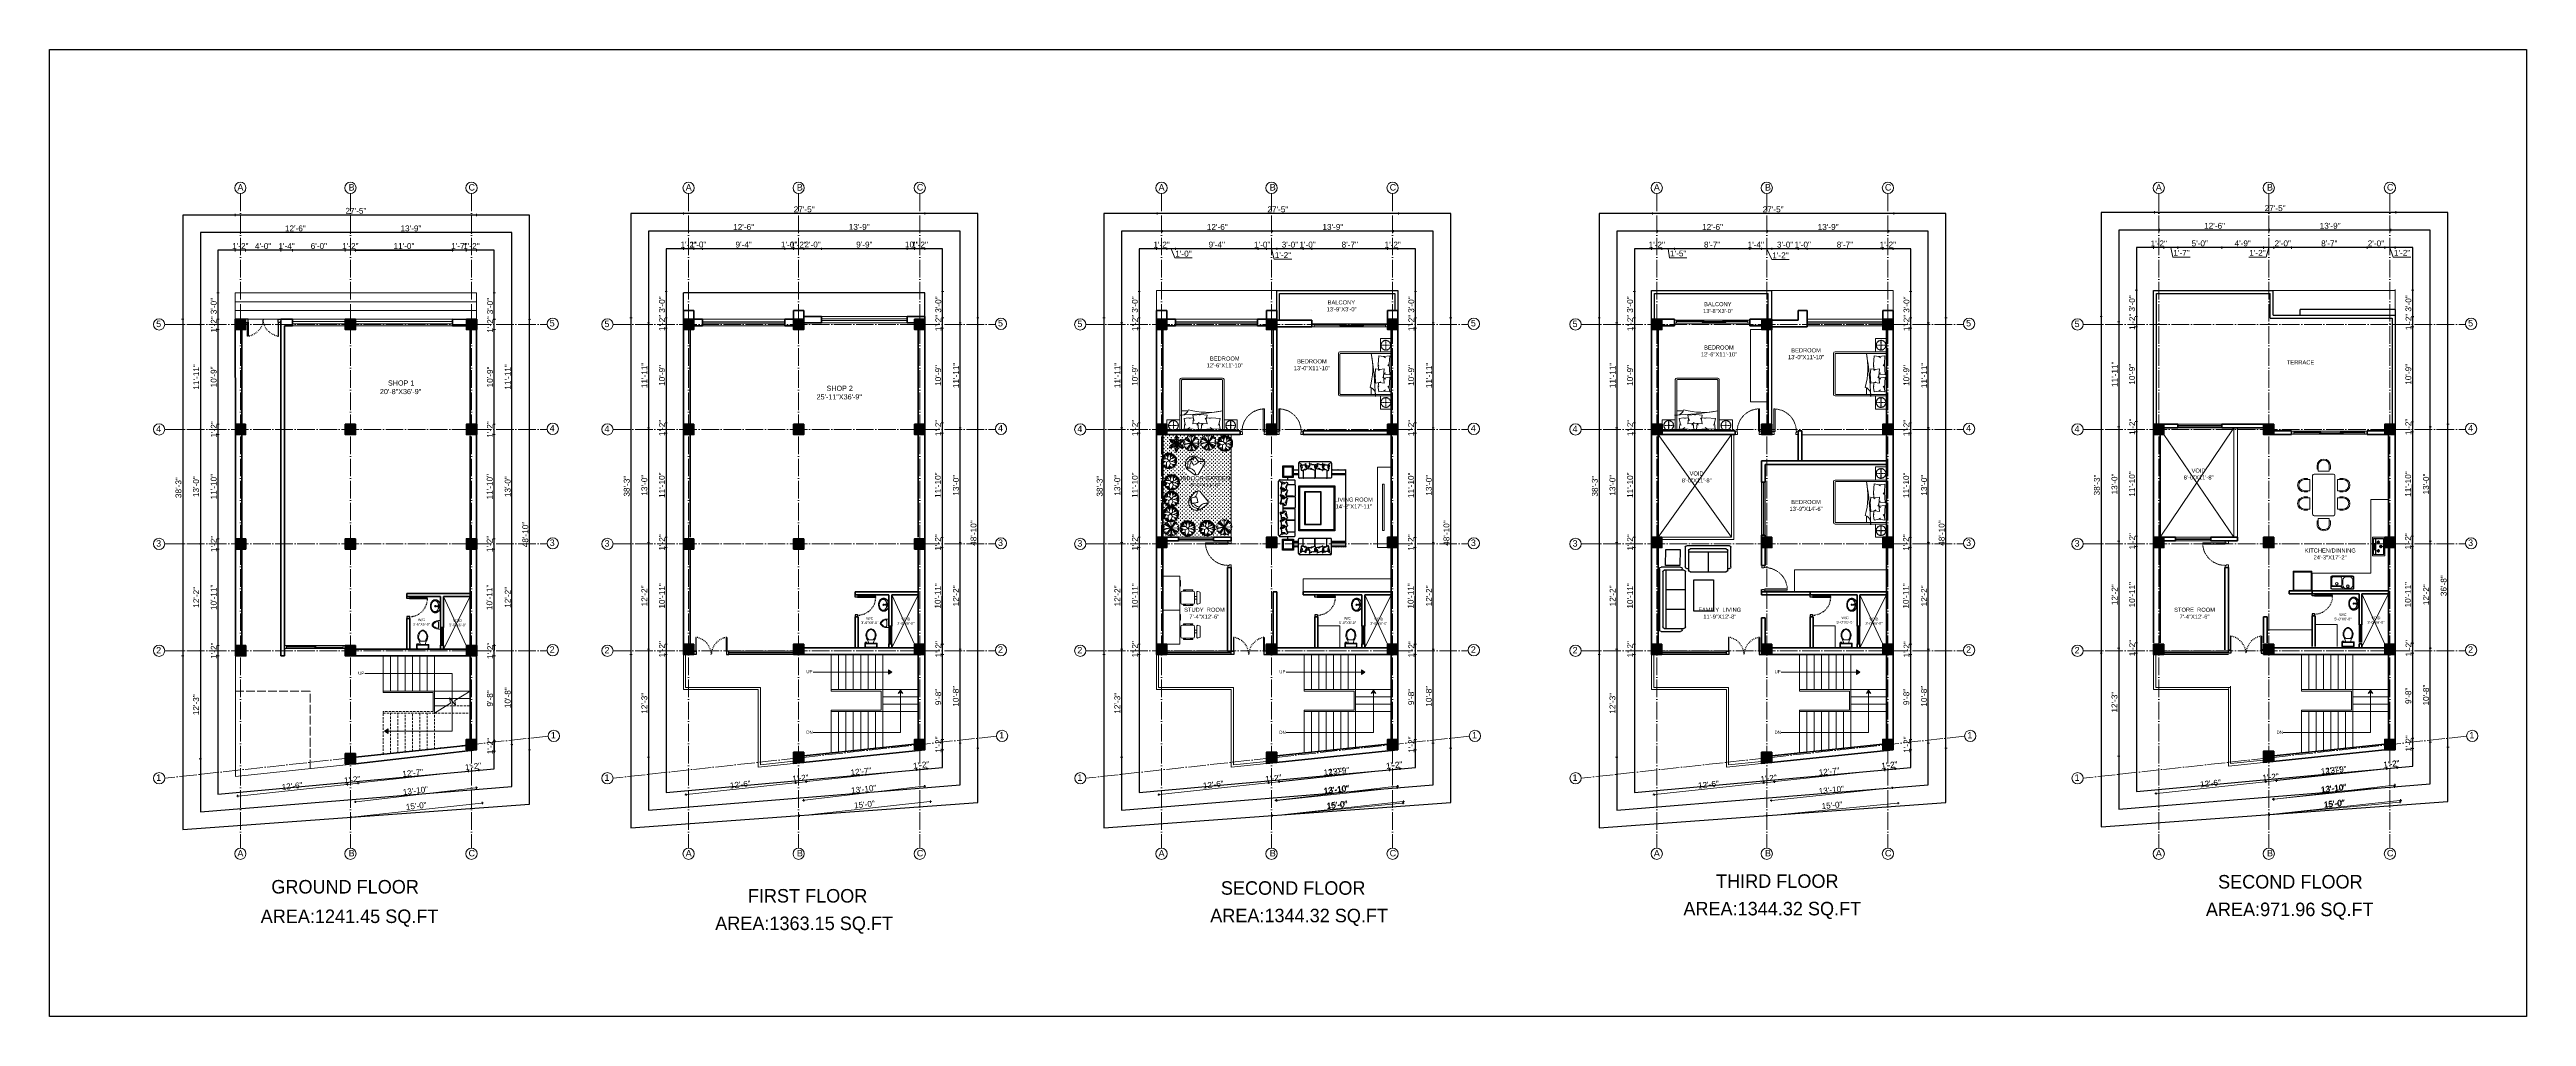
# Model space of a CAD drawing. Header units: inches. Extents: x -71 to 2682309, y -3332 to 801571.
# Drawn here: x 2650132 to 2653507, y 787083 to 788400 of the extents above; entities that cross this region are included whole.
import ezdxf

# ---------------------------------------------------------------- set-up
doc = ezdxf.new("R2010")
doc.units = ezdxf.units.IN
doc.header["$MEASUREMENT"] = 0
doc.header["$PDMODE"] = 99
for name, pattern in [('ACAD_ISO02W100', [15, 12, -3]), ('ACAD_ISO03W100', [30, 12, -18]), ('ACAD_ISO04W100', [30, 24, -3, 0, -3]), ('HIDDEN', [9.525, 6.35, -3.175]), ('x_8th Floor Plan-final$0$HIDDEN2', [0.1875, 0.125, -0.0625])]:
    doc.linetypes.add(name, pattern=pattern)
for name, color, linetype, lineweight in [('CENTER  LINE RA', 10, 'ACAD_ISO04W100', 18), ('CONC. OUTLINE RA', 150, 'Continuous', 40), ('DIM RA', 4, 'Continuous', 15), ('door', 170, 'Continuous', 25), ('DOOR-WIN RA', 3, 'Continuous', 20), ('dw', 104, 'Continuous', 18), ('ELE1 RA', 1, 'Continuous', 30), ('ELE2 RA', 130, 'Continuous', 20), ('FIXTURES', 23, 'Continuous', 9), ('Furniture', 22, 'Continuous', 13), ('HAT', 253, 'Continuous', 13), ('Hatch', 254, 'Continuous', 9), ('HATCH RA', 8, 'Continuous', 9), ('NOI THAT', 42, 'Continuous', 5), ('Sanitari', 52, 'Continuous', 9), ('STAIR PLAN AND ELEV RA', 124, 'Continuous', 20), ('TEXT RA', 254, 'Continuous', 20), ('WALL', 1, 'Continuous', 40), ('WALL RA', 42, 'Continuous', 50)]:
    doc.layers.add(name, color=color, linetype=linetype, lineweight=lineweight)
for name, color, linetype in [('CUR', 6, 'Continuous'), ('HACTH', 7, 'Continuous'), ('HID', 11, 'Continuous'), ('lettring', 7, 'Continuous'), ('THIETBI', 8, 'Continuous'), ('wood', 26, 'Continuous')]:
    doc.layers.add(name, color=color, linetype=linetype)
doc.styles.add('DIM 8', font='arial.ttf', dxfattribs={"height": 8})
doc.styles.add('RA 50 new', font='GOTHIC.TTF', dxfattribs={"height": 100})
doc.styles.get("Standard").update_dxf_attribs({"font": 'arial.ttf'})
doc.dimstyles.new('Copy of DIM 8', dxfattribs={"dimtxt": 8, "dimasz": 1, "dimexe": 6, "dimexo": 18, "dimgap": 1.6875, "dimtad": 1, "dimdec": 0, "dimzin": 3, "dimdsep": 46, "dimlunit": 4, "dimtxsty": 'DIM 8', "dimblk": 'dot 2', "dimcen": 0.09375, "dimse1": 1, "dimse2": 1, "dimclrd": 1, "dimclre": 1, "dimclrt": 256, "dimadec": 0, "dimazin": 0, "dimtfac": 0.75, "dimtdec": 0, "dimtix": 1, "dimtmove": 1, "dimatfit": 3, "dimldrblk": 'DOT', "dimfxl": 1, "dimtolj": 1, "dimtzin": 0, "dimlwd": 9, "dimlwe": 9, "dimarcsym": 0})

# ---------------------------------------------------------------- blocks, each defined once
blk = doc.blocks.new('asdadas')
at = {"layer": 'door'}
for points in [[(-15510.3, 29027.1), (-15510.3, 29031.1), (-15507.8, 29031.1), (-15507.8, 29030.6), (-15507.3, 29030.6), (-15507.3, 29027.1)], [(-15468.3, 29027.1), (-15468.3, 29031.1), (-15470.8, 29031.1), (-15470.8, 29030.6), (-15471.3, 29030.6), (-15471.3, 29027.1)]]:
    blk.add_lwpolyline(points, close=True, dxfattribs=at)
for points in [[(-15507.3, 29030.6), (-15507.3, 29047.4), (-15507.8, 29047.4), (-15507.8, 29031.1)], [(-15471.3, 29030.6), (-15471.4, 29047.4), (-15470.9, 29047.4), (-15470.8, 29031.1)]]:
    blk.add_lwpolyline(points, dxfattribs=at)
at = {"layer": 'door', "linetype": 'ACAD_ISO03W100', "ltscale": 0.07}
for centre, start, end in [((-15511.1, 29026), 2.8678, 80.0616), ((-15467.6, 29026), 99.9384, 177.1322)]:
    blk.add_arc(centre, 21.8, start, end, dxfattribs=at)
blk = doc.blocks.new('COLUMN')
at = {"layer": 'HACTH', "lineweight": 30, "transparency": 33554541}
h = blk.add_hatch(color=256, dxfattribs=at)
h.dxf.hatch_style = 1
h.paths.add_polyline_path([(2659104.2, 784576.4), (2659090.2, 784576.4), (2659090.2, 784562.4), (2659104.2, 784562.4)])
at = {"layer": 'CONC. OUTLINE RA'}
blk.add_lwpolyline([(2659090.2, 784576.4), (2659104.2, 784576.4), (2659104.2, 784562.4), (2659090.2, 784562.4)], close=True, dxfattribs=at)
blk = doc.blocks.new('d3')
at = {"layer": 'door'}
for p, q in [((2650907.8, 787542.3), (2650907.2, 787542.3)), ((2650907.2, 787542.3), (2650907.2, 787513.2)), ((2650907.8, 787512.6), (2650907.8, 787542.3)), ((2650904.4, 787508.6), (2650904.4, 787513.2)), ((2650904.4, 787513.2), (2650907.2, 787513.2)), ((2650907.8, 787508.6), (2650904.4, 787508.6)), ((2650907.2, 787513.2), (2650907.2, 787512.6)), ((2650907.2, 787512.6), (2650907.8, 787512.6)), ((2650907.8, 787512.6), (2650907.8, 787508.6)), ((2650937.5, 787512.6), (2650937, 787512.6)), ((2650937, 787512.6), (2650937, 787508.6)), ((2650937, 787508.6), (2650940.4, 787508.6)), ((2650940.4, 787513.2), (2650937.5, 787513.2)), ((2650937.5, 787513.2), (2650937.5, 787512.6)), ((2650940.4, 787508.6), (2650940.4, 787513.2))]:
    blk.add_line(p, q, dxfattribs=at)
at = {"layer": 'door', "linetype": 'ACAD_ISO03W100', "ltscale": 0.07}
blk.add_arc((2650907.8, 787512.6), 29.7, 1.1155, 89.9748, dxfattribs=at)
blk = doc.blocks.new('*U10')
at = {"color": 44}
for p, q in [((-0.3, -5.5, -10.4), (-0.4, -2.1, -10.4)), ((-0.4, -5.9, -10.4), (-0.4, -2.1, -10.4)), ((-0.4, -5.9, -10.4), (-0.4, -5.9, -10.4)), ((1, -5.5, -10.4), (1.1, -2.1, -10.4)), ((1.1, -5.9, -10.4), (1.1, -2.1, -10.4)), ((1.1, -5.9, -10.4), (1.1, -5.9, -10.4)), ((1.1, -5.9, -10.4), (1.1, -5.9, -10.4))]:
    blk.add_line(p, q, dxfattribs=at)
for radius in [1.21, 0.908]:
    blk.add_circle((0.4, -9, -10.4), radius, dxfattribs=at)
at = {"color": 161}
for centre, radius, start, end in [((-3.4, -9.6, -10.4), 5.33, 114.8229, 212.0185), ((-3.2, -9.9, -10.4), 5.33, 128.5506, 212.0185), ((4.2, -9.6, -10.4), 5.29, 322.8931, 65.4024), ((3.9, -9.9, -10.4), 5.33, 326.7478, 51.4515)]:
    blk.add_arc(centre, radius, start, end, dxfattribs=at)
at = {"color": 44}
for centre, start, end in [((-1.4, -2.1, -10.4), 87.4406, 256.4803), ((0.4, -2.1, -10.4), 358.289, 181.711), ((0.4, -5.9, -10.4), 180, 0), ((0.4, -5.1, -10.4), 210, 330), ((2.1, -2.1, -10.4), 283.5197, 92.5594)]:
    blk.add_arc(centre, 0.757, start, end, dxfattribs=at)
at = {"color": 130}
blk.add_ellipse((0.4, -9, -10.4), major_axis=(-10.4, 0), ratio=0.772596, dxfattribs=at)
at = {"color": 161}
for start_param, end_param in [(4.785065, 5.326358), (4.09842, 4.639713)]:
    blk.add_ellipse((0.4, -11.4, -10.4), major_axis=(-10.4, 0), ratio=0.772596, start_param=start_param, end_param=end_param, dxfattribs=at)
at = {"color": 44, "extrusion": (0, 0, -1)}
for start_param, end_param in [(4.782638, 4.899232), (4.525546, 4.64214)]:
    blk.add_ellipse((0.4, 5.1, -10.4), major_axis=(-10.4, 0), ratio=0.772596, start_param=start_param, end_param=end_param, dxfattribs=at)
at = {"color": 44}
blk.add_ellipse((0.4, -9.3, -10.4), major_axis=(-10.4, 0), ratio=0.772596, start_param=4.546083, end_param=4.878695, dxfattribs=at)
at = {"color": 5}
blk.add_open_spline([(-10.4, -9, -10.4), (-10.4, -9.2, -10.4), (-10.4, -9.5, -10.4), (-10.3, -10.2, -10.4), (-10.2, -10.6, -10.4), (-9.9, -11.4, -10.4), (-9.8, -11.7, -10.4), (-9.4, -12.5, -10.4), (-9.2, -12.9, -10.4), (-8.6, -13.6, -10.4), (-8.3, -13.9, -10.4), (-7.7, -14.5, -10.4), (-7.3, -14.8, -10.4), (-6.6, -15.4, -10.4), (-6.2, -15.6, -10.4), (-5.3, -16.1, -10.4), (-4.9, -16.3, -10.4), (-3.9, -16.6, -10.4), (-3.4, -16.8, -10.4), (-2.5, -17, -10.4), (-2, -17.1, -10.4), (-0.9, -17.3, -10.4), (-0.4, -17.3, -10.4), (0.6, -17.3, -10.4), (1.1, -17.3, -10.4), (2.1, -17.2, -10.4), (2.7, -17.1, -10.4), (3.7, -16.9, -10.4), (4.1, -16.8, -10.4), (5.1, -16.5, -10.4), (5.5, -16.3, -10.4), (6.4, -15.9, -10.4), (6.8, -15.6, -10.4), (7.6, -15.1, -10.4), (8, -14.8, -10.4), (8.7, -14.2, -10.4), (9, -13.9, -10.4), (9.6, -13.2, -10.4), (9.8, -12.9, -10.4), (10.3, -12.1, -10.4), (10.5, -11.7, -10.4), (10.8, -11, -10.4), (10.9, -10.6, -10.4), (11, -9.8, -10.4), (11.1, -9.3, -10.4), (11.1, -8.5, -10.4), (11, -8.1, -10.4), (10.9, -7.3, -10.4), (10.8, -6.9, -10.4), (10.5, -6.1, -10.4), (10.3, -5.8, -10.4), (9.8, -5, -10.4), (9.6, -4.7, -10.4), (9, -4, -10.4), (8.7, -3.7, -10.4), (8, -3.1, -10.4), (7.6, -2.8, -10.4), (6.8, -2.3, -10.4), (6.4, -2, -10.4), (5.5, -1.6, -10.4), (5, -1.4, -10.4), (4.1, -1.1, -10.4), (3.6, -1, -10.4), (2.6, -0.8, -10.4), (2.1, -0.7, -10.4), (1.1, -0.6, -10.4), (0.6, -0.6, -10.4), (-0.5, -0.6, -10.4), (-1, -0.7, -10.4), (-2, -0.8, -10.4), (-2.5, -0.9, -10.4), (-3.5, -1.1, -10.4), (-4, -1.3, -10.4), (-4.9, -1.7, -10.4), (-5.3, -1.9, -10.4), (-6.2, -2.3, -10.4), (-6.6, -2.6, -10.4), (-7.3, -3.1, -10.4), (-7.7, -3.4, -10.4), (-8.3, -4, -10.4), (-8.6, -4.4, -10.4), (-9.2, -5.1, -10.4), (-9.4, -5.5, -10.4), (-9.8, -6.2, -10.4), (-10, -6.6, -10.4), (-10.2, -7.4, -10.4), (-10.3, -7.8, -10.4), (-10.4, -8.5, -10.4), (-10.4, -8.7, -10.4), (-10.4, -9, -10.4)], degree=3, knots=[0, 0, 0, 0, 0.094207, 0.094207, 0.239418, 0.239418, 0.384628, 0.384628, 0.529839, 0.529839, 0.67505, 0.67505, 0.82026, 0.82026, 0.965471, 0.965471, 1.110681, 1.110681, 1.255892, 1.255892, 1.401103, 1.401103, 1.546313, 1.546313, 1.691524, 1.691524, 1.836735, 1.836735, 1.981945, 1.981945, 2.127156, 2.127156, 2.272367, 2.272367, 2.417577, 2.417577, 2.562788, 2.562788, 2.707999, 2.707999, 2.853209, 2.853209, 2.99842, 2.99842, 3.143631, 3.143631, 3.288841, 3.288841, 3.434052, 3.434052, 3.579262, 3.579262, 3.724473, 3.724473, 3.869684, 3.869684, 4.014894, 4.014894, 4.160105, 4.160105, 4.305316, 4.305316, 4.450526, 4.450526, 4.595737, 4.595737, 4.740948, 4.740948, 4.886158, 4.886158, 5.031369, 5.031369, 5.17658, 5.17658, 5.32179, 5.32179, 5.467001, 5.467001, 5.612212, 5.612212, 5.757422, 5.757422, 5.902633, 5.902633, 6.047843, 6.047843, 6.193054, 6.193054, 6.283185, 6.283185, 6.283185, 6.283185], dxfattribs=at)
at = {"color": 161}
for points, knots in [([(-7.9, -12.5, -10.4), (-7.8, -12.6, -10.4), (-7.7, -12.7, -10.4), (-7.3, -13.2, -10.4), (-7, -13.5, -10.4), (-6.4, -14, -10.4), (-6, -14.3, -10.4), (-5.2, -14.8, -10.4), (-4.8, -15, -10.4), (-3.9, -15.4, -10.4), (-3.4, -15.5, -10.4), (-2.4, -15.8, -10.4), (-1.9, -15.9, -10.4), (-0.9, -16.1, -10.4), (-0.4, -16.1, -10.4), (0.6, -16.1, -10.4), (1.2, -16.1, -10.4), (2.2, -16, -10.4), (2.7, -15.9, -10.4), (3.7, -15.7, -10.4), (4.2, -15.5, -10.4), (5.1, -15.2, -10.4), (5.5, -15, -10.4), (6.3, -14.5, -10.4), (6.7, -14.3, -10.4), (7.5, -13.7, -10.4), (7.8, -13.4, -10.4), (8.2, -13, -10.4), (8.3, -12.9, -10.4), (8.4, -12.8, -10.4)], [6.809687, 6.809687, 6.809687, 6.809687, 6.873941, 6.873941, 7.033467, 7.033467, 7.192993, 7.192993, 7.352519, 7.352519, 7.512044, 7.512044, 7.67157, 7.67157, 7.831096, 7.831096, 7.990622, 7.990622, 8.150148, 8.150148, 8.309673, 8.309673, 8.469199, 8.469199, 8.628725, 8.628725, 8.788251, 8.788251, 8.84358, 8.84358, 8.84358, 8.84358]), ([(-0.4, -3.7, -10.4), (-0.8, -3.7, -10.4), (-1.3, -3.7, -10.4), (-2.2, -3.9, -10.4), (-2.7, -4, -10.4), (-3.7, -4.3, -10.4), (-4.2, -4.4, -10.4), (-5.1, -4.8, -10.4), (-5.5, -5, -10.4), (-6.1, -5.4, -10.4), (-6.3, -5.6, -10.4), (-6.5, -5.7, -10.4)], [4.7867387, 4.7867387, 4.7867387, 4.7867387, 4.9133806, 4.9133806, 5.0672044, 5.0672044, 5.2210282, 5.2210282, 5.3748519, 5.3748519, 5.456533, 5.456533, 5.456533, 5.456533]), ([(7.2, -5.7, -10.4), (7.2, -5.7, -10.4), (7.1, -5.6, -10.4), (6.7, -5.3, -10.4), (6.3, -5.1, -10.4), (5.4, -4.6, -10.4), (4.9, -4.5, -10.4), (4, -4.1, -10.4), (3.5, -4, -10.4), (2.5, -3.8, -10.4), (2, -3.7, -10.4), (1.3, -3.7, -10.4), (1.2, -3.7, -10.4), (1.1, -3.7, -10.4)], [3.9682662, 3.9682662, 3.9682662, 3.9682662, 3.9904379, 3.9904379, 4.1442617, 4.1442617, 4.2980855, 4.2980855, 4.4519092, 4.4519092, 4.605733, 4.605733, 4.6380393, 4.6380393, 4.6380393, 4.6380393])]:
    blk.add_open_spline(points, degree=3, knots=knots, dxfattribs=at)
blk = doc.blocks.new('Toilet - top')
for p, q in [((-10, -8.5), (-8, -8.5)), ((-10, -9.5), (-10, -8.5)), ((-7, -9.5), (-10, -9.5)), ((-8, -8.5), (-8, -8)), ((-7, -8), (-7, -9.5)), ((-4, -8), (-6, -14)), ((4, -14), (-4, -14)), ((4, -8), (6, -14)), ((9.5, -6), (9.5, -2))]:
    blk.add_line(p, q)
blk.add_lwpolyline([(10.5, -8), (10.5, 0), (-10.5, 0), (-10.5, -8)], close=True)
for points in [[(-9.5, -2), (-9.5, -6)], [(8.5, -1), (-8.5, -1)], [(-8.5, -7), (8.5, -7)]]:
    blk.add_lwpolyline(points)
for centre, radius, start, end in [((-8.6, -1.9), 0.884, 81.8699, 188.1301), ((-8.6, -6.1), 0.884, 171.8699, 278.1301), ((3.5, -21.6), 12.2, 141.4691, 247.9714), ((4.2, -21.8), 11.3, 136.3677, 238.9468), ((0, -27.9), 4, 245.7318, 294.2682), ((0, -29), 4, 254.8605, 285.1395), ((-3.5, -21.6), 12.2, 292.0284, 38.5307), ((-4.2, -21.8), 11.3, 301.053, 43.6321), ((8.6, -1.9), 0.884, 351.8699, 98.1301), ((8.6, -6.1), 0.884, 261.8699, 8.1301)]:
    blk.add_arc(centre, radius, start, end)
blk = doc.blocks.new('urinal')
at = {"color": 0, "ltscale": 20000.001002}
for p, q in [((100, 200), (0, 200)), ((0, 200), (0, -200)), ((100, -123), (100, 123)), ((100, -200), (0, -200))]:
    blk.add_line(p, q, dxfattribs=at)
for centre, radius, start, end in [((100, -140), 340, 31.89078, 90), ((135, 123), 35, 82.94181, 180), ((100, -140), 300, 31.89078, 82.47245), ((325, 0), 35, 328.10922, 31.89078), ((325, 0), 75, 328.10922, 31.89078), ((100, 140), 340, 270, 328.10922), ((135, -123), 35, 180, 277.05819), ((100, 140), 300, 277.52755, 328.10922)]:
    blk.add_arc(centre, radius, start, end, dxfattribs=at)
blk = doc.blocks.new('dot1')
at = {"layer": 'Hatch'}
h = blk.add_hatch(color=256, dxfattribs=at)
edge = h.paths.add_edge_path()
edge.add_arc((0, 0), 1, 0, 360)
for p, q in [((3, 0), (-3, 0)), ((0, 3), (0, -3))]:
    blk.add_line(p, q, dxfattribs=at)
blk.add_circle((0, 0), 1, dxfattribs=at)
blk = doc.blocks.new('dot 2')
at = {"layer": 'Hatch', "xscale": 0.5, "yscale": 0.5, "zscale": 0.5}
blk.add_blockref('dot1', (0, 0), dxfattribs=at)
blk = doc.blocks.new('*D70')
at = {"layer": 'Defpoints', "color": 0, "transparency": 16777216}
for p in [(2650385.1, 788068.2), (2650361.6, 788032.3), (2650385.1, 788032.3)]:
    blk.add_point(p, dxfattribs=at)
at = {"layer": 'lettring', "color": 1, "lineweight": 9, "transparency": 16777216}
blk.add_line((2650361.6, 788067.2), (2650361.6, 788033.3), dxfattribs=at)
for p, rotation in [((2650361.6, 788068.2), 90), ((2650361.6, 788032.3), 270)]:
    blk.add_blockref('dot 2', p, dxfattribs=dict(at, rotation=rotation))
at = {"layer": 'lettring', "transparency": 16777216, "insert": (2650355.8, 788050.3), "char_height": 8, "attachment_point": 5, "rotation": 90, "style": 'DIM 8'}
blk.add_mtext('\\A1;3\'-0"', dxfattribs=at)
blk = doc.blocks.new('_Dot')
at = {"color": 0, "linetype": 'ByBlock', "lineweight": -2}
blk.add_line((-0.5, 0), (-1, 0), dxfattribs=at)
at = {"color": 0, "linetype": 'ByBlock', "const_width": 0.5}
blk.add_lwpolyline([(-0.25, 0, 1), (0.25, 0, 1)], format="xyb", close=True, dxfattribs=at)
blk = doc.blocks.new('*D71')
at = {"layer": 'Defpoints', "color": 0, "transparency": 16777216}
for p in [(2650361.6, 788018.3), (2650385.1, 788032.3), (2650385.1, 788018.3)]:
    blk.add_point(p, dxfattribs=at)
at = {"layer": 'lettring', "color": 1, "lineweight": 9, "transparency": 16777216}
for p, q in [((2650361.6, 788033.3), (2650361.6, 788034.3)), ((2650361.6, 788032.3), (2650361.6, 788018.3)), ((2650361.6, 788017.3), (2650361.6, 788016.3))]:
    blk.add_line(p, q, dxfattribs=at)
for p, rotation in [((2650361.6, 788032.3), 270), ((2650361.6, 788018.3), 90)]:
    blk.add_blockref('dot 2', p, dxfattribs=dict(at, rotation=rotation))
at = {"layer": 'lettring', "transparency": 16777216, "insert": (2650355.9, 788025.3), "char_height": 8, "attachment_point": 5, "rotation": 90, "style": 'DIM 8'}
blk.add_mtext('\\A1;1\'-2"', dxfattribs=at)
blk = doc.blocks.new('*D78')
at = {"layer": 'Defpoints', "color": 0, "transparency": 16777216}
for p in [(2650385.1, 788018.3), (2650361.6, 787889.3), (2650385.3, 787889.3)]:
    blk.add_point(p, dxfattribs=at)
at = {"layer": 'lettring', "color": 1, "lineweight": 9, "transparency": 16777216}
blk.add_line((2650361.6, 788017.3), (2650361.6, 787890.3), dxfattribs=at)
for p, rotation in [((2650361.6, 788018.3), 90), ((2650361.6, 787889.3), 270)]:
    blk.add_blockref('dot 2', p, dxfattribs=dict(at, rotation=rotation))
at = {"layer": 'lettring', "transparency": 16777216, "insert": (2650355.8, 787953.8), "char_height": 8, "attachment_point": 5, "rotation": 90, "style": 'DIM 8'}
blk.add_mtext('\\A1;10\'-9"', dxfattribs=at)
blk = doc.blocks.new('*D83')
at = {"layer": 'Defpoints', "color": 0, "transparency": 16777216}
for p in [(2650361.6, 787875.3), (2650385.3, 787889.3), (2650385.3, 787875.3)]:
    blk.add_point(p, dxfattribs=at)
at = {"layer": 'lettring', "color": 1, "lineweight": 9, "transparency": 16777216}
for p, q in [((2650361.6, 787890.3), (2650361.6, 787891.3)), ((2650361.6, 787889.3), (2650361.6, 787875.3)), ((2650361.6, 787874.3), (2650361.6, 787873.3))]:
    blk.add_line(p, q, dxfattribs=at)
for p, rotation in [((2650361.6, 787889.3), 270), ((2650361.6, 787875.3), 90)]:
    blk.add_blockref('dot 2', p, dxfattribs=dict(at, rotation=rotation))
at = {"layer": 'lettring', "transparency": 16777216, "insert": (2650355.9, 787882.3), "char_height": 8, "attachment_point": 5, "rotation": 90, "style": 'DIM 8'}
blk.add_mtext('\\A1;1\'-2"', dxfattribs=at)
blk = doc.blocks.new('*D82')
at = {"layer": 'Defpoints', "color": 0, "transparency": 16777216}
for p in [(2650385.3, 787875.3), (2650361.6, 787733.3), (2650385.4, 787733.3)]:
    blk.add_point(p, dxfattribs=at)
at = {"layer": 'lettring', "color": 1, "lineweight": 9, "transparency": 16777216}
blk.add_line((2650361.6, 787874.3), (2650361.6, 787734.3), dxfattribs=at)
for p, rotation in [((2650361.6, 787875.3), 90), ((2650361.6, 787733.3), 270)]:
    blk.add_blockref('dot 2', p, dxfattribs=dict(at, rotation=rotation))
at = {"layer": 'lettring', "transparency": 16777216, "insert": (2650355.8, 787804.3), "char_height": 8, "attachment_point": 5, "rotation": 90, "style": 'DIM 8'}
blk.add_mtext('\\A1;11\'-10"', dxfattribs=at)
blk = doc.blocks.new('*D86')
at = {"layer": 'Defpoints', "color": 0, "transparency": 16777216}
for p in [(2650361.6, 787719.3), (2650385.4, 787733.3), (2650385.4, 787719.3)]:
    blk.add_point(p, dxfattribs=at)
at = {"layer": 'lettring', "color": 1, "lineweight": 9, "transparency": 16777216}
for p, q in [((2650361.6, 787734.3), (2650361.6, 787735.3)), ((2650361.6, 787733.3), (2650361.6, 787719.3)), ((2650361.6, 787718.3), (2650361.6, 787717.3))]:
    blk.add_line(p, q, dxfattribs=at)
for p, rotation in [((2650361.6, 787733.3), 270), ((2650361.6, 787719.3), 90)]:
    blk.add_blockref('dot 2', p, dxfattribs=dict(at, rotation=rotation))
at = {"layer": 'lettring', "transparency": 16777216, "insert": (2650355.9, 787726.3), "char_height": 8, "attachment_point": 5, "rotation": 90, "style": 'DIM 8'}
blk.add_mtext('\\A1;1\'-2"', dxfattribs=at)
blk = doc.blocks.new('*D85')
at = {"layer": 'Defpoints', "color": 0, "transparency": 16777216}
for p in [(2650385.4, 787719.3), (2650361.6, 787587.8), (2650385.6, 787587.8)]:
    blk.add_point(p, dxfattribs=at)
at = {"layer": 'lettring', "color": 1, "lineweight": 9, "transparency": 16777216}
blk.add_line((2650361.6, 787718.3), (2650361.6, 787588.8), dxfattribs=at)
for p, rotation in [((2650361.6, 787719.3), 90), ((2650361.6, 787587.8), 270)]:
    blk.add_blockref('dot 2', p, dxfattribs=dict(at, rotation=rotation))
at = {"layer": 'lettring', "transparency": 16777216, "insert": (2650355.8, 787653.5), "char_height": 8, "attachment_point": 5, "rotation": 90, "style": 'DIM 8'}
blk.add_mtext('\\A1;10\'-11"', dxfattribs=at)
blk = doc.blocks.new('*D87')
at = {"layer": 'Defpoints', "color": 0, "transparency": 16777216}
for p in [(2650361.6, 787573.8), (2650385.1, 787573.8), (2650385.6, 787587.8)]:
    blk.add_point(p, dxfattribs=at)
at = {"layer": 'lettring', "color": 1, "lineweight": 9, "transparency": 16777216}
for p, q in [((2650361.6, 787588.8), (2650361.6, 787589.8)), ((2650361.6, 787587.8), (2650361.6, 787573.8)), ((2650361.6, 787572.8), (2650361.6, 787571.8))]:
    blk.add_line(p, q, dxfattribs=at)
for p, rotation in [((2650361.6, 787587.8), 270), ((2650361.6, 787573.8), 90)]:
    blk.add_blockref('dot 2', p, dxfattribs=dict(at, rotation=rotation))
at = {"layer": 'lettring', "transparency": 16777216, "insert": (2650355.9, 787580.8), "char_height": 8, "attachment_point": 5, "rotation": 90, "style": 'DIM 8'}
blk.add_mtext('\\A1;1\'-2"', dxfattribs=at)
blk = doc.blocks.new('*D79')
at = {"layer": 'Defpoints', "color": 0, "transparency": 16777216}
for p in [(2650392.1, 788025.3), (2650337.6, 787882.3), (2650392.1, 787882.3)]:
    blk.add_point(p, dxfattribs=at)
at = {"layer": 'lettring', "color": 1, "lineweight": 9, "transparency": 16777216}
blk.add_line((2650337.6, 788024.3), (2650337.6, 787883.3), dxfattribs=at)
for p, rotation in [((2650337.6, 788025.3), 90), ((2650337.6, 787882.3), 270)]:
    blk.add_blockref('dot 2', p, dxfattribs=dict(at, rotation=rotation))
at = {"layer": 'lettring', "transparency": 16777216, "insert": (2650331.9, 787953.8), "char_height": 8, "attachment_point": 5, "rotation": 90, "style": 'DIM 8'}
blk.add_mtext('\\A1;11\'-11"', dxfattribs=at)
blk = doc.blocks.new('*D81')
at = {"layer": 'Defpoints', "color": 0, "transparency": 16777216}
for p in [(2650392.1, 787882.3), (2650337.6, 787726.3), (2650392.1, 787726.3)]:
    blk.add_point(p, dxfattribs=at)
at = {"layer": 'lettring', "color": 1, "lineweight": 9, "transparency": 16777216}
blk.add_line((2650337.6, 787881.3), (2650337.6, 787727.3), dxfattribs=at)
for p, rotation in [((2650337.6, 787882.3), 90), ((2650337.6, 787726.3), 270)]:
    blk.add_blockref('dot 2', p, dxfattribs=dict(at, rotation=rotation))
at = {"layer": 'lettring', "transparency": 16777216, "insert": (2650331.8, 787804.3), "char_height": 8, "attachment_point": 5, "rotation": 90, "style": 'DIM 8'}
blk.add_mtext('\\A1;13\'-0"', dxfattribs=at)
blk = doc.blocks.new('*D84')
at = {"layer": 'Defpoints', "color": 0, "transparency": 16777216}
for p in [(2650392.1, 787726.3), (2650337.6, 787580.8), (2650392.1, 787580.8)]:
    blk.add_point(p, dxfattribs=at)
at = {"layer": 'lettring', "color": 1, "lineweight": 9, "transparency": 16777216}
blk.add_line((2650337.6, 787725.3), (2650337.6, 787581.8), dxfattribs=at)
for p, rotation in [((2650337.6, 787726.3), 90), ((2650337.6, 787580.8), 270)]:
    blk.add_blockref('dot 2', p, dxfattribs=dict(at, rotation=rotation))
at = {"layer": 'lettring', "transparency": 16777216, "insert": (2650331.9, 787653.5), "char_height": 8, "attachment_point": 5, "rotation": 90, "style": 'DIM 8'}
blk.add_mtext('\\A1;12\'-2"', dxfattribs=at)
blk = doc.blocks.new('*D88')
at = {"layer": 'Defpoints', "color": 0, "transparency": 16777216}
for p in [(2650392.1, 787580.8), (2650337.6, 787433.6), (2650542, 787433.6)]:
    blk.add_point(p, dxfattribs=at)
at = {"layer": 'lettring', "color": 1, "lineweight": 9, "transparency": 16777216}
blk.add_line((2650337.6, 787579.8), (2650337.6, 787434.6), dxfattribs=at)
for p, rotation in [((2650337.6, 787580.8), 90), ((2650337.6, 787433.6), 270)]:
    blk.add_blockref('dot 2', p, dxfattribs=dict(at, rotation=rotation))
at = {"layer": 'lettring', "transparency": 16777216, "insert": (2650331.8, 787507.2), "char_height": 8, "attachment_point": 5, "rotation": 90, "style": 'DIM 8'}
blk.add_mtext('\\A1;12\'-3"', dxfattribs=at)
blk = doc.blocks.new('*D80')
at = {"layer": 'Defpoints', "color": 0, "transparency": 16777216}
for p in [(2650313.6, 788032.3), (2650385.1, 788032.3), (2650385.6, 787573.8)]:
    blk.add_point(p, dxfattribs=at)
at = {"layer": 'lettring', "color": 1, "lineweight": 9, "transparency": 16777216}
blk.add_line((2650313.6, 787574.8), (2650313.6, 788031.3), dxfattribs=at)
for p, rotation in [((2650313.6, 788032.3), 90), ((2650313.6, 787573.8), 270)]:
    blk.add_blockref('dot 2', p, dxfattribs=dict(at, rotation=rotation))
at = {"layer": 'lettring', "transparency": 16777216, "insert": (2650307.8, 787803), "char_height": 8, "attachment_point": 5, "rotation": 90, "style": 'DIM 8'}
blk.add_mtext('\\A1;38\'-3"', dxfattribs=at)
blk = doc.blocks.new('*D77')
at = {"layer": 'Defpoints', "color": 0, "transparency": 16777216}
for p in [(2650399.1, 788126.3), (2650385.1, 788032.3), (2650399.1, 788032.3)]:
    blk.add_point(p, dxfattribs=at)
at = {"layer": 'lettring', "color": 1, "lineweight": 9, "transparency": 16777216}
for p, q in [((2650384.1, 788126.3), (2650383.1, 788126.3)), ((2650385.1, 788126.3), (2650399.1, 788126.3)), ((2650400.1, 788126.3), (2650401.1, 788126.3))]:
    blk.add_line(p, q, dxfattribs=at)
blk.add_blockref('dot 2', (2650385.1, 788126.3), dxfattribs=at)
at = {"layer": 'lettring', "color": 1, "lineweight": 9, "transparency": 16777216, "rotation": 180}
blk.add_blockref('dot 2', (2650399.1, 788126.3), dxfattribs=at)
at = {"layer": 'lettring', "transparency": 16777216, "insert": (2650392.1, 788132), "char_height": 8, "attachment_point": 5, "style": 'DIM 8'}
blk.add_mtext('\\A1;1\'-2"', dxfattribs=at)
blk = doc.blocks.new('*D58')
at = {"layer": 'Defpoints', "color": 0, "transparency": 16777216}
for p in [(2650463.1, 788126.3), (2650447.1, 788032.3), (2650463.1, 788032.3)]:
    blk.add_point(p, dxfattribs=at)
at = {"layer": 'lettring', "color": 1, "lineweight": 9, "transparency": 16777216}
for p, q in [((2650446.1, 788126.3), (2650445.1, 788126.3)), ((2650447.1, 788126.3), (2650463.1, 788126.3)), ((2650464.1, 788126.3), (2650465.1, 788126.3))]:
    blk.add_line(p, q, dxfattribs=at)
blk.add_blockref('dot 2', (2650447.1, 788126.3), dxfattribs=at)
at = {"layer": 'lettring', "color": 1, "lineweight": 9, "transparency": 16777216, "rotation": 180}
blk.add_blockref('dot 2', (2650463.1, 788126.3), dxfattribs=at)
at = {"layer": 'lettring', "transparency": 16777216, "insert": (2650455.1, 788132), "char_height": 8, "attachment_point": 5, "style": 'DIM 8'}
blk.add_mtext('\\A1;1\'-4"', dxfattribs=at)
blk = doc.blocks.new('*D60')
at = {"layer": 'Defpoints', "color": 0, "transparency": 16777216}
for p in [(2650549, 788126.3), (2650535, 788032.3), (2650549, 788032.3)]:
    blk.add_point(p, dxfattribs=at)
at = {"layer": 'lettring', "color": 1, "lineweight": 9, "transparency": 16777216}
for p, q in [((2650534, 788126.3), (2650533, 788126.3)), ((2650535, 788126.3), (2650549, 788126.3)), ((2650550, 788126.3), (2650551, 788126.3))]:
    blk.add_line(p, q, dxfattribs=at)
blk.add_blockref('dot 2', (2650535, 788126.3), dxfattribs=at)
at = {"layer": 'lettring', "color": 1, "lineweight": 9, "transparency": 16777216, "rotation": 180}
blk.add_blockref('dot 2', (2650549, 788126.3), dxfattribs=at)
at = {"layer": 'lettring', "transparency": 16777216, "insert": (2650542, 788132), "char_height": 8, "attachment_point": 5, "style": 'DIM 8'}
blk.add_mtext('\\A1;1\'-2"', dxfattribs=at)
blk = doc.blocks.new('*D73')
at = {"layer": 'Defpoints', "color": 0, "transparency": 16777216}
for p in [(2650681, 788126.2), (2650549, 788032.3), (2650681, 788032.3)]:
    blk.add_point(p, dxfattribs=at)
at = {"layer": 'lettring', "color": 1, "lineweight": 9, "transparency": 16777216}
blk.add_line((2650550, 788126.2), (2650680, 788126.2), dxfattribs=at)
at = {"layer": 'lettring', "color": 1, "lineweight": 9, "transparency": 16777216, "rotation": 180}
blk.add_blockref('dot 2', (2650549, 788126.2), dxfattribs=at)
at = {"layer": 'lettring', "color": 1, "lineweight": 9, "transparency": 16777216}
blk.add_blockref('dot 2', (2650681, 788126.2), dxfattribs=at)
at = {"layer": 'lettring', "transparency": 16777216, "insert": (2650615, 788132), "char_height": 8, "attachment_point": 5, "style": 'DIM 8'}
blk.add_mtext('\\A1;11\'-0"', dxfattribs=at)
blk = doc.blocks.new('*D55')
at = {"layer": 'Defpoints', "color": 0, "transparency": 16777216}
for p in [(2650700, 788126.3), (2650681, 788032.3), (2650700, 788032.3)]:
    blk.add_point(p, dxfattribs=at)
at = {"layer": 'lettring', "color": 1, "lineweight": 9, "transparency": 16777216}
for p, q in [((2650680, 788126.3), (2650679, 788126.3)), ((2650681, 788126.3), (2650700, 788126.3)), ((2650701, 788126.3), (2650702, 788126.3))]:
    blk.add_line(p, q, dxfattribs=at)
blk.add_blockref('dot 2', (2650681, 788126.3), dxfattribs=at)
at = {"layer": 'lettring', "color": 1, "lineweight": 9, "transparency": 16777216, "rotation": 180}
blk.add_blockref('dot 2', (2650700, 788126.3), dxfattribs=at)
at = {"layer": 'lettring', "transparency": 16777216, "insert": (2650690.5, 788132), "char_height": 8, "attachment_point": 5, "style": 'DIM 8'}
blk.add_mtext('\\A1;1\'-7"', dxfattribs=at)
blk = doc.blocks.new('*D56')
at = {"layer": 'Defpoints', "color": 0, "transparency": 16777216}
for p in [(2650714, 788126.3), (2650700, 788032.3), (2650714, 788032.3)]:
    blk.add_point(p, dxfattribs=at)
at = {"layer": 'lettring', "color": 1, "lineweight": 9, "transparency": 16777216}
blk.add_line((2650701, 788126.3), (2650713, 788126.3), dxfattribs=at)
at = {"layer": 'lettring', "color": 1, "lineweight": 9, "transparency": 16777216, "rotation": 180}
blk.add_blockref('dot 2', (2650700, 788126.3), dxfattribs=at)
at = {"layer": 'lettring', "color": 1, "lineweight": 9, "transparency": 16777216}
blk.add_blockref('dot 2', (2650714, 788126.3), dxfattribs=at)
at = {"layer": 'lettring', "transparency": 16777216, "insert": (2650707, 788132), "char_height": 8, "attachment_point": 5, "style": 'DIM 8'}
blk.add_mtext('\\A1;1\'-2"', dxfattribs=at)
blk = doc.blocks.new('*D92')
at = {"layer": 'Defpoints', "color": 0, "transparency": 16777216}
for p in [(2650699.8, 787442.6), (2650713.8, 787444.2), (2650716.9, 787418.3)]:
    blk.add_point(p, dxfattribs=at)
at = {"layer": 'lettring', "color": 1, "lineweight": 9, "transparency": 16777216}
for p, q in [((2650701.9, 787416.6), (2650700.9, 787416.4)), ((2650702.9, 787416.7), (2650716.9, 787418.3)), ((2650717.9, 787418.4), (2650718.9, 787418.5))]:
    blk.add_line(p, q, dxfattribs=at)
for p, rotation in [((2650702.9, 787416.7), 6.671248902572531), ((2650716.9, 787418.3), 186.6712489025726)]:
    blk.add_blockref('dot 2', p, dxfattribs=dict(at, rotation=rotation))
at = {"layer": 'lettring', "transparency": 16777216, "insert": (2650709.2, 787423.2), "char_height": 8, "attachment_point": 5, "rotation": 6.6712, "style": 'DIM 8'}
blk.add_mtext('\\A1;1\'-2"', dxfattribs=at)
blk = doc.blocks.new('*D91')
at = {"layer": 'Defpoints', "color": 0, "transparency": 16777216}
for p in [(2650699.9, 787444.3), (2650549.6, 787426.6), (2650552.4, 787400.7)]:
    blk.add_point(p, dxfattribs=at)
at = {"layer": 'lettring', "color": 1, "lineweight": 9, "transparency": 16777216}
blk.add_line((2650701.9, 787416.7), (2650553.4, 787400.8), dxfattribs=at)
for p, rotation in [((2650552.4, 787400.7), 186.1155035683041), ((2650702.9, 787416.8), 6.115503568304108)]:
    blk.add_blockref('dot 2', p, dxfattribs=dict(at, rotation=rotation))
at = {"layer": 'lettring', "transparency": 16777216, "insert": (2650627, 787414.4), "char_height": 8, "attachment_point": 5, "rotation": 6.1155, "style": 'DIM 8'}
blk.add_mtext('\\A1;12\'-7"', dxfattribs=at)
blk = doc.blocks.new('*D90')
at = {"layer": 'Defpoints', "color": 0, "transparency": 16777216}
for p in [(2650535, 787426.6), (2650549.6, 787426.6), (2650538, 787398.8)]:
    blk.add_point(p, dxfattribs=at)
at = {"layer": 'lettring', "color": 1, "lineweight": 9, "transparency": 16777216}
for p, q in [((2650552.4, 787400.3), (2650538, 787398.8)), ((2650553.4, 787400.4), (2650554.4, 787400.6)), ((2650537, 787398.7), (2650536, 787398.6))]:
    blk.add_line(p, q, dxfattribs=at)
for p, rotation in [((2650538, 787398.8), 6.115503568304086), ((2650552.4, 787400.3), 186.1155035683041)]:
    blk.add_blockref('dot 2', p, dxfattribs=dict(at, rotation=rotation))
at = {"layer": 'lettring', "transparency": 16777216, "insert": (2650544.6, 787405.2), "char_height": 8, "attachment_point": 5, "rotation": 6.1155, "style": 'DIM 8'}
blk.add_mtext('\\A1;1\'-2"', dxfattribs=at)
blk = doc.blocks.new('*D89')
at = {"layer": 'Defpoints', "color": 0, "transparency": 16777216}
for p in [(2650385.6, 787409.5), (2650535, 787426.6), (2650388.5, 787382.8)]:
    blk.add_point(p, dxfattribs=at)
at = {"layer": 'lettring', "color": 1, "lineweight": 9, "transparency": 16777216}
blk.add_line((2650537, 787398.7), (2650389.5, 787382.9), dxfattribs=at)
for p, rotation in [((2650538, 787398.8), 6.115503568304108), ((2650388.5, 787382.8), 186.1155035683041)]:
    blk.add_blockref('dot 2', p, dxfattribs=dict(at, rotation=rotation))
at = {"layer": 'lettring', "transparency": 16777216, "insert": (2650462.6, 787396.5), "char_height": 8, "attachment_point": 5, "rotation": 6.1155, "style": 'DIM 8'}
blk.add_mtext('\\A1;12\'-6"', dxfattribs=at)
blk = doc.blocks.new('*D94')
at = {"layer": 'Defpoints', "color": 0, "transparency": 16777216}
for p in [(2650713.9, 787445.9), (2650535, 787426.6), (2650542.9, 787354)]:
    blk.add_point(p, dxfattribs=at)
at = {"layer": 'lettring', "color": 1, "lineweight": 9, "transparency": 16777216}
blk.add_line((2650720.8, 787373.2), (2650543.8, 787354.1), dxfattribs=at)
for p, rotation in [((2650721.8, 787373.3), 6.153370247339369), ((2650542.9, 787354), 186.1533702473394)]:
    blk.add_blockref('dot 2', p, dxfattribs=dict(at, rotation=rotation))
at = {"layer": 'lettring', "transparency": 16777216, "insert": (2650631.7, 787369.4), "char_height": 8, "attachment_point": 5, "rotation": 6.1534, "style": 'DIM 8'}
blk.add_mtext('\\A1;15\'-0"', dxfattribs=at)
blk = doc.blocks.new('GRID')
at = {"layer": 'CENTER  LINE RA'}
for p, q in [((2650392.1, 788203.6), (2650392.1, 787311.9)), ((2650542, 788203.6), (2650542, 787311.9)), ((2650707, 788203.6), (2650707, 787311.9)), ((2650289.1, 788025.3), (2650810, 788025.3)), ((2650289.1, 787882.3), (2650810, 787882.3)), ((2650289.1, 787726.3), (2650810, 787726.3)), ((2650289.1, 787580.8), (2650810, 787580.8)), ((2650811.6, 787464.4), (2650289.1, 787407.1))]:
    blk.add_line(p, q, dxfattribs=at)
at = {"layer": 'DOOR-WIN RA'}
for centre in [(2650392.1, 788211.3), (2650542, 788211.3), (2650707, 788211.3), (2650281.4, 788025.3), (2650817.7, 788026.1), (2650281.4, 787882.3), (2650817.7, 787883.1), (2650281.4, 787726.3), (2650817.7, 787727.1), (2650281.4, 787580.8), (2650817.7, 787581.6), (2650819.2, 787464.8), (2650281.5, 787407.1), (2650392.1, 787304.2), (2650542, 787304.2), (2650707, 787304.2)]:
    blk.add_circle(centre, 7.69, dxfattribs=at)
at = {"layer": 'TEXT RA', "char_height": 8.76, "attachment_point": 1}
for s, insert in [('A', (2650388.1, 788216.4)), ('B', (2650539.6, 788216.4)), ('C', (2650703, 788216.4)), ('5', (2650277.4, 788030.4)), ('5', (2650813.6, 788031.3)), ('4', (2650277.4, 787887.4)), ('4', (2650813.6, 787888.3)), ('3', (2650277.4, 787731.4)), ('3', (2650813.6, 787732.3)), ('2', (2650277.4, 787585.9)), ('2', (2650813.6, 787586.8)), ('1', (2650815.2, 787470)), ('1', (2650277.4, 787412.3)), ('A', (2650388.1, 787309.4)), ('B', (2650539.6, 787309.4)), ('C', (2650703, 787309.4))]:
    blk.add_mtext_dynamic_manual_height_columns(s, width=8.764, gutter_width=43.8, heights=[0], dxfattribs=dict(at, insert=insert))
blk = doc.blocks.new('A$C4D517B0C')
at = {"layer": 'Furniture'}
for points in [[(-4.3, 4.4), (-2.7, 4.4), (-2.7, 34.9), (-4.3, 34.9)], [(-36, 4), (-35.6, 4), (-35.6, 4.4), (-33.3, 4.4), (-33.3, 2.8), (-32.7, 2.8), (-32.7, 0), (-35.6, 0), (-35.6, 0.4), (-36, 0.4)], [(-3.3, 2.8), (-2.7, 2.8), (-2.7, 4.4), (-0.4, 4.4), (-0.4, 4), (0, 4), (0, 0.4), (-0.4, 0.4), (-0.4, 0), (-3.3, 0)]]:
    blk.add_lwpolyline(points, close=True, dxfattribs=at)
at = {"layer": 'Hatch', "linetype": 'ACAD_ISO03W100', "ltscale": 0.001}
blk.add_arc((-2.7, 4.4), 30.5, 92.9881, 180, dxfattribs=at)
blk = doc.blocks.new('A$C3F0C2877')
at = {"layer": 'FIXTURES'}
for p, q in [((240, 1180), (360, 1180)), ((240, 1140), (440, 1140)), ((360, 1180), (360, 1140)), ((440, 1140), (440, 740)), ((540, 1290), (540, 590)), ((1988, 1340), (590, 1340)), ((700, 1640), (700, 1520)), ((700, 1520), (740, 1520)), ((740, 1640), (740, 1440)), ((740, 1440), (1140, 1440)), ((1140, 1440), (1140, 1640)), ((1140, 1520), (1180, 1520)), ((1180, 1520), (1180, 1640)), ((1358, 1640), (1358, 1520)), ((1358, 1520), (1398, 1520)), ((1398, 1640), (1398, 1440)), ((1398, 1440), (1798, 1440)), ((1798, 1440), (1798, 1640)), ((1798, 1520), (1838, 1520)), ((1838, 1520), (1838, 1640)), ((2038, 590), (2038, 1290)), ((2139, 1140), (2139, 740)), ((2339, 1140), (2139, 1140)), ((2339, 1180), (2219, 1180)), ((2219, 1180), (2219, 1140)), ((440, 740), (240, 740)), ((360, 700), (240, 700)), ((360, 740), (360, 700)), ((590, 540), (1988, 540)), ((700, 360), (740, 360)), ((700, 240), (700, 360)), ((740, 440), (1140, 440)), ((740, 240), (740, 440)), ((1140, 440), (1140, 240)), ((1140, 360), (1180, 360)), ((1180, 360), (1180, 240)), ((1358, 360), (1398, 360)), ((1358, 240), (1358, 360)), ((1398, 440), (1798, 440)), ((1398, 240), (1398, 440)), ((1798, 440), (1798, 240)), ((1798, 360), (1838, 360)), ((1838, 360), (1838, 240)), ((2139, 740), (2339, 740)), ((2219, 740), (2219, 700)), ((2219, 700), (2339, 700))]:
    blk.add_line(p, q, dxfattribs=at)
for centre, radius, start, end in [((940, 1640), 240, 0, 180), ((940, 1640), 200, 0, 180), ((1598, 1640), 240, 0, 180), ((1598, 1640), 200, 0, 180), ((240, 940), 240, 90, 270), ((240, 940), 200, 90, 270), ((590, 1290), 50, 90, 180), ((1988, 1290), 50, 0, 90), ((2339, 940), 240, 270, 90), ((2339, 940), 200, 270, 90), ((590, 590), 50, 180, 270), ((940, 240), 240, 180, 0), ((940, 240), 200, 180, 0), ((1598, 240), 240, 180, 0), ((1598, 240), 200, 180, 0), ((1988, 590), 50, 270, 0)]:
    blk.add_arc(centre, radius, start, end, dxfattribs=at)
blk = doc.blocks.new('kit')
at = {"layer": 'Furniture'}
for p, q in [((106814.3, -19096.5), (106814.3, -19121.7)), ((106830.9, -19096.5), (106814.3, -19096.5)), ((106815.5, -19119.4), (106815.5, -19098.8)), ((106815.7, -19119.2), (106815.7, -19099)), ((106816.1, -19098.2), (106828.9, -19098.2)), ((106816.3, -19098.4), (106817.8, -19098.4)), ((106818.4, -19099), (106818.4, -19119.2)), ((106818.6, -19099), (106818.6, -19119.2)), ((106819.2, -19098.4), (106828.6, -19098.4)), ((106822.2, -19101), (106822.2, -19105.5)), ((106829.2, -19099), (106829.2, -19119.2)), ((106829.5, -19098.8), (106829.5, -19119.4)), ((106830.9, -19121.7), (106830.9, -19096.5)), ((106814.3, -19121.7), (106830.9, -19121.7)), ((106818.1, -19105.9), (106816, -19105.9)), ((106818.1, -19108.1), (106816, -19108.1)), ((106818.1, -19110.1), (106816, -19110.1)), ((106818.1, -19112.3), (106816, -19112.3)), ((106828.9, -19120), (106816.1, -19120)), ((106817.8, -19119.8), (106816.3, -19119.8)), ((106817.1, -19104.2), (106817.1, -19113.9)), ((106828.6, -19119.8), (106819.2, -19119.8)), ((106824.4, -19103.2), (106819.7, -19103.2)), ((106824.4, -19115), (106819.7, -19115)), ((106822.2, -19112.7), (106822.2, -19117.5)), ((106828.1, -19109.1), (106823.3, -19109.1)), ((106825.6, -19106.9), (106825.6, -19111.5))]:
    blk.add_line(p, q, dxfattribs=at)
for centre, radius in [((106822.2, -19103.2), 1.71), ((106822.2, -19103.2), 1.37), ((106817.1, -19105.9), 0.835), ((106817.1, -19110.1), 0.823), ((106817, -19112.2), 0.797), ((106817.1, -19108.1), 0.804), ((106817.1, -19105.9), 0.533), ((106817.1, -19108.1), 0.564), ((106817.1, -19110.1), 0.572), ((106817, -19112.3), 0.556), ((106822.2, -19115), 1.72), ((106822.2, -19115), 1.39), ((106825.6, -19109.2), 1.72), ((106825.6, -19109.2), 1.39)]:
    blk.add_circle(centre, radius, dxfattribs=at)
for centre, start, end in [((106816.1, -19098.8), 90, 180), ((106816.3, -19099), 90, 180), ((106817.8, -19099), 0, 90), ((106819.2, -19099), 90, 180), ((106828.6, -19099), 0, 90), ((106828.9, -19098.8), 0, 90), ((106816.1, -19119.4), 180, 270), ((106816.3, -19119.2), 180, 270), ((106817.8, -19119.2), 270, 0), ((106819.2, -19119.2), 180, 270), ((106828.6, -19119.2), 270, 0), ((106828.9, -19119.4), 270, 0)]:
    blk.add_arc(centre, 0.576, start, end, dxfattribs=at)
blk = doc.blocks.new('kit2')
at = {"layer": 'Furniture'}
for p, q in [((106773.7, -19074.4), (106773.7, -19078.9)), ((106774.3, -19076.6), (106774.3, -19084.4)), ((106788.2, -19073.7), (106774.4, -19073.7)), ((106786, -19074.4), (106776.5, -19074.4)), ((106786, -19086.6), (106776.5, -19086.6)), ((106788.1, -19076.6), (106788.1, -19084.4)), ((106789.6, -19075.4), (106789.6, -19082.3)), ((106798.9, -19071.1), (106793.9, -19071.1)), ((106793.9, -19086.6), (106798.9, -19086.6)), ((106803.2, -19082.3), (106803.2, -19075.4))]:
    blk.add_line(p, q, dxfattribs=at)
for points in [[(106775, -19087.9), (106802.7, -19087.9, 0.414214), (106804.5, -19086.1), (106804.5, -19071.7, 0.414214), (106802.7, -19069.9), (106775, -19069.9, 0.414214), (106773.2, -19071.7), (106773.2, -19086.1, 0.414214)], [(106775, -19087.3), (106802.7, -19087.3, 0.414214), (106804, -19086.1), (106804, -19071.7, 0.414214), (106802.7, -19070.4), (106775, -19070.4, 0.414214), (106773.7, -19071.7), (106773.7, -19086.1, 0.414214)]]:
    blk.add_lwpolyline(points, format="xyb", close=True, dxfattribs=at)
for centre, radius in [((106781.2, -19077.4), 1.83), ((106781.2, -19077.4), 1.47), ((106787.8, -19072.9), 0.614), ((106796.4, -19073.9), 1.83), ((106796.4, -19073.9), 1.47)]:
    blk.add_circle(centre, radius, dxfattribs=at)
for centre, radius, start, end in [((106774.4, -19074.4), 0.72, 90, 180), ((106776.5, -19076.6), 2.16, 90, 180), ((106776.5, -19084.4), 2.16, 180, 270), ((106786, -19076.6), 2.16, 0, 90), ((106786, -19084.4), 2.16, 270, 0), ((106794, -19075.8), 6.13, 118.07, 159.9807), ((106793.9, -19075.4), 4.32, 90, 180), ((106793.9, -19082.3), 4.32, 180, 270), ((106798.9, -19075.4), 4.32, 0, 90), ((106798.9, -19082.3), 4.32, 270, 0)]:
    blk.add_arc(centre, radius, start, end, dxfattribs=at)
blk = doc.blocks.new('x_8th Floor Plan-final$0$FP34')
at = {"layer": 'Hatch', "linetype": 'x_8th Floor Plan-final$0$HIDDEN2'}
for p, q in [((6, 214), (172, 214)), ((6, 209), (172, 209)), ((174, 216), (174, 382)), ((174, 42), (174, 207)), ((179, 216), (179, 382)), ((179, 42), (179, 207)), ((181, 214), (346, 214)), ((181, 209), (346, 209))]:
    blk.add_line(p, q, dxfattribs=at)
for radius in [170, 160, 5]:
    blk.add_circle((176, 212), radius, dxfattribs=at)
blk = doc.blocks.new('queen bed')
at = {"layer": 'Furniture'}
for p, q in [((-72, -25), (-72, 31)), ((-70, 33), (0, 33)), ((-70, -24), (-70, 30)), ((-69, 31), (0, 31)), ((-22.1, 1.5), (-21.2, 9.9)), ((-21.2, -9.7), (-22.1, 1.5)), ((-22.1, 1.5), (-21.5, -0.4)), ((-21.2, 9.9), (-15.3, 8.8)), ((-17.8, 15.8), (-16.8, 27.7)), ((-17.8, 15.8), (-17, 13.4)), ((-17.2, 9.2), (-17.8, 15.8)), ((-15.3, 8.8), (-17.3, 7.4)), ((-10.3, 26.5), (-16.8, 27.7)), ((-15.3, 8.8), (-9.4, 9.9)), ((-2.1, 27.6), (-10.3, 26.5)), ((-10.3, 26.5), (-7.9, 25.1)), ((-9.4, 9.9), (-10.3, -0.2)), ((-1.9, 1.8), (-10.1, 2.8)), ((-10, 3.1), (-7.9, 4.3)), ((-2.8, 16.7), (-4.5, 13.9)), ((-2.1, 27.6), (-2.8, 16.7)), ((-2.8, 16.7), (-1.9, 1.8)), ((0, -27), (0, 33)), ((0, -27), (-70, -27)), ((0, -25), (-69, -25)), ((-27.1, -16), (-27.1, -25)), ((-16.2, -8.8), (-21.2, -9.7)), ((-17.2, -9), (-17.8, -15.7)), ((-17.8, -15.7), (-17, -13.3)), ((-17.8, -15.7), (-16.8, -21.5)), ((-10.3, -20.4), (-16.8, -21.5)), ((-16.2, -8.8), (-14.2, -7.7)), ((-9.4, -9.7), (-16.2, -8.8)), ((-10.3, -0.2), (-11.6, -2.4)), ((-10.3, -0.2), (-9.4, -9.7)), ((-10.3, -20.4), (-7.9, -18.9)), ((-2.1, -21.5), (-10.3, -20.4)), ((-1.9, -1.6), (-10.1, -2.7)), ((-10, -2.9), (-7.9, -4.2)), ((-2.8, -16.5), (-4.5, -13.8)), ((-2.8, -16.5), (-1.9, -1.6)), ((-2.1, -21.5), (-2.8, -16.5))]:
    blk.add_line(p, q, dxfattribs=at)
at = {"layer": 'Furniture', "elevation": 0}
for points in [[(-14.8, 33), (0, 33), (0, 51), (-14.8, 51)], [(-14.8, -27), (0, -27), (0, -45), (-14.8, -45)]]:
    blk.add_lwpolyline(points, close=True, dxfattribs=at)
at = {"layer": 'Furniture'}
for centre, radius, start, end in [((-70, 31), 2, 90, 180), ((-69, 30), 1, 90, 180), ((-124.9, 11.2), 99.7, 344.574, 11.4495), ((-476.5, -42.7), 455.3, 1.8681, 9.3116), ((-70, -25), 2, 180, 270), ((-69, -24), 1, 180, 270), ((-32.5, -26), 11.3, 350.4683, 70.4807)]:
    blk.add_arc(centre, radius, start, end, dxfattribs=at)
at = {"layer": 'Furniture', "xscale": 0.04000015660943467, "yscale": 0.04000015660943467, "zscale": 0.04000015660943467, "rotation": 180}
blk.add_blockref('x_8th Floor Plan-final$0$FP34', (-0.3, 50.5), dxfattribs=at)
at = {"layer": 'Furniture', "xscale": -0.04000015660943469, "yscale": 0.04000015660943469, "zscale": 0.04000015660943467}
blk.add_blockref('x_8th Floor Plan-final$0$FP34', (-0.3, -44.4), dxfattribs=at)
blk = doc.blocks.new('A$C597D6FBD')
at = {"layer": 'CUR'}
for p, q in [((0.85, 4.62), (0.86, 4.67)), ((0.85, 4.62), (0.85, 0.47)), ((0.85, 4.62), (1.63, 4.62)), ((0.85, 4.42), (1.63, 4.42)), ((0.85, 4.37), (1.63, 4.37)), ((0.87, 4.67), (0.86, 4.62)), ((0.88, 4.67), (0.88, 4.62)), ((0.9, 4.67), (0.89, 4.62)), ((0.89, 4.67), (0.89, 4.62)), ((0.9, 4.67), (0.9, 4.62)), ((0.91, 4.67), (0.92, 4.62)), ((0.92, 4.67), (0.92, 4.62)), ((0.92, 4.67), (0.92, 4.62)), ((0.93, 4.67), (0.93, 4.62)), ((0.94, 4.67), (0.94, 4.62)), ((0.95, 4.67), (0.95, 4.62)), ((0.96, 4.67), (0.95, 4.62)), ((0.97, 4.67), (0.96, 4.62)), ((0.98, 4.67), (0.98, 4.62)), ((0.99, 4.67), (0.99, 4.62)), ((1, 4.67), (1, 4.62)), ((1.01, 4.67), (1.01, 4.62)), ((1.03, 4.67), (1.03, 4.62)), ((1.04, 4.67), (1.04, 4.62)), ((1.05, 4.62), (1.05, 4.67)), ((1.06, 4.67), (1.06, 4.62)), ((1.08, 4.67), (1.07, 4.62)), ((1.09, 4.67), (1.08, 4.62)), ((1.08, 4.67), (1.08, 4.62)), ((1.1, 4.67), (1.1, 4.62)), ((1.11, 4.67), (1.11, 4.62)), ((1.11, 4.67), (1.11, 4.62)), ((1.12, 4.67), (1.12, 4.62)), ((1.12, 4.67), (1.12, 4.62)), ((1.13, 4.67), (1.13, 4.62)), ((1.14, 4.67), (1.14, 4.62)), ((1.15, 4.67), (1.15, 4.62)), ((1.16, 4.67), (1.15, 4.62)), ((1.17, 4.67), (1.17, 4.62)), ((1.18, 4.67), (1.18, 4.62)), ((1.19, 4.67), (1.19, 4.62)), ((1.2, 4.67), (1.2, 4.62)), ((1.22, 4.67), (1.22, 4.62)), ((1.23, 4.62), (1.24, 4.67)), ((1.23, 4.67), (1.23, 4.62)), ((1.26, 4.67), (1.25, 4.62)), ((1.25, 4.67), (1.25, 4.62)), ((1.27, 4.67), (1.27, 4.62)), ((1.28, 4.67), (1.28, 4.62)), ((1.29, 4.67), (1.28, 4.62)), ((1.29, 4.67), (1.3, 4.62)), ((1.3, 4.67), (1.31, 4.62)), ((1.31, 4.67), (1.31, 4.62)), ((1.31, 4.67), (1.31, 4.62)), ((1.32, 4.67), (1.32, 4.62)), ((1.33, 4.67), (1.33, 4.62)), ((1.34, 4.67), (1.34, 4.62)), ((1.35, 4.67), (1.34, 4.62)), ((1.36, 4.67), (1.35, 4.62)), ((1.37, 4.67), (1.37, 4.62)), ((1.38, 4.67), (1.38, 4.62)), ((1.39, 4.67), (1.39, 4.62)), ((1.4, 4.67), (1.4, 4.62)), ((1.42, 4.67), (1.42, 4.62)), ((1.43, 4.67), (1.43, 4.62)), ((1.43, 4.62), (1.44, 4.67)), ((1.45, 4.67), (1.44, 4.62)), ((1.46, 4.67), (1.46, 4.62)), ((1.47, 4.67), (1.47, 4.62)), ((1.47, 4.67), (1.47, 4.62)), ((1.48, 4.67), (1.48, 4.62)), ((1.5, 4.67), (1.5, 4.62)), ((1.51, 4.67), (1.51, 4.62)), ((1.52, 4.67), (1.52, 4.62)), ((1.53, 4.67), (1.53, 4.62)), ((1.54, 4.67), (1.55, 4.62)), ((1.56, 4.62), (1.57, 4.67)), ((1.56, 4.67), (1.56, 4.62)), ((1.58, 4.67), (1.57, 4.62)), ((1.59, 4.67), (1.59, 4.62)), ((1.6, 4.67), (1.6, 4.62)), ((1.6, 4.62), (1.61, 4.67)), ((1.62, 4.67), (1.61, 4.62)), ((3.43, 4.67), (3.44, 4.62)), ((3.43, 4.62), (3.71, 4.62)), ((3.43, 4.42), (3.71, 4.42)), ((3.43, 4.37), (3.71, 4.37)), ((3.44, 4.67), (3.44, 4.62)), ((3.44, 4.67), (3.44, 4.62)), ((3.45, 4.67), (3.45, 4.62)), ((3.45, 4.62), (3.46, 4.67)), ((3.47, 4.67), (3.46, 4.62)), ((3.48, 4.67), (3.47, 4.62)), ((3.49, 4.67), (3.49, 4.62)), ((3.5, 4.67), (3.49, 4.62)), ((3.5, 4.67), (3.5, 4.62)), ((3.51, 4.67), (3.51, 4.62)), ((3.52, 4.67), (3.52, 4.62)), ((3.53, 4.67), (3.53, 4.62)), ((3.53, 4.67), (3.53, 4.62)), ((3.54, 4.67), (3.54, 4.62)), ((3.55, 4.67), (3.55, 4.62)), ((3.56, 4.67), (3.56, 4.62)), ((3.56, 4.67), (3.56, 4.62)), ((3.57, 4.67), (3.57, 4.62)), ((3.58, 4.67), (3.58, 4.62)), ((3.59, 4.67), (3.59, 4.62)), ((3.59, 4.67), (3.59, 4.62)), ((3.6, 4.67), (3.6, 4.62)), ((3.61, 4.67), (3.6, 4.62)), ((3.62, 4.67), (3.62, 4.62)), ((3.63, 4.67), (3.64, 4.62)), ((3.65, 4.62), (3.66, 4.67)), ((3.65, 4.67), (3.65, 4.62)), ((3.67, 4.67), (3.66, 4.62)), ((3.67, 4.67), (3.67, 4.62)), ((3.68, 4.67), (3.69, 4.62)), ((3.68, 4.67), (3.68, 4.62)), ((3.7, 4.67), (3.71, 4.62)), ((3.7, 4.67), (3.7, 4.62)), ((4.02, 4.23), (4.02, 4.09)), ((3.73, 3.19), (4.13, 3.19)), ((3.73, 1.89), (4.13, 1.89)), ((0.85, 0.72), (1.63, 0.72)), ((0.85, 0.67), (1.63, 0.67)), ((0.85, 0.47), (1.63, 0.47)), ((0.85, 0.47), (0.86, 0.42)), ((0.87, 0.42), (0.86, 0.47)), ((0.88, 0.42), (0.88, 0.47)), ((0.89, 0.42), (0.89, 0.47)), ((0.9, 0.42), (0.89, 0.47)), ((0.9, 0.42), (0.9, 0.47)), ((0.91, 0.42), (0.92, 0.47)), ((0.92, 0.42), (0.92, 0.47)), ((0.92, 0.42), (0.92, 0.47)), ((0.93, 0.42), (0.93, 0.47)), ((0.94, 0.42), (0.94, 0.47)), ((0.96, 0.42), (0.95, 0.47)), ((0.95, 0.42), (0.95, 0.47)), ((0.97, 0.42), (0.96, 0.47)), ((0.98, 0.42), (0.98, 0.47)), ((0.99, 0.42), (0.99, 0.47)), ((1, 0.42), (1, 0.47)), ((1.01, 0.42), (1.01, 0.47)), ((1.03, 0.42), (1.03, 0.47)), ((1.04, 0.42), (1.04, 0.47)), ((1.05, 0.47), (1.05, 0.42)), ((1.06, 0.42), (1.06, 0.47)), ((1.08, 0.42), (1.07, 0.47)), ((1.08, 0.42), (1.08, 0.47)), ((1.09, 0.42), (1.08, 0.47)), ((1.1, 0.42), (1.1, 0.47)), ((1.11, 0.42), (1.11, 0.47)), ((1.11, 0.42), (1.11, 0.47)), ((1.12, 0.42), (1.12, 0.47)), ((1.12, 0.42), (1.12, 0.47)), ((1.13, 0.42), (1.13, 0.47)), ((1.14, 0.42), (1.14, 0.47)), ((1.16, 0.42), (1.15, 0.47)), ((1.15, 0.42), (1.15, 0.47)), ((1.17, 0.42), (1.17, 0.47)), ((1.18, 0.42), (1.18, 0.47)), ((1.19, 0.42), (1.19, 0.47)), ((1.2, 0.42), (1.2, 0.47)), ((1.22, 0.42), (1.22, 0.47)), ((1.23, 0.42), (1.23, 0.47)), ((1.23, 0.47), (1.24, 0.42)), ((1.25, 0.42), (1.25, 0.47)), ((1.26, 0.42), (1.25, 0.47)), ((1.27, 0.42), (1.27, 0.47)), ((1.29, 0.42), (1.28, 0.47)), ((1.28, 0.42), (1.28, 0.47)), ((1.29, 0.42), (1.3, 0.47)), ((1.3, 0.42), (1.31, 0.47)), ((1.31, 0.42), (1.31, 0.47)), ((1.31, 0.42), (1.31, 0.47)), ((1.32, 0.42), (1.32, 0.47)), ((1.33, 0.42), (1.33, 0.47)), ((1.35, 0.42), (1.34, 0.47)), ((1.34, 0.42), (1.34, 0.47)), ((1.36, 0.42), (1.35, 0.47)), ((1.37, 0.42), (1.37, 0.47)), ((1.38, 0.42), (1.38, 0.47)), ((1.39, 0.42), (1.39, 0.47)), ((1.4, 0.42), (1.4, 0.47)), ((1.42, 0.42), (1.42, 0.47)), ((1.43, 0.47), (1.44, 0.42)), ((1.43, 0.42), (1.43, 0.47)), ((1.45, 0.42), (1.44, 0.47)), ((1.46, 0.42), (1.46, 0.47)), ((1.47, 0.42), (1.47, 0.47)), ((1.47, 0.42), (1.47, 0.47)), ((1.48, 0.42), (1.48, 0.47)), ((1.5, 0.42), (1.5, 0.47)), ((1.51, 0.42), (1.51, 0.47)), ((1.52, 0.42), (1.52, 0.47)), ((1.53, 0.42), (1.53, 0.47)), ((1.54, 0.42), (1.55, 0.47)), ((1.56, 0.42), (1.56, 0.47)), ((1.56, 0.47), (1.57, 0.42)), ((1.58, 0.42), (1.57, 0.47)), ((1.59, 0.42), (1.59, 0.47)), ((1.6, 0.47), (1.61, 0.42)), ((1.6, 0.42), (1.6, 0.47)), ((1.62, 0.42), (1.61, 0.47)), ((3.43, 0.72), (3.71, 0.72)), ((3.43, 0.67), (3.71, 0.67)), ((3.43, 0.47), (3.71, 0.47)), ((3.43, 0.42), (3.44, 0.47)), ((3.44, 0.42), (3.44, 0.47)), ((3.44, 0.42), (3.44, 0.47)), ((3.45, 0.47), (3.46, 0.42)), ((3.45, 0.42), (3.45, 0.47)), ((3.47, 0.42), (3.46, 0.47)), ((3.48, 0.42), (3.47, 0.47)), ((3.5, 0.42), (3.49, 0.47)), ((3.49, 0.42), (3.49, 0.47)), ((3.5, 0.42), (3.5, 0.47)), ((3.51, 0.42), (3.51, 0.47)), ((3.52, 0.42), (3.52, 0.47)), ((3.53, 0.42), (3.53, 0.47)), ((3.53, 0.42), (3.53, 0.47)), ((3.54, 0.42), (3.54, 0.47)), ((3.55, 0.42), (3.55, 0.47)), ((3.56, 0.42), (3.56, 0.47)), ((3.56, 0.42), (3.56, 0.47)), ((3.57, 0.42), (3.57, 0.47)), ((3.58, 0.42), (3.58, 0.47)), ((3.59, 0.42), (3.59, 0.47)), ((3.59, 0.42), (3.59, 0.47)), ((3.6, 0.42), (3.6, 0.47)), ((3.61, 0.42), (3.6, 0.47)), ((3.62, 0.42), (3.62, 0.47)), ((3.63, 0.42), (3.64, 0.47)), ((3.65, 0.42), (3.65, 0.47)), ((3.65, 0.47), (3.66, 0.42)), ((3.67, 0.42), (3.66, 0.47)), ((3.67, 0.42), (3.67, 0.47)), ((3.68, 0.42), (3.68, 0.47)), ((3.68, 0.42), (3.69, 0.47)), ((3.7, 0.42), (3.7, 0.47)), ((3.7, 0.42), (3.71, 0.47)), ((4.02, 0.99), (4.02, 0.85))]:
    blk.add_line(p, q, dxfattribs=at)
for points in [[(1.45, 3.77), (3.42, 3.77), (3.42, 1.32), (1.45, 1.32)], [(1.5, 3.72), (3.37, 3.72), (3.37, 1.37), (1.5, 1.37)]]:
    blk.add_lwpolyline(points, close=True, dxfattribs=at)
at = {"layer": 'HID'}
for centre, radius, start, end in [((1.74, 4.91), 0.0072, 82.7248, 200.959), ((1.29, 4.73), 0.48, 2.7363, 20.959), ((1.82, 5.51), 0.603, 262.7248, 280.2702), ((1.65, 4.78), 0.15, 321.6071, 359.7845), ((1.78, 4.75), 0.0072, 182.7363, 298.2985), ((1.78, 4.68), 0.0144, 141.6071, 177.3377), ((1.89, 4.67), 0.117, 177.3377, 221.666), ((1.76, 4.79), 0.0475, 298.2985, 345.7891), ((1.72, 4.81), 0.12, 302.7628, 53.8922), ((1.81, 4.6), 0.0144, 221.666, 289.4465), ((2.19, 3.82), 0.854, 96.1823, 115.8685), ((2.31, 3.18), 1.5, 106.386, 109.4465), ((2.3, 4.09), 0.667, 119.049, 127.3823), ((1.88, 4.63), 0.0144, 286.386, 313.7955), ((1.98, 5.2), 0.288, 259.4168, 269.3085), ((1.99, 4.93), 0.0072, 106.2196, 200.689), ((1.98, 4.92), 0.0072, 269.3085, 20.689), ((1.98, 4.66), 0.0144, 12.6426, 119.049), ((1.82, 5.51), 0.603, 286.2196, 298.2114), ((2.03, 4.67), 0.0305, 322.3565, 155.7762), ((2.03, 4.67), 0.0319, 202.7015, 237.1556), ((2.01, 4.67), 0.0144, 192.6426, 202.7015), ((2.19, 4.85), 0.15, 119.7656, 232.8827), ((2.05, 4.92), 0.0072, 82.7248, 200.959), ((1.59, 4.75), 0.48, 2.7363, 20.959), ((2.12, 5.52), 0.603, 262.7248, 280.2702), ((1.96, 4.79), 0.15, 321.6071, 359.7845), ((2.08, 4.77), 0.0072, 182.7363, 298.2985), ((2.08, 4.69), 0.0144, 141.6071, 177.3377), ((2.19, 4.69), 0.117, 177.3377, 221.666), ((2.49, 4.74), 0.414, 165.613, 173.3727), ((2.06, 4.8), 0.0475, 298.2985, 345.7891), ((1.98, 4.74), 0.117, 337.1663, 25.7613), ((2.1, 4.69), 0.0144, 157.1663, 274.3422), ((1.93, 4.95), 0.192, 329.9211, 7.124), ((2.02, 4.83), 0.12, 302.7628, 53.8922), ((2.1, 4.85), 0.0072, 128.8315, 235.8329), ((2.09, 4.85), 0.0288, 322.662, 69.1573), ((2.02, 3.25), 1.61, 86.4982, 87.2888), ((1.48, 6.31), 1.61, 292.7018, 292.7206), ((2.11, 4.62), 0.0144, 221.666, 289.4465), ((2.11, 4.97), 0.0072, 7.124, 118.2114), ((2.11, 4.97), 0.0072, 7.124, 118.2114), ((2.61, 3.19), 1.5, 94.5852, 109.4465), ((2.61, 3.19), 1.5, 106.386, 109.4465), ((2.19, 4.64), 0.0144, 286.386, 313.7955), ((2.6, 4.1), 0.667, 119.049, 127.3823), ((2.28, 5.21), 0.288, 259.4168, 269.3085), ((2.28, 4.93), 0.0072, 269.3085, 20.689), ((2.28, 4.67), 0.0144, 12.6426, 119.049), ((2.12, 5.52), 0.603, 286.2196, 298.2114), ((2.29, 4.94), 0.0072, 106.2196, 200.689), ((2.33, 4.69), 0.0305, 322.3565, 155.7762), ((2.31, 4.68), 0.0144, 192.6426, 202.7015), ((2.33, 4.69), 0.0319, 202.7015, 237.1556), ((2.54, 4.9), 0.162, 143.8947, 252.3952), ((2.23, 4.96), 0.192, 329.9211, 7.124), ((2.4, 4.86), 0.0072, 128.8315, 235.8329), ((2.39, 4.86), 0.0288, 322.662, 69.1573), ((2.32, 3.26), 1.61, 86.4982, 87.2888), ((3.19, 6.03), 1.42, 235.8329, 240.0245), ((1.78, 6.32), 1.61, 292.7018, 292.7206), ((2.41, 4.99), 0.0072, 7.124, 118.2114), ((2.41, 4.99), 0.0072, 7.124, 118.2114), ((2.55, 5.53), 0.603, 262.7248, 280.2702), ((2.47, 4.92), 0.0072, 82.7248, 200.959), ((2.02, 4.75), 0.48, 2.7363, 20.959), ((2.38, 4.75), 0.117, 337.1663, 25.7613), ((2.5, 4.7), 0.0144, 157.1663, 274.3422), ((2.38, 4.8), 0.15, 321.6071, 359.7845), ((2.5, 4.77), 0.0072, 182.7363, 298.2985), ((2.51, 4.7), 0.0144, 141.6071, 177.3377), ((2.61, 4.69), 0.117, 177.3377, 221.666), ((2.45, 4.83), 0.12, 302.7628, 53.8922), ((2.49, 4.81), 0.0475, 298.2985, 345.7891), ((2.54, 4.62), 0.0144, 221.666, 289.4465), ((3.04, 3.2), 1.5, 94.5852, 109.4465), ((3.04, 3.2), 1.5, 106.386, 109.4465), ((3.03, 4.11), 0.667, 119.049, 127.3823), ((2.61, 4.65), 0.0144, 286.386, 313.7955), ((2.71, 5.22), 0.288, 259.4168, 269.3085), ((2.71, 4.68), 0.0144, 12.6426, 119.049), ((2.72, 4.94), 0.0072, 106.2196, 200.689), ((2.71, 4.94), 0.0072, 269.3085, 20.689), ((2.55, 5.53), 0.603, 286.2196, 298.2114), ((2.74, 4.68), 0.0144, 192.6426, 202.7015), ((2.76, 4.69), 0.0305, 322.3565, 155.7762), ((2.76, 4.69), 0.0319, 202.7015, 237.1556), ((2.97, 4.9), 0.162, 143.8947, 252.3952), ((2.65, 4.97), 0.192, 329.9211, 7.124), ((2.75, 3.27), 1.61, 86.4982, 87.2888), ((2.83, 4.87), 0.0072, 128.8315, 235.8329), ((3.62, 6.03), 1.42, 235.8329, 240.0245), ((2.84, 4.99), 0.0072, 7.124, 118.2114), ((2.84, 4.99), 0.0072, 7.124, 118.2114), ((2.82, 4.86), 0.0288, 322.662, 69.1573), ((2.21, 6.32), 1.61, 292.7018, 292.7206), ((2.8, 4.76), 0.117, 337.1663, 25.7613), ((2.92, 4.7), 0.0144, 157.1663, 274.3422), ((2.95, 4.76), 0.04, 323.1168, 358.9361), ((3.02, 4.71), 0.04, 143.1168, 263.8012), ((2.91, 4.88), 0.159, 297.7291, 40.1094), ((3.46, 4.78), 0.466, 157.1651, 183.1575), ((2.37, 5.63), 1.04, 306.615, 310.7133), ((2.89, 3.9), 0.774, 62.7726, 81.2085), ((3.02, 4.92), 0.0072, 339.041, 97.2752), ((3.04, 4.97), 0.0072, 61.7886, 172.876), ((3.04, 4.97), 0.0072, 61.7886, 172.876), ((3.22, 4.95), 0.192, 172.876, 210.0789), ((3.05, 4.85), 0.0288, 110.8427, 217.338), ((3.13, 3.25), 1.61, 92.7112, 93.5018), ((3.16, 5.02), 0.123, 199.5442, 226.1021), ((3.67, 6.31), 1.61, 247.2794, 247.2982), ((3.05, 4.85), 0.0072, 304.1671, 51.1685), ((3.07, 4.66), 0.0248, 115.6881, 339.3341), ((3.03, 4.67), 0.0319, 302.8444, 337.2985), ((3.08, 4.66), 0.0144, 60.951, 167.3574), ((3.05, 4.67), 0.0144, 337.2985, 347.3574), ((3.07, 4.93), 0.0072, 339.311, 73.7804), ((3.08, 4.92), 0.0072, 159.311, 270.6915), ((3.08, 5.2), 0.288, 270.6915, 280.5832), ((2.76, 4.09), 0.667, 52.6177, 60.951), ((3.24, 5.51), 0.603, 259.7298, 277.2752), ((2.75, 3.18), 1.5, 70.5535, 73.614), ((3.18, 4.63), 0.0144, 226.2045, 253.614), ((3.34, 4.81), 0.12, 126.1078, 237.2372), ((3.25, 4.6), 0.0144, 250.5535, 318.334), ((3.3, 4.79), 0.0475, 194.2109, 241.7015), ((3.41, 4.78), 0.15, 180.2155, 218.3929), ((3.18, 4.67), 0.117, 318.334, 2.6623), ((3.28, 4.75), 0.0072, 241.7015, 357.2637), ((3.77, 4.73), 0.48, 159.041, 177.2637), ((3.28, 4.68), 0.0144, 2.6623, 38.3929), ((3.32, 4.91), 0.0072, 339.041, 97.2752), ((4.11, 3.84), 0.117, 87.3377, 131.666), ((4.04, 3.91), 0.0144, 131.666, 199.4465), ((2.62, 3.41), 1.5, 4.5852, 19.4465), ((2.62, 3.41), 1.5, 16.386, 19.4465), ((4.06, 3.51), 0.0144, 131.666, 199.4465), ((2.63, 3.01), 1.5, 16.386, 19.4465), ((2.63, 3.01), 1.5, 4.5852, 19.4465), ((4.07, 3.84), 0.0144, 196.386, 223.7955), ((4.12, 3.44), 0.117, 87.3377, 131.666), ((4.13, 3.01), 0.117, 87.3377, 131.666), ((4.06, 3.09), 0.0144, 131.666, 199.4465), ((2.63, 2.59), 1.5, 4.5852, 19.4465), ((2.63, 2.59), 1.5, 16.386, 19.4465), ((3.53, 3.42), 0.667, 29.049, 37.3823), ((4.08, 3.44), 0.0144, 196.386, 223.7955), ((3.54, 3.02), 0.667, 29.049, 37.3823), ((4.09, 3.01), 0.0144, 196.386, 223.7955), ((3.55, 2.6), 0.667, 29.049, 37.3823), ((4.11, 3.7), 0.0319, 112.7015, 147.1556), ((4.11, 3.69), 0.0305, 232.3565, 65.7762), ((4.1, 3.74), 0.0144, 282.6426, 29.049), ((4.1, 3.71), 0.0144, 102.6426, 112.7015), ((4.12, 3.3), 0.0319, 112.7015, 147.1556), ((4.13, 2.87), 0.0319, 112.7015, 147.1556), ((4.12, 3.53), 0.0144, 67.1663, 184.3422), ((4.11, 3.34), 0.0144, 282.6426, 29.049), ((4.12, 3.31), 0.0144, 102.6426, 112.7015), ((4.12, 3.29), 0.0305, 232.3565, 65.7762), ((4.13, 2.87), 0.0305, 232.3565, 65.7762), ((4.12, 3.94), 0.0144, 51.6071, 87.3377), ((4.22, 4.07), 0.15, 231.6071, 269.7845), ((4.14, 3.13), 0.0144, 67.1663, 184.3422), ((4.12, 2.91), 0.0144, 282.6426, 29.049), ((4.12, 2.89), 0.0144, 102.6426, 112.7015), ((4.13, 3.54), 0.0144, 51.6071, 87.3377), ((4.17, 3.65), 0.117, 247.1663, 295.7613), ((4.13, 3.11), 0.0144, 51.6071, 87.3377), ((4.14, 2.7), 0.0144, 67.1663, 184.3422), ((4.23, 3.67), 0.15, 231.6071, 269.7845), ((4.19, 3.25), 0.117, 247.1663, 295.7613), ((4.24, 3.24), 0.15, 231.6071, 269.7845), ((4.25, 4), 0.12, 212.7628, 323.8922), ((4.19, 2.82), 0.117, 247.1663, 295.7613), ((4.26, 3.6), 0.12, 212.7628, 323.8922), ((4.32, 3.48), 0.162, 53.8947, 162.3952), ((4.27, 3.17), 0.12, 212.7628, 323.8922), ((4.34, 3.08), 0.162, 53.8947, 162.3952), ((4.17, 4.43), 0.48, 272.7363, 290.959), ((4.19, 3.95), 0.0072, 92.7363, 208.2985), ((4.23, 3.97), 0.0475, 208.2985, 255.7891), ((4.34, 2.66), 0.162, 53.8947, 162.3952), ((4.21, 3.55), 0.0072, 92.7363, 208.2985), ((4.24, 3.57), 0.0475, 208.2985, 255.7891), ((4.21, 3.12), 0.0072, 92.7363, 208.2985), ((4.25, 3.14), 0.0475, 208.2985, 255.7891), ((4.18, 4.03), 0.48, 272.7363, 290.959), ((4.19, 3.61), 0.48, 272.7363, 290.959), ((5.45, 2.83), 1.42, 145.8329, 150.0245), ((5.47, 2.43), 1.42, 145.8329, 150.0245), ((5.47, 2.01), 1.42, 145.8329, 150.0245), ((5.74, 4.24), 1.61, 202.7018, 202.7206), ((4.28, 3.63), 0.0288, 232.662, 339.1573), ((5.76, 3.84), 1.61, 202.7018, 202.7206), ((4.29, 3.63), 0.0072, 38.8315, 145.8329), ((4.3, 3.23), 0.0288, 232.662, 339.1573), ((4.3, 2.8), 0.0288, 232.662, 339.1573), ((5.76, 3.42), 1.61, 202.7018, 202.7206), ((4.39, 3.8), 0.192, 239.9211, 277.124), ((4.3, 3.23), 0.0072, 38.8315, 145.8329), ((2.69, 3.7), 1.61, 356.4982, 357.2888), ((4.31, 2.8), 0.0072, 38.8315, 145.8329), ((2.7, 3.3), 1.61, 356.4982, 357.2888), ((4.4, 3.4), 0.192, 239.9211, 277.124), ((2.71, 2.88), 1.61, 356.4982, 357.2888), ((4.41, 2.97), 0.192, 239.9211, 277.124), ((4.34, 3.98), 0.0072, 352.7248, 110.959), ((4.95, 3.9), 0.603, 172.7248, 190.2702), ((4.64, 3.74), 0.288, 169.4168, 179.3085), ((4.36, 3.74), 0.0072, 179.3085, 290.689), ((4.36, 3.58), 0.0072, 352.7248, 110.959), ((4.36, 3.73), 0.0072, 16.2196, 110.689), ((4.96, 3.5), 0.603, 172.7248, 190.2702), ((4.65, 3.34), 0.288, 169.4168, 179.3085), ((4.37, 3.34), 0.0072, 179.3085, 290.689), ((4.36, 3.15), 0.0072, 352.7248, 110.959), ((4.97, 3.07), 0.603, 172.7248, 190.2702), ((4.95, 3.9), 0.603, 196.2196, 208.2114), ((4.38, 3.33), 0.0072, 16.2196, 110.689), ((4.66, 2.91), 0.288, 169.4168, 179.3085), ((4.38, 2.92), 0.0072, 179.3085, 290.689), ((4.96, 3.5), 0.603, 196.2196, 208.2114), ((4.38, 2.9), 0.0072, 16.2196, 110.689), ((4.97, 3.07), 0.603, 196.2196, 208.2114), ((4.41, 3.61), 0.0072, 277.124, 28.2114), ((4.41, 3.61), 0.0072, 277.124, 28.2114), ((4.42, 3.21), 0.0072, 277.124, 28.2114), ((4.42, 3.21), 0.0072, 277.124, 28.2114), ((4.43, 2.79), 0.0072, 277.124, 28.2114), ((4.43, 2.79), 0.0072, 277.124, 28.2114), ((2.62, 1.67), 1.5, 340.5535, 355.4148), ((2.63, 2.07), 1.5, 340.5535, 355.4148), ((2.63, 2.07), 1.5, 340.5535, 343.614), ((4.06, 1.57), 0.0144, 160.5535, 228.334), ((2.63, 2.5), 1.5, 340.5535, 355.4148), ((2.63, 2.5), 1.5, 340.5535, 343.614), ((4.06, 2), 0.0144, 160.5535, 228.334), ((4.13, 2.07), 0.117, 228.334, 272.6623), ((4.12, 1.65), 0.117, 228.334, 272.6623), ((3.55, 2.49), 0.667, 322.6177, 330.951), ((4.09, 2.07), 0.0144, 136.2045, 163.614), ((3.54, 2.06), 0.667, 322.6177, 330.951), ((4.08, 1.65), 0.0144, 136.2045, 163.614), ((4.11, 1.39), 0.0319, 212.8444, 247.2985), ((4.11, 1.39), 0.0305, 294.2238, 127.6435), ((4.13, 2.22), 0.0319, 212.8444, 247.2985), ((4.12, 1.79), 0.0319, 212.8444, 247.2985), ((4.1, 1.35), 0.0144, 330.951, 77.3574), ((4.1, 1.37), 0.0144, 247.2985, 257.3574), ((4.13, 2.22), 0.0305, 294.2238, 127.6435), ((4.12, 1.79), 0.0305, 294.2238, 127.6435), ((4.11, 1.75), 0.0144, 330.951, 77.3574), ((4.12, 1.77), 0.0144, 247.2985, 257.3574), ((4.12, 1.56), 0.0144, 175.6578, 292.8337), ((4.12, 2.17), 0.0144, 330.951, 77.3574), ((4.12, 2.2), 0.0144, 247.2985, 257.3574), ((4.14, 1.96), 0.0144, 175.6578, 292.8337), ((4.14, 2.39), 0.0144, 175.6578, 292.8337), ((4.13, 1.97), 0.0144, 272.6623, 308.3929), ((4.17, 1.44), 0.117, 64.2387, 112.8337), ((4.13, 1.55), 0.0144, 272.6623, 308.3929), ((4.24, 1.84), 0.15, 90.2155, 128.3929), ((4.19, 1.84), 0.117, 64.2387, 112.8337), ((4.23, 1.42), 0.15, 90.2155, 128.3929), ((4.19, 2.27), 0.117, 64.2387, 112.8337), ((4.26, 1.49), 0.12, 36.1078, 147.2372), ((4.27, 1.91), 0.12, 36.1078, 147.2372), ((4.32, 1.6), 0.162, 197.6048, 306.1053), ((4.34, 2), 0.162, 197.6048, 306.1053), ((4.34, 2.43), 0.162, 197.6048, 306.1053), ((4.25, 1.95), 0.0475, 104.2109, 151.7015), ((4.21, 1.97), 0.0072, 151.7015, 267.2637), ((4.24, 1.52), 0.0475, 104.2109, 151.7015), ((4.21, 1.54), 0.0072, 151.7015, 267.2637), ((4.19, 1.48), 0.48, 69.041, 87.2637), ((4.18, 1.05), 0.48, 69.041, 87.2637), ((5.45, 2.25), 1.42, 209.9755, 214.1671), ((5.47, 3.08), 1.42, 209.9755, 214.1671), ((5.47, 2.65), 1.42, 209.9755, 214.1671), ((5.74, 0.84), 1.61, 157.2794, 157.2982), ((5.76, 1.24), 1.61, 157.2794, 157.2982), ((4.28, 1.46), 0.0288, 20.8427, 127.338), ((4.3, 2.28), 0.0288, 20.8427, 127.338), ((5.76, 1.67), 1.61, 157.2794, 157.2982), ((4.3, 1.86), 0.0288, 20.8427, 127.338), ((4.29, 1.46), 0.0072, 214.1671, 321.1685), ((4.3, 1.86), 0.0072, 214.1671, 321.1685), ((4.39, 1.29), 0.192, 82.876, 120.0789), ((4.31, 2.29), 0.0072, 214.1671, 321.1685), ((2.69, 1.38), 1.61, 2.7112, 3.5018), ((2.71, 2.21), 1.61, 2.7112, 3.5018), ((4.41, 2.12), 0.192, 82.876, 120.0789), ((2.7, 1.78), 1.61, 2.7112, 3.5018), ((4.4, 1.69), 0.192, 82.876, 120.0789), ((4.36, 1.51), 0.0072, 249.041, 7.2752), ((4.97, 2.01), 0.603, 169.7298, 187.2752), ((4.36, 1.93), 0.0072, 249.041, 7.2752), ((4.37, 1.74), 0.0072, 69.311, 180.6915), ((4.65, 1.75), 0.288, 180.6915, 190.5832), ((4.96, 1.58), 0.603, 169.7298, 187.2752), ((4.38, 2.17), 0.0072, 69.311, 180.6915), ((4.66, 2.17), 0.288, 180.6915, 190.5832), ((4.38, 1.76), 0.0072, 249.311, 343.7804), ((4.95, 1.18), 0.603, 151.7886, 163.7804), ((4.38, 2.18), 0.0072, 249.311, 343.7804), ((4.96, 1.58), 0.603, 151.7886, 163.7804), ((4.97, 2.01), 0.603, 151.7886, 163.7804), ((4.41, 1.47), 0.0072, 331.7886, 82.876), ((4.41, 1.47), 0.0072, 331.7886, 82.876), ((4.43, 2.3), 0.0072, 331.7886, 82.876), ((4.43, 2.3), 0.0072, 331.7886, 82.876), ((4.42, 1.87), 0.0072, 331.7886, 82.876), ((4.42, 1.87), 0.0072, 331.7886, 82.876), ((1.29, 0.35), 0.48, 339.041, 357.2637), ((1.74, 0.18), 0.0072, 159.041, 277.2752), ((1.82, -0.42), 0.603, 79.7298, 97.2752), ((1.89, 0.41), 0.117, 138.334, 182.6623), ((1.78, 0.41), 0.0144, 182.6623, 218.3929), ((1.65, 0.31), 0.15, 0.2155, 38.3929), ((1.78, 0.33), 0.0072, 61.7015, 177.2637), ((1.76, 0.3), 0.0475, 14.2109, 61.7015), ((1.72, 0.27), 0.12, 306.1078, 57.2372), ((1.81, 0.48), 0.0144, 70.5535, 138.334), ((2.19, 1.26), 0.854, 244.1315, 263.8177), ((2.31, 1.91), 1.5, 250.5535, 253.614), ((2.3, 1), 0.667, 232.6177, 240.951), ((1.88, 0.46), 0.0144, 46.2045, 73.614), ((1.98, -0.11), 0.288, 90.6915, 100.5832), ((1.98, 0.43), 0.0144, 240.951, 347.3574), ((1.98, 0.17), 0.0072, 339.311, 90.6915), ((1.99, 0.16), 0.0072, 159.311, 253.7804), ((1.82, -0.42), 0.603, 61.7886, 73.7804), ((2.03, 0.41), 0.0319, 122.8444, 157.2985), ((2.01, 0.42), 0.0144, 157.2985, 167.3574), ((2.03, 0.41), 0.0305, 204.2238, 37.6435), ((2.19, 0.24), 0.15, 127.1173, 240.2344), ((1.59, 0.34), 0.48, 339.041, 357.2637), ((2.05, 0.17), 0.0072, 159.041, 277.2752), ((2.12, -0.44), 0.603, 79.7298, 97.2752), ((2.19, 0.4), 0.117, 138.334, 182.6623), ((1.96, 0.29), 0.15, 0.2155, 38.3929), ((2.08, 0.39), 0.0144, 182.6623, 218.3929), ((2.08, 0.32), 0.0072, 61.7015, 177.2637), ((2.1, 0.4), 0.0144, 85.6578, 202.8337), ((1.98, 0.35), 0.117, 334.2387, 22.8337), ((2.06, 0.28), 0.0475, 14.2109, 61.7015), ((2.49, 0.35), 0.414, 186.6273, 194.387), ((2.02, 0.26), 0.12, 306.1078, 57.2372), ((2.1, 0.24), 0.0072, 124.1671, 231.1685), ((1.93, 0.14), 0.192, 352.876, 30.0789), ((2.11, 0.47), 0.0144, 70.5535, 138.334), ((1.48, -1.22), 1.61, 67.2794, 67.2982), ((2.09, 0.24), 0.0288, 290.8427, 37.338), ((2.02, 1.84), 1.61, 272.7112, 273.5018), ((2.61, 1.89), 1.5, 250.5535, 265.4148), ((2.61, 1.89), 1.5, 250.5535, 253.614), ((2.11, 0.11), 0.0072, 241.7886, 352.876), ((2.11, 0.11), 0.0072, 241.7886, 352.876), ((2.19, 0.44), 0.0144, 46.2045, 73.614), ((2.6, 0.98), 0.667, 232.6177, 240.951), ((2.28, -0.13), 0.288, 90.6915, 100.5832), ((2.28, 0.41), 0.0144, 240.951, 347.3574), ((2.28, 0.15), 0.0072, 339.311, 90.6915), ((2.29, 0.15), 0.0072, 159.311, 253.7804), ((2.12, -0.44), 0.603, 61.7886, 73.7804), ((2.33, 0.4), 0.0319, 122.8444, 157.2985), ((2.33, 0.4), 0.0305, 204.2238, 37.6435), ((2.31, 0.41), 0.0144, 157.2985, 167.3574), ((2.54, 0.19), 0.162, 107.6048, 216.1053), ((2.4, 0.22), 0.0072, 124.1671, 231.1685), ((2.23, 0.12), 0.192, 352.876, 30.0789), ((3.19, -0.94), 1.42, 119.9755, 124.1671), ((1.78, -1.23), 1.61, 67.2794, 67.2982), ((2.39, 0.23), 0.0288, 290.8427, 37.338), ((2.32, 1.82), 1.61, 272.7112, 273.5018), ((2.41, 0.1), 0.0072, 241.7886, 352.876), ((2.41, 0.1), 0.0072, 241.7886, 352.876), ((2.02, 0.34), 0.48, 339.041, 357.2637), ((2.55, -0.44), 0.603, 79.7298, 97.2752), ((2.47, 0.16), 0.0072, 159.041, 277.2752), ((2.5, 0.39), 0.0144, 85.6578, 202.8337), ((2.38, 0.34), 0.117, 334.2387, 22.8337), ((2.61, 0.39), 0.117, 138.334, 182.6623), ((2.51, 0.39), 0.0144, 182.6623, 218.3929), ((2.38, 0.29), 0.15, 0.2155, 38.3929), ((2.5, 0.31), 0.0072, 61.7015, 177.2637), ((2.45, 0.26), 0.12, 306.1078, 57.2372), ((2.49, 0.28), 0.0475, 14.2109, 61.7015), ((2.54, 0.46), 0.0144, 70.5535, 138.334), ((3.04, 1.89), 1.5, 250.5535, 253.614), ((3.04, 1.89), 1.5, 250.5535, 265.4148), ((2.61, 0.44), 0.0144, 46.2045, 73.614), ((3.03, 0.98), 0.667, 232.6177, 240.951), ((2.71, -0.13), 0.288, 90.6915, 100.5832), ((2.71, 0.41), 0.0144, 240.951, 347.3574), ((2.71, 0.15), 0.0072, 339.311, 90.6915), ((2.72, 0.14), 0.0072, 159.311, 253.7804), ((2.74, 0.4), 0.0144, 157.2985, 167.3574), ((2.55, -0.44), 0.603, 61.7886, 73.7804), ((2.76, 0.4), 0.0319, 122.8444, 157.2985), ((2.76, 0.4), 0.0305, 204.2238, 37.6435), ((2.97, 0.18), 0.162, 107.6048, 216.1053), ((3.62, -0.95), 1.42, 119.9755, 124.1671), ((2.83, 0.22), 0.0072, 124.1671, 231.1685), ((2.65, 0.12), 0.192, 352.876, 30.0789), ((2.75, 1.82), 1.61, 272.7112, 273.5018), ((2.21, -1.24), 1.61, 67.2794, 67.2982), ((2.82, 0.22), 0.0288, 290.8427, 37.338), ((2.84, 0.09), 0.0072, 241.7886, 352.876), ((2.84, 0.09), 0.0072, 241.7886, 352.876), ((2.92, 0.38), 0.0144, 85.6578, 202.8337), ((2.8, 0.33), 0.117, 334.2387, 22.8337), ((3.02, 0.38), 0.04, 96.1988, 216.8832), ((2.95, 0.33), 0.04, 1.0639, 36.8832), ((2.91, 0.21), 0.159, 319.8906, 62.2709), ((3.46, 0.31), 0.466, 176.8425, 202.8349), ((2.37, -0.55), 1.04, 49.2867, 53.385), ((2.89, 1.18), 0.774, 278.7915, 297.2274), ((3.02, 0.17), 0.0072, 262.7248, 20.959), ((3.05, 0.24), 0.0288, 142.662, 249.1573), ((3.13, 1.84), 1.61, 266.4982, 267.2888), ((3.22, 0.14), 0.192, 149.9211, 187.124), ((3.04, 0.11), 0.0072, 187.124, 298.2114), ((3.04, 0.11), 0.0072, 187.124, 298.2114), ((3.67, -1.22), 1.61, 112.7018, 112.7206), ((3.16, 0.06), 0.123, 133.8979, 160.4558), ((3.07, 0.42), 0.0248, 20.6659, 244.3119), ((3.03, 0.41), 0.0319, 22.7015, 57.1556), ((3.05, 0.24), 0.0072, 308.8315, 55.8329), ((3.05, 0.42), 0.0144, 12.6426, 22.7015), ((3.08, 0.43), 0.0144, 192.6426, 299.049), ((3.08, 0.17), 0.0072, 89.3085, 200.689), ((3.07, 0.16), 0.0072, 286.2196, 20.689), ((2.76, 1), 0.667, 299.049, 307.3823), ((3.08, -0.11), 0.288, 79.4168, 89.3085), ((3.24, -0.42), 0.603, 82.7248, 100.2702), ((2.75, 1.91), 1.5, 286.386, 289.4465), ((3.18, 0.46), 0.0144, 106.386, 133.7955), ((3.34, 0.27), 0.12, 122.7628, 233.8922), ((3.25, 0.48), 0.0144, 41.666, 109.4465), ((3.18, 0.41), 0.117, 357.3377, 41.666), ((3.41, 0.31), 0.15, 141.6071, 179.7845), ((3.3, 0.3), 0.0475, 118.2985, 165.7891), ((3.28, 0.33), 0.0072, 2.7363, 118.2985), ((3.28, 0.41), 0.0144, 321.6071, 357.3377), ((3.77, 0.35), 0.48, 182.7363, 200.959), ((3.32, 0.18), 0.0072, 262.7248, 20.959), ((2.62, 1.67), 1.5, 340.5535, 343.614), ((4.04, 1.17), 0.0144, 160.5535, 228.334), ((4.11, 1.25), 0.117, 228.334, 272.6623), ((4.07, 1.25), 0.0144, 136.2045, 163.614), ((3.53, 1.66), 0.667, 322.6177, 330.951), ((4.22, 1.02), 0.15, 90.2155, 128.3929), ((4.12, 1.15), 0.0144, 272.6623, 308.3929), ((4.25, 1.09), 0.12, 36.1078, 147.2372), ((4.23, 1.12), 0.0475, 104.2109, 151.7015), ((4.19, 1.14), 0.0072, 151.7015, 267.2637), ((4.17, 0.65), 0.48, 69.041, 87.2637), ((4.34, 1.11), 0.0072, 249.041, 7.2752), ((4.36, 1.34), 0.0072, 69.311, 180.6915), ((4.64, 1.35), 0.288, 180.6915, 190.5832), ((4.95, 1.18), 0.603, 169.7298, 187.2752), ((4.36, 1.36), 0.0072, 249.311, 343.7804)]:
    blk.add_arc(centre, radius, start, end, dxfattribs=at)
at = {"layer": 'wood'}
for p, q in [((1.63, 5.01), (1.63, 4.23)), ((1.65, 5.06), (1.81, 4.91)), ((1.67, 4.19), (1.84, 4.19)), ((1.71, 5.09), (3.35, 5.09)), ((1.88, 4.61), (1.88, 4.21)), ((1.9, 4.19), (2.5, 4.19)), ((2.12, 4.84), (2.06, 4.84)), ((2.43, 4.84), (2.49, 4.84)), ((2.52, 4.62), (2.52, 4.21)), ((2.53, 4.61), (2.53, 4.21)), ((2.54, 4.61), (2.54, 4.21)), ((2.56, 4.19), (3.16, 4.19)), ((2.86, 4.84), (3, 4.84)), ((3, 4.84), (3.04, 4.84)), ((3.18, 4.61), (3.18, 4.23)), ((3.22, 4.19), (3.39, 4.19)), ((3.25, 4.91), (3.41, 5.06)), ((3.43, 5.01), (3.43, 4.23)), ((3.43, 5.01), (3.43, 4.23)), ((4.44, 4.09), (3.66, 4.09)), ((4.5, 4.07), (4.35, 3.92)), ((3.62, 4.05), (3.62, 3.88)), ((3.62, 3.82), (3.62, 3.22)), ((3.62, 3.16), (3.62, 2.57)), ((4.05, 3.84), (3.64, 3.84)), ((4.12, 3.2), (3.64, 3.2)), ((4.12, 3.19), (3.64, 3.19)), ((4.12, 3.18), (3.64, 3.18)), ((4.27, 3.6), (4.27, 3.56)), ((4.27, 3.2), (4.27, 3.13)), ((4.27, 2.76), (4.27, 2.32)), ((4.52, 4.01), (4.52, 1.07)), ((3.62, 1.92), (3.62, 2.51)), ((3.62, 1.26), (3.62, 1.86)), ((4.27, 2.55), (3.64, 2.55)), ((4.27, 2.54), (3.64, 2.54)), ((4.27, 2.54), (3.64, 2.54)), ((4.27, 2.53), (3.64, 2.53)), ((4.12, 1.9), (3.64, 1.9)), ((4.12, 1.89), (3.64, 1.89)), ((4.12, 1.88), (3.64, 1.88)), ((4.27, 1.9), (4.26, 1.9)), ((4.27, 1.95), (4.27, 1.89)), ((4.27, 1.89), (4.27, 1.89)), ((4.27, 1.52), (4.27, 1.47)), ((1.63, 0.08), (1.63, 0.86)), ((1.65, 0.02), (1.81, 0.18)), ((1.67, 0.9), (1.84, 0.9)), ((1.71, 0), (3.35, 0)), ((1.88, 0.47), (1.88, 0.88)), ((1.9, 0.9), (2.5, 0.9)), ((2.12, 0.25), (2.06, 0.25)), ((2.43, 0.25), (2.49, 0.25)), ((2.52, 0.47), (2.52, 0.88)), ((2.53, 0.48), (2.53, 0.88)), ((2.54, 0.48), (2.54, 0.88)), ((2.56, 0.9), (3.16, 0.9)), ((2.86, 0.25), (3, 0.25)), ((3, 0.25), (3.04, 0.25)), ((3.18, 0.47), (3.18, 0.86)), ((3.22, 0.9), (3.39, 0.9)), ((3.25, 0.18), (3.41, 0.02)), ((3.43, 0.08), (3.43, 0.86)), ((3.43, 0.08), (3.43, 0.86)), ((3.62, 1.2), (3.62, 1.03)), ((4.05, 1.24), (3.66, 1.24)), ((4.44, 0.99), (3.66, 0.99)), ((4.35, 1.17), (4.5, 1.02))]:
    blk.add_line(p, q, dxfattribs=at)
for points in [[(4.31, 4.83), (4.31, 4.23), (3.71, 4.23), (3.71, 4.83)], [(4.26, 4.78), (4.26, 4.28), (3.76, 4.28), (3.76, 4.78)], [(2.2, 1.64), (3.1, 1.64), (3.1, 3.44), (2.2, 3.44)], [(2.22, 1.66), (3.08, 1.66), (3.08, 3.42), (2.22, 3.42)], [(4.31, 0.25), (4.31, 0.85), (3.71, 0.85), (3.71, 0.25)], [(4.26, 0.3), (4.26, 0.8), (3.76, 0.8), (3.76, 0.3)]]:
    blk.add_lwpolyline(points, close=True, dxfattribs=at)
for centre, radius, start, end in [((1.71, 5.01), 0.08, 90, 180), ((1.67, 4.23), 0.04, 180, 270), ((1.84, 4.23), 0.04, 270, 360), ((1.9, 4.21), 0.02, 180, 270), ((2.5, 4.21), 0.02, 270, 0), ((2.56, 4.21), 0.02, 180, 270), ((3.16, 4.21), 0.02, 270, 0), ((3.22, 4.23), 0.04, 180, 270), ((3.35, 5.01), 0.08, 0, 90), ((3.39, 4.23), 0.04, 270, 0), ((3.66, 4.05), 0.04, 90, 180), ((4.44, 4.01), 0.08, 360, 90), ((3.66, 3.88), 0.04, 180, 270), ((3.64, 3.82), 0.02, 90, 180), ((3.64, 3.22), 0.02, 180, 270), ((3.64, 3.16), 0.02, 90, 180), ((3.64, 2.57), 0.02, 180, 270), ((3.64, 2.51), 0.02, 90, 180), ((3.64, 1.92), 0.02, 180, 270), ((3.64, 1.86), 0.02, 90, 180), ((1.67, 0.86), 0.04, 90, 180), ((1.71, 0.08), 0.08, 180, 270), ((1.84, 0.86), 0.04, 0, 90), ((1.9, 0.88), 0.02, 90, 180), ((2.5, 0.88), 0.02, 0, 90), ((2.56, 0.88), 0.02, 90, 180), ((3.16, 0.88), 0.02, 360, 90), ((3.22, 0.86), 0.04, 90, 180), ((3.35, 0.08), 0.08, 270, 0), ((3.39, 0.86), 0.04, 0, 90), ((3.64, 1.26), 0.02, 180, 270), ((3.66, 1.2), 0.04, 90, 180), ((3.66, 1.03), 0.04, 180, 270), ((4.44, 1.07), 0.08, 270, 0)]:
    blk.add_arc(centre, radius, start, end, dxfattribs=at)
blk = doc.blocks.new('A$C25A82784')
at = {"color": 0}
for p, q in [((0.03, 0.7), (0.75, 0.78)), ((0.14, 0.63), (0.77, 0.78)), ((0.77, 0.77), (0.17, 1.13)), ((0.77, 0.77), (0.21, 1.28)), ((0.77, 0.77), (0.25, 0.22)), ((0.77, 0.77), (0.3, 0.18)), ((0.39, 1.31), (0.78, 0.78)), ((0.77, 0.77), (0.43, 0.09)), ((0.77, 0.77), (0.76, 1.52)), ((0.76, 0.78), (1.39, 0.3)), ((0.76, 0.74), (0.76, 0.02)), ((0.77, 0.77), (1.1, 1.45)), ((0.77, 0.77), (1.28, 1.32)), ((0.77, 0.77), (1.52, 0.79)), ((0.77, 0.77), (0.88, 0.02)), ((0.77, 0.77), (1.16, 0.21)), ((0.77, 0.77), (1.27, 0.21)), ((0.77, 0.77), (1.45, 0.45)), ((0.78, 0.78), (1.15, 1.34))]:
    blk.add_line(p, q, dxfattribs=at)
for centre, major_axis, start_param, end_param in [((0.14, 0.75), (-0.0964, 0.0964), -0.810363, 2.667535), ((0.18, 1), (0.0964, 0.0964), 0.367734, 3.845632), ((0.19, 0.51), (-0.0964, 0.0964), -0.417664, 3.060234), ((0.31, 1.2), (-0.0964, 0.0964), 4.687424, 8.165322), ((0.33, 0.31), (-0.0964, 0.0964), -0.024965, 3.452934), ((0.51, 1.35), (0.0964, 0.0964), 5.865521, 9.343419), ((0.54, 0.18), (0.0964, 0.0964), 1.93853, 5.416429), ((0.75, 1.4), (-0.0964, 0.0964), 3.902026, 7.379924), ((0.79, 0.14), (-0.0964, 0.0964), 0.760433, 4.238331), ((0.77, 0.77), (-0.0152, 0.0152), 3.926991, 10.210176), ((1, 1.36), (0.0964, 0.0964), 5.080123, 8.558021), ((1.03, 0.19), (-0.0964, 0.0964), 1.153132, 4.63103), ((1.2, 1.23), (0.0964, 0.0964), 4.687424, 8.165323), ((1.23, 0.33), (-0.0964, 0.0964), 1.545831, 5.02373), ((1.35, 1.03), (-0.0964, 0.0964), 2.723929, 6.201827), ((1.36, 0.54), (0.0964, 0.0964), 3.509326, 6.987225), ((1.4, 0.79), (0.0964, 0.0964), 3.902026, 7.379924)]:
    blk.add_ellipse(centre, major_axis=major_axis, ratio=1, start_param=start_param, end_param=end_param, dxfattribs=at)
blk = doc.blocks.new('A$C23EE5620')
at = {"color": 0, "ltscale": 0.5}
for q in [(0, 0.45), (0.01, 1.32), (0.75, 0), (0.77, 1.74), (1.52, 1.29), (1.51, 0.42)]:
    blk.add_line((0.76, 0.87), q, dxfattribs=at)
for centre, major_axis, start_param, end_param in [((0.61, 0.25), (-0.642, 0), 4.474411, 5.963261), ((0.15, 1.07), (0.642, 0), 4.477964, 5.966814), ((0.14, 0.69), (0.642, 0), 0.28562, 1.77447), ((0.63, 1.5), (-0.642, 0), 0.289174, 1.778024), ((0.75, 0.8), (0.478, 0.478), 2.617154, 2.788197), ((0.75, 0.94), (0.478, 0.478), 1.897243, 2.064484), ((0.69, 0.89), (0.478, 0.478), 2.944441, 3.111681), ((0.69, 0.85), (0.478, 0.478), 1.569957, 1.741), ((0.75, 0.8), (0.385, 0.385), 2.462468, 2.769474), ((0.75, 0.94), (-0.385, 0.385), 0.345231, 0.648374), ((0.69, 0.85), (0.385, 0.385), 1.415271, 1.722277), ((0.69, 0.89), (-0.385, 0.385), 1.392428, 1.695571), ((0.75, 0.94), (0.293, 0.293), 1.94671, 2.382681), ((0.75, 0.8), (0.293, 0.293), 2.298957, 2.73889), ((0.69, 0.89), (-0.293, 0.293), 1.423111, 1.859082), ((0.69, 0.85), (0.293, 0.293), 1.251759, 1.691693), ((0.75, 0.94), (-0.201, 0.201), 0.435144, 1.010434), ((0.75, 0.8), (-0.201, 0.201), 0.529611, 1.109057), ((0.69, 0.85), (-0.201, 0.201), -0.517586, 0.06186), ((0.69, 0.89), (-0.201, 0.201), 1.482341, 2.057632), ((1.23, 0.43), (0.642, 0), 2.380015, 3.868865), ((1.24, 1.3), (-0.642, 0), -0.758023, 0.730826), ((0.75, 0.94), (-0.109, 0.109), 0.599042, 1.235308), ((0.75, 0.8), (-0.109, 0.109), 0.304738, 0.945721), ((0.69, 0.89), (-0.109, 0.109), 1.64624, 2.282505), ((0.81, 0.82), (-0.293, 0.293), 1.775358, 2.215292), ((0.81, 0.82), (0.385, 0.385), 3.509665, 3.816672), ((0.81, 0.92), (-0.293, 0.293), -0.671284, -0.235312), ((0.69, 0.85), (0.109, 0.109), 0.828336, 1.46932), ((0.81, 0.92), (0.385, 0.385), 0.868829, 1.171973), ((0.81, 0.82), (-0.201, 0.201), 1.576809, 2.156255), ((0.81, 0.92), (0.201, 0.201), 0.958742, 1.534033), ((0.81, 0.82), (-0.478, 0.478), 2.093555, 2.264599), ((0.81, 0.92), (0.478, 0.478), 0.850046, 1.017286), ((0.81, 0.82), (-0.109, 0.109), 1.351935, 1.992918), ((0.81, 0.92), (0.109, 0.109), 1.122641, 1.758907), ((0.28, 0.44), (0.642, 0), -0.758024, 0.730826), ((0.71, 0.82), (-0.293, 0.293), 2.470308, 2.90628), ((0.71, 0.82), (0.385, 0.385), 4.010422, 4.313565), ((0.71, 0.82), (0.478, 0.478), 3.991638, 4.158879), ((0.3, 1.31), (-0.642, 0), 2.380016, 3.868865), ((1.37, 0.67), (0.642, 0), 1.336371, 2.825221), ((0.91, 1.49), (0.642, 0), 4.47441, 5.96326), ((0.71, 0.92), (0.109, 0.109), 6.064324, 6.705307), ((0.89, 0.24), (-0.642, 0), 3.430767, 4.919617), ((1.38, 1.05), (-0.642, 0), 0.285621, 1.77447), ((0.71, 0.82), (0.109, 0.109), 4.264234, 4.900499), ((0.71, 0.82), (-0.201, 0.201), 2.529539, 3.104829), ((0.71, 0.92), (0.478, 0.478), 0.522759, 0.693802), ((0.71, 0.92), (0.385, 0.385), 0.368073, 0.675079), ((0.71, 0.92), (0.293, 0.293), 0.204561, 0.644495), ((0.71, 0.92), (-0.201, 0.201), -1.564784, -0.985338), ((0.83, 0.85), (-0.109, 0.109), -1.495353, -0.859087), ((0.83, 0.89), (-0.109, 0.109), 2.399133, 3.040116), ((0.83, 0.89), (-0.201, 0.201), 2.624006, 3.203452), ((0.83, 0.85), (0.201, 0.201), 6.19473, 6.770021), ((0.78, 0.94), (0.109, 0.109), 5.017127, 5.65811), ((0.77, 0.8), (0.109, 0.109), 5.311431, 5.947697), ((0.83, 0.89), (0.293, 0.293), 4.393352, 4.833286), ((0.83, 0.85), (0.293, 0.293), 6.1355, 6.571471), ((0.77, 0.8), (-0.201, 0.201), 3.576736, 4.152027), ((0.78, 0.94), (0.201, 0.201), 5.242, 5.821446), ((0.77, 0.8), (-0.293, 0.293), 3.517506, 3.953478), ((0.83, 0.89), (-0.385, 0.385), 2.986067, 3.293073), ((0.83, 0.85), (0.385, 0.385), 6.104817, 6.40796), ((0.78, 0.94), (0.293, 0.293), 5.440549, 5.880483), ((0.77, 0.8), (-0.385, 0.385), 3.486823, 3.789966), ((0.78, 0.94), (-0.385, 0.385), 4.033264, 4.340271), ((0.83, 0.89), (-0.478, 0.478), 3.140753, 3.311797), ((0.83, 0.85), (0.478, 0.478), 6.086033, 6.253274), ((0.77, 0.8), (-0.478, 0.478), 3.46804, 3.63528), ((0.78, 0.94), (-0.478, 0.478), 4.18795, 4.358994)]:
    blk.add_ellipse(centre, major_axis=major_axis, ratio=1, start_param=start_param, end_param=end_param, dxfattribs=at)
blk = doc.blocks.new('A$C2DA70ACD')
at = {"color": 0}
for p, q in [((0, 0.84), (0.37, 0.93)), ((0.51, 0.61), (0, 0.84)), ((0, 0.77), (0.32, 0.69)), ((0, 0.7), (0.32, 0.69)), ((0, 0.54), (0.32, 0.69)), ((0, 0.64), (0.32, 0.69)), ((0.02, 0.48), (0.32, 0.69)), ((0.31, 0.92), (0.03, 0.91)), ((0.31, 0.92), (0.06, 0.98)), ((0.06, 0.41), (0.32, 0.69)), ((0.31, 0.92), (0.07, 1.03)), ((0.31, 0.92), (0.1, 1.09)), ((0.32, 0.69), (0.11, 0.36)), ((0.11, 0.36), (0.5, 0.35)), ((0.13, 1.17), (0.31, 0.92)), ((0.39, 1.06), (0.13, 1.17)), ((0.31, 0.92), (0.13, 1.14)), ((0.39, 0.35), (0.13, 0.33)), ((0.14, 1.2), (0.39, 1.06)), ((0.17, 1.24), (0.39, 1.06)), ((0.39, 0.35), (0.17, 0.27)), ((0.19, 0.24), (0.39, 0.35)), ((0.21, 1.28), (0.39, 1.06)), ((0.23, 0.21), (0.39, 0.35)), ((0.25, 1.31), (0.39, 1.06)), ((0.39, 1.06), (0.27, 1.33)), ((0.27, 0.17), (0.39, 0.35)), ((0.32, 0.14), (0.39, 0.35)), ((0.39, 1.06), (0.34, 1.37)), ((0.39, 0.35), (0.34, 0.13)), ((0.53, 0.26), (0.35, 0.12)), ((0.36, 1.38), (0.4, 0.93)), ((0.64, 1.13), (0.36, 1.38)), ((0.39, 0.35), (0.36, 0.15)), ((0.36, 0.15), (0.53, 0.26)), ((0.37, 1.41), (0.64, 1.13)), ((0.37, 0.93), (0.56, 0.93)), ((0.4, 0.08), (0.53, 0.26)), ((0.42, 1.45), (0.64, 1.13)), ((0.53, 0.26), (0.43, 0.07)), ((0.46, 1.48), (0.64, 1.13)), ((0.46, 0.05), (0.53, 0.26)), ((0.5, 0.32), (0.51, 0.61)), ((0.62, 0.01), (0.5, 0.32)), ((0.75, 0.75), (0.51, 0.61)), ((0.51, 0.02), (0.53, 0.26)), ((0.53, 1.49), (0.64, 1.13)), ((0.56, 0.02), (0.53, 0.26)), ((0.79, 1.49), (0.56, 0.93)), ((0.56, 0.93), (0.75, 0.75)), ((0.64, 1.13), (0.61, 1.49)), ((0.89, 0.51), (0.62, 0.01)), ((0.64, 1.13), (0.68, 1.49)), ((0.64, 1.13), (0.76, 1.49)), ((0.76, 0.27), (0.65, 0.01)), ((0.7, 0), (0.76, 0.27)), ((0.75, 0.75), (0.93, 0.93)), ((0.75, 0.75), (0.89, 0.51)), ((1.26, 0.64), (0.75, 0.75)), ((0.86, 0.02), (0.76, 0.27)), ((0.76, 0.27), (0.92, 0.02)), ((0.76, 0.27), (1.01, 0.04)), ((0.76, 0.27), (1.08, 0.08)), ((1.15, 0.12), (0.76, 0.27)), ((0.78, 0), (0.76, 0.27)), ((0.93, 0.93), (0.79, 1.49)), ((0.86, 1.48), (0.89, 1.13)), ((0.93, 1.47), (0.89, 1.13)), ((0.98, 1.46), (0.89, 1.13)), ((0.89, 1.13), (1.01, 1.45)), ((0.89, 1.13), (1.08, 1.41)), ((0.89, 1.13), (1.11, 1.39)), ((0.89, 1.13), (1.16, 1.37)), ((1.2, 1.34), (0.89, 1.13)), ((1.11, 0.41), (0.89, 0.51)), ((0.93, 0.93), (1.43, 1.06)), ((1.26, 0.81), (0.98, 0.7)), ((1.05, 0.96), (1.2, 1.34)), ((1.05, 0.96), (1.22, 1.32)), ((1.05, 0.96), (1.26, 1.29)), ((1.31, 1.24), (1.05, 0.96)), ((1.35, 1.19), (1.05, 0.96)), ((1.38, 1.14), (1.05, 0.96)), ((1.05, 0.96), (1.41, 1.09)), ((1.11, 0.42), (1.15, 0.12)), ((1.11, 0.41), (1.39, 0.36)), ((1.11, 0.41), (1.35, 0.3)), ((1.26, 0.2), (1.11, 0.41)), ((1.11, 0.41), (1.31, 0.26)), ((1.3, 0.24), (1.11, 0.41)), ((1.21, 0.16), (1.11, 0.41)), ((1.4, 0.39), (1.11, 0.41)), ((1.49, 0.75), (1.2, 0.65)), ((1.2, 0.65), (1.49, 0.69)), ((1.2, 0.65), (1.49, 0.64)), ((1.22, 0.79), (1.49, 0.75)), ((1.49, 0.79), (1.22, 0.79)), ((1.43, 1.06), (1.26, 0.81)), ((1.45, 1), (1.26, 0.81)), ((1.47, 0.94), (1.26, 0.81)), ((1.48, 0.88), (1.26, 0.81)), ((1.26, 0.81), (1.49, 0.86)), ((1.26, 0.64), (1.4, 0.39)), ((1.44, 0.45), (1.26, 0.64)), ((1.26, 0.64), (1.46, 0.54)), ((1.46, 0.52), (1.26, 0.64)), ((1.26, 0.64), (1.48, 0.6))]:
    blk.add_line(p, q, dxfattribs=at)
blk = doc.blocks.new('sofa-46')
at = {"layer": 'Furniture', "linetype": 'ByBlock'}
for p, q in [((-0.38, 0.76), (-0.38, 0.75)), ((-0.37, 0.76), (-0.38, 0.76)), ((-0.38, 0.76), (-0.37, 0.76)), ((-0.38, 0.75), (-0.38, 0.76)), ((-0.38, 0.75), (-0.38, 0.73)), ((-0.38, 0.73), (-0.38, 0.75)), ((-0.38, 0.73), (-0.33, 0.28)), ((-0.33, 0.28), (-0.38, 0.73)), ((-0.36, 0.77), (-0.37, 0.76)), ((-0.37, 0.76), (-0.36, 0.77)), ((-0.35, 0.78), (-0.36, 0.77)), ((-0.36, 0.77), (-0.35, 0.78)), ((-0.34, 0.83), (-0.35, 0.8)), ((-0.34, 0.83), (-0.35, 0.8)), ((-0.35, 0.8), (-0.35, 0.78)), ((-0.35, 0.8), (-0.35, 0.78)), ((-0.35, 0.78), (-0.34, 0.78)), ((-0.32, 0.87), (-0.34, 0.85)), ((-0.32, 0.87), (-0.34, 0.85)), ((-0.34, 0.85), (-0.34, 0.83)), ((-0.34, 0.85), (-0.34, 0.83)), ((-0.34, 0.78), (-0.32, 0.79)), ((-0.33, 0.28), (-0.32, 0.24)), ((-0.32, 0.24), (-0.33, 0.28)), ((-0.31, 0.89), (-0.32, 0.87)), ((-0.31, 0.89), (-0.32, 0.87)), ((-0.32, 0.79), (-0.32, 0.78)), ((-0.32, 0.78), (-0.3, 0.78)), ((-0.32, 0.24), (-0.3, 0.2)), ((-0.3, 0.2), (-0.32, 0.24)), ((-0.29, 0.91), (-0.31, 0.89)), ((-0.29, 0.91), (-0.31, 0.89)), ((-0.3, 0.78), (-0.29, 0.77)), ((-0.28, 0.24), (-0.3, 0.21)), ((-0.3, 0.2), (-0.27, 0.16)), ((-0.27, 0.16), (-0.3, 0.2)), ((-0.26, 0.92), (-0.29, 0.91)), ((-0.26, 0.92), (-0.29, 0.91)), ((-0.29, 0.77), (-0.28, 0.76)), ((-0.27, 0.36), (-0.29, 0.32)), ((-0.29, 0.32), (-0.28, 0.32)), ((-0.28, 0.76), (-0.26, 0.73)), ((-0.28, 0.32), (-0.25, 0.32)), ((-0.25, 0.27), (-0.28, 0.24)), ((-0.25, 0.39), (-0.27, 0.36)), ((-0.27, 0.16), (-0.24, 0.13)), ((-0.24, 0.13), (-0.27, 0.16)), ((0.43, 0.92), (-0.26, 0.92)), ((-0.26, 0.92), (0.43, 0.92)), ((-0.26, 0.73), (-0.24, 0.7)), ((-0.25, 0.39), (-0.22, 0.45)), ((-0.24, 0.3), (-0.25, 0.32)), ((-0.23, 0.29), (-0.25, 0.27)), ((-0.25, 0.14), (-0.23, 0.16)), ((-0.24, 0.7), (-0.22, 0.66)), ((-0.24, 0.3), (-0.2, 0.27)), ((-0.24, 0.13), (-0.21, 0.1)), ((-0.21, 0.1), (-0.24, 0.13)), ((-0.22, 0.26), (-0.23, 0.29)), ((-0.23, 0.29), (-0.21, 0.26)), ((-0.23, 0.16), (-0.22, 0.2)), ((-0.22, 0.66), (-0.21, 0.63)), ((-0.22, 0.45), (-0.19, 0.51)), ((-0.22, 0.23), (-0.22, 0.26)), ((-0.22, 0.2), (-0.22, 0.23)), ((-0.21, 0.63), (-0.2, 0.59)), ((-0.21, 0.26), (-0.19, 0.23)), ((-0.21, 0.1), (-0.17, 0.07)), ((-0.17, 0.07), (-0.21, 0.1)), ((-0.2, 0.59), (-0.19, 0.52)), ((-0.2, 0.27), (-0.16, 0.25)), ((-0.19, 0.51), (-0.16, 0.57)), ((-0.19, 0.23), (-0.16, 0.2)), ((-0.17, 0.07), (-0.13, 0.05)), ((-0.13, 0.05), (-0.17, 0.07)), ((-0.14, 0.58), (-0.16, 0.57)), ((-0.16, 0.25), (-0.12, 0.23)), ((-0.16, 0.2), (-0.13, 0.18)), ((-0.14, 0.6), (-0.14, 0.58)), ((-0.09, 0.57), (-0.14, 0.6)), ((-0.13, 0.18), (-0.1, 0.16)), ((-0.13, 0.05), (-0.09, 0.02)), ((-0.09, 0.02), (-0.13, 0.05)), ((-0.12, 0.23), (-0.08, 0.21)), ((-0.1, 0.16), (-0.06, 0.14)), ((-0.09, 0.57), (0.02, 0.53)), ((-0.09, 0.02), (-0.05, 0.01)), ((-0.05, 0.01), (-0.09, 0.02)), ((-0.08, 0.21), (-0.06, 0.19)), ((-0.06, 0.19), (-0.05, 0.19)), ((-0.06, 0.14), (-0.03, 0.13)), ((-0.05, 0.19), (-0.01, 0.17)), ((-0.05, 0.01), (0, 0)), ((0, 0), (-0.05, 0.01)), ((-0.03, 0.13), (0.01, 0.12)), ((-0.01, 0.17), (0, 0.21)), ((0, 0.21), (0.02, 0.23)), ((0, 0), (0.05, -0.01)), ((0.05, -0.01), (0, 0)), ((0.01, 0.12), (0.05, 0.12)), ((0.02, 0.53), (0.12, 0.46)), ((0.02, 0.25), (0.03, 0.3)), ((0.02, 0.23), (0.02, 0.25)), ((0.02, 0.25), (0.05, 0.25)), ((0.07, 0.33), (0.03, 0.3)), ((0.05, 0.25), (0.09, 0.25)), ((0.05, 0.12), (0.09, 0.12)), ((0.09, 0.36), (0.07, 0.33)), ((0.1, 0.4), (0.09, 0.36)), ((0.09, 0.25), (0.13, 0.25)), ((0.09, 0.12), (0.13, 0.12)), ((0.1, 0.4), (0.12, 0.42)), ((0.14, 0.45), (0.12, 0.46)), ((0.12, 0.42), (0.14, 0.45)), ((0.13, 0.25), (0.18, 0.26)), ((0.13, 0.12), (0.17, 0.12)), ((0.14, 0.45), (0.14, 0.45)), ((0.14, -0.01), (0.18, 0)), ((0.18, 0), (0.14, -0.01)), ((0.17, 0.12), (0.21, 0.14)), ((0.18, 0.26), (0.22, 0.27)), ((0.18, 0), (0.23, 0.01)), ((0.23, 0.01), (0.18, 0)), ((0.21, 0.14), (0.24, 0.15)), ((0.22, 0.27), (0.27, 0.29)), ((0.23, 0.01), (0.27, 0.03)), ((0.27, 0.03), (0.23, 0.01)), ((0.24, 0.15), (0.27, 0.17)), ((0.27, 0.29), (0.3, 0.31)), ((0.27, 0.17), (0.31, 0.18)), ((0.27, 0.03), (0.32, 0.05)), ((0.32, 0.05), (0.27, 0.03)), ((0.3, 0.31), (0.34, 0.34)), ((0.31, 0.18), (0.34, 0.21)), ((0.32, 0.05), (0.35, 0.07)), ((0.35, 0.07), (0.32, 0.05)), ((0.34, 0.34), (0.38, 0.36)), ((0.34, 0.21), (0.37, 0.23)), ((0.35, 0.07), (0.39, 0.1)), ((0.39, 0.1), (0.35, 0.07)), ((0.36, 0.53), (0.37, 0.59)), ((0.36, 0.49), (0.36, 0.53)), ((0.36, 0.45), (0.36, 0.49)), ((0.37, 0.42), (0.36, 0.45)), ((0.37, 0.59), (0.38, 0.63)), ((0.37, 0.38), (0.37, 0.42)), ((0.39, 0.34), (0.37, 0.38)), ((0.37, 0.23), (0.39, 0.26)), ((0.38, 0.63), (0.39, 0.66)), ((0.39, 0.66), (0.41, 0.7)), ((0.4, 0.31), (0.39, 0.34)), ((0.39, 0.26), (0.42, 0.3)), ((0.39, 0.1), (0.42, 0.13)), ((0.42, 0.13), (0.39, 0.1)), ((0.43, 0.28), (0.4, 0.31)), ((0.42, 0.3), (0.4, 0.27)), ((0.4, 0.27), (0.4, 0.24)), ((0.4, 0.24), (0.4, 0.2)), ((0.4, 0.2), (0.41, 0.17)), ((0.41, 0.7), (0.43, 0.73)), ((0.42, 0.3), (0.41, 0.29)), ((0.41, 0.29), (0.42, 0.3)), ((0.41, 0.29), (0.41, 0.29)), ((0.41, 0.17), (0.43, 0.15)), ((0.42, 0.13), (0.45, 0.17)), ((0.45, 0.17), (0.42, 0.13)), ((0.45, 0.91), (0.43, 0.92)), ((0.45, 0.91), (0.43, 0.92)), ((0.43, 0.73), (0.45, 0.76)), ((0.45, 0.24), (0.43, 0.28)), ((0.47, 0.89), (0.45, 0.91)), ((0.47, 0.89), (0.45, 0.91)), ((0.45, 0.76), (0.46, 0.77)), ((0.48, 0.21), (0.45, 0.24)), ((0.45, 0.17), (0.48, 0.21)), ((0.48, 0.21), (0.45, 0.17)), ((0.46, 0.77), (0.47, 0.78)), ((0.49, 0.88), (0.47, 0.89)), ((0.49, 0.88), (0.47, 0.89)), ((0.47, 0.78), (0.48, 0.79)), ((0.48, 0.79), (0.49, 0.79)), ((0.48, 0.21), (0.49, 0.25)), ((0.49, 0.25), (0.48, 0.21)), ((0.5, 0.86), (0.49, 0.88)), ((0.5, 0.86), (0.49, 0.88)), ((0.49, 0.79), (0.51, 0.8)), ((0.49, 0.25), (0.51, 0.29)), ((0.51, 0.29), (0.49, 0.25)), ((0.51, 0.84), (0.5, 0.86)), ((0.51, 0.84), (0.5, 0.86)), ((0.52, 0.81), (0.51, 0.84)), ((0.52, 0.81), (0.51, 0.84)), ((0.51, 0.8), (0.52, 0.79)), ((0.51, 0.29), (0.55, 0.74)), ((0.55, 0.74), (0.51, 0.29)), ((0.52, 0.79), (0.52, 0.81)), ((0.52, 0.79), (0.52, 0.81)), ((0.53, 0.78), (0.52, 0.79)), ((0.52, 0.79), (0.53, 0.78)), ((0.54, 0.78), (0.53, 0.78)), ((0.53, 0.78), (0.54, 0.78)), ((0.55, 0.77), (0.54, 0.78)), ((0.54, 0.78), (0.55, 0.77)), ((0.55, 0.76), (0.55, 0.77)), ((0.55, 0.77), (0.55, 0.76)), ((0.55, 0.74), (0.55, 0.76)), ((0.55, 0.76), (0.55, 0.74)), ((0.05, -0.01), (0.09, -0.01)), ((0.09, -0.01), (0.05, -0.01)), ((0.09, -0.01), (0.14, -0.01)), ((0.14, -0.01), (0.09, -0.01))]:
    blk.add_line(p, q, dxfattribs=at)
blk = doc.blocks.new('ghe 1600')
for p, q in [((-723.125, 890), (723.125, 890)), ((-778.75, 166.875), (-778.75, 834.375)), ((-667.5, 111.25), (-723.125, 111.25)), ((-667.5, 55.625), (-667.5, 723.125)), ((-667.5, 667.5), (667.5, 667.5)), ((-611.875, 778.75), (611.875, 778.75)), ((611.875, 0), (-611.875, 0)), ((0, 667.5), (0, 0)), ((667.5, 723.125), (667.5, 55.625)), ((723.125, 111.25), (667.5, 111.25)), ((778.75, 834.375), (778.75, 166.875))]:
    blk.add_line(p, q)
for centre, start, end in [((-723.125, 834.375), 90, 180), ((723.125, 834.375), 0, 90), ((-723.125, 166.875), 180, 270), ((-611.875, 723.125), 90, 180), ((-611.875, 55.625), 180, 270), ((611.875, 723.125), 0, 90), ((611.875, 55.625), 270, 0), ((723.125, 166.875), 270, 0)]:
    blk.add_arc(centre, 55.625, start, end)
blk = doc.blocks.new('sofa 2200')
for p, q in [((-2017, 874), (72, 874)), ((-2072, 151), (-2072, 818)), ((-1961, 95), (-2017, 95)), ((-1961, 39), (-1961, 707)), ((-1961, 651), (16, 651)), ((-1906, 762), (-39, 762)), ((-1306, 651), (-1306, -16)), ((-639, 651), (-639, -16)), ((16, 707), (16, 39)), ((72, 95), (16, 95)), ((128, 818), (128, 151)), ((-39, -16), (-1906, -16))]:
    blk.add_line(p, q)
for centre, start, end in [((-2017, 818), 90, 180), ((72, 818), 0, 90), ((-2017, 151), 180, 270), ((-1906, 707), 90, 180), ((-1906, 39), 180, 270), ((-39, 707), 0, 90), ((-39, 39), 270, 0), ((72, 151), 270, 0)]:
    blk.add_arc(centre, 55.6, start, end)
blk = doc.blocks.new('*D61')
at = {"layer": 'Defpoints', "color": 0, "transparency": 16777216}
for p in [(2650713.9, 788032.2), (2650714, 788018.3), (2650738.1, 788018.2)]:
    blk.add_point(p, dxfattribs=at)
at = {"layer": 'lettring', "color": 1, "lineweight": 9, "transparency": 16777216}
for p, q in [((2650738.1, 788033.2), (2650738.1, 788034.2)), ((2650738.1, 788032.2), (2650738.1, 788018.2)), ((2650738.1, 788017.2), (2650738.1, 788016.2))]:
    blk.add_line(p, q, dxfattribs=at)
for p, rotation in [((2650738.1, 788032.2), 269.8893011416835), ((2650738.1, 788018.2), 89.88930114168345)]:
    blk.add_blockref('dot 2', p, dxfattribs=dict(at, rotation=rotation))
at = {"layer": 'lettring', "transparency": 16777216, "insert": (2650732.4, 788025.2), "char_height": 8, "attachment_point": 5, "rotation": 89.8893, "style": 'DIM 8'}
blk.add_mtext('\\A1;1\'-2"', dxfattribs=at)
blk = doc.blocks.new('*D62')
at = {"layer": 'Defpoints', "color": 0, "transparency": 16777216}
for p in [(2650714, 788018.3), (2650714, 787889.3), (2650737.9, 787889.2)]:
    blk.add_point(p, dxfattribs=at)
at = {"layer": 'lettring', "color": 1, "lineweight": 9, "transparency": 16777216}
blk.add_line((2650738.1, 788017.2), (2650737.9, 787890.2), dxfattribs=at)
for p, rotation in [((2650738.1, 788018.2), 89.88930114168343), ((2650737.9, 787889.2), 269.8893011416835)]:
    blk.add_blockref('dot 2', p, dxfattribs=dict(at, rotation=rotation))
at = {"layer": 'lettring', "transparency": 16777216, "insert": (2650732.2, 787953.7), "char_height": 8, "attachment_point": 5, "rotation": 89.8893, "style": 'DIM 8'}
blk.add_mtext('\\A1;10\'-9"', dxfattribs=at)
blk = doc.blocks.new('*D63')
at = {"layer": 'Defpoints', "color": 0, "transparency": 16777216}
for p in [(2650714, 787889.3), (2650714, 787875.3), (2650737.8, 787875.2)]:
    blk.add_point(p, dxfattribs=at)
at = {"layer": 'lettring', "color": 1, "lineweight": 9, "transparency": 16777216}
for p, q in [((2650737.9, 787889.2), (2650737.8, 787875.2)), ((2650737.8, 787874.2), (2650737.8, 787873.2)), ((2650737.9, 787890.2), (2650737.9, 787891.2))]:
    blk.add_line(p, q, dxfattribs=at)
for p, rotation in [((2650737.9, 787889.2), 269.8893011416835), ((2650737.8, 787875.2), 89.88930114168345)]:
    blk.add_blockref('dot 2', p, dxfattribs=dict(at, rotation=rotation))
at = {"layer": 'lettring', "transparency": 16777216, "insert": (2650732.1, 787882.2), "char_height": 8, "attachment_point": 5, "rotation": 89.8893, "style": 'DIM 8'}
blk.add_mtext('\\A1;1\'-2"', dxfattribs=at)
blk = doc.blocks.new('*D64')
at = {"layer": 'Defpoints', "color": 0, "transparency": 16777216}
for p in [(2650714, 787875.3), (2650714, 787733.3), (2650737.6, 787733.2)]:
    blk.add_point(p, dxfattribs=at)
at = {"layer": 'lettring', "color": 1, "lineweight": 9, "transparency": 16777216}
blk.add_line((2650737.8, 787874.2), (2650737.6, 787734.2), dxfattribs=at)
for p, rotation in [((2650737.8, 787875.2), 89.88930114168343), ((2650737.6, 787733.2), 269.8893011416835)]:
    blk.add_blockref('dot 2', p, dxfattribs=dict(at, rotation=rotation))
at = {"layer": 'lettring', "transparency": 16777216, "insert": (2650731.9, 787804.2), "char_height": 8, "attachment_point": 5, "rotation": 89.8893, "style": 'DIM 8'}
blk.add_mtext('\\A1;11\'-10"', dxfattribs=at)
blk = doc.blocks.new('*D65')
at = {"layer": 'Defpoints', "color": 0, "transparency": 16777216}
for p in [(2650714, 787733.3), (2650714, 787719.3), (2650737.5, 787719.2)]:
    blk.add_point(p, dxfattribs=at)
at = {"layer": 'lettring', "color": 1, "lineweight": 9, "transparency": 16777216}
for p, q in [((2650737.6, 787733.2), (2650737.5, 787719.2)), ((2650737.5, 787718.2), (2650737.5, 787717.2)), ((2650737.6, 787734.2), (2650737.6, 787735.2))]:
    blk.add_line(p, q, dxfattribs=at)
for p, rotation in [((2650737.5, 787719.2), 89.88930114168345), ((2650737.6, 787733.2), 269.8893011416835)]:
    blk.add_blockref('dot 2', p, dxfattribs=dict(at, rotation=rotation))
at = {"layer": 'lettring', "transparency": 16777216, "insert": (2650731.8, 787726.2), "char_height": 8, "attachment_point": 5, "rotation": 89.8893, "style": 'DIM 8'}
blk.add_mtext('\\A1;1\'-2"', dxfattribs=at)
blk = doc.blocks.new('*D66')
at = {"layer": 'Defpoints', "color": 0, "transparency": 16777216}
for p in [(2650714, 787719.3), (2650714, 787587.8), (2650737.3, 787587.7)]:
    blk.add_point(p, dxfattribs=at)
at = {"layer": 'lettring', "color": 1, "lineweight": 9, "transparency": 16777216}
blk.add_line((2650737.5, 787718.2), (2650737.3, 787588.7), dxfattribs=at)
for p, rotation in [((2650737.5, 787719.2), 89.88930114168343), ((2650737.3, 787587.7), 269.8893011416835)]:
    blk.add_blockref('dot 2', p, dxfattribs=dict(at, rotation=rotation))
at = {"layer": 'lettring', "transparency": 16777216, "insert": (2650731.6, 787653.5), "char_height": 8, "attachment_point": 5, "rotation": 89.8893, "style": 'DIM 8'}
blk.add_mtext('\\A1;10\'-11"', dxfattribs=at)
blk = doc.blocks.new('*D67')
at = {"layer": 'Defpoints', "color": 0, "transparency": 16777216}
for p in [(2650714.9, 787587.8), (2650714.9, 787573.8), (2650738.1, 787573.7)]:
    blk.add_point(p, dxfattribs=at)
at = {"layer": 'lettring', "color": 1, "lineweight": 9, "transparency": 16777216}
for p, q in [((2650738.2, 787587.7), (2650738.1, 787573.7)), ((2650738.1, 787572.7), (2650738.1, 787571.7)), ((2650738.2, 787588.7), (2650738.2, 787589.7))]:
    blk.add_line(p, q, dxfattribs=at)
for p, rotation in [((2650738.1, 787573.7), 89.88930114168345), ((2650738.2, 787587.7), 269.8893011416835)]:
    blk.add_blockref('dot 2', p, dxfattribs=dict(at, rotation=rotation))
at = {"layer": 'lettring', "transparency": 16777216, "insert": (2650732.4, 787580.7), "char_height": 8, "attachment_point": 5, "rotation": 89.8893, "style": 'DIM 8'}
blk.add_mtext('\\A1;1\'-2"', dxfattribs=at)
blk = doc.blocks.new('*D68')
at = {"layer": 'Defpoints', "color": 0, "transparency": 16777216}
for p in [(2650715.1, 787573.8), (2650715.1, 787457.9), (2650737.9, 787457.8)]:
    blk.add_point(p, dxfattribs=at)
at = {"layer": 'lettring', "color": 1, "lineweight": 9, "transparency": 16777216}
blk.add_line((2650738.1, 787572.7), (2650737.9, 787458.8), dxfattribs=at)
for p, rotation in [((2650738.1, 787573.7), 89.88930114168343), ((2650737.9, 787457.8), 269.8893011416835)]:
    blk.add_blockref('dot 2', p, dxfattribs=dict(at, rotation=rotation))
at = {"layer": 'lettring', "transparency": 16777216, "insert": (2650732.2, 787515.8), "char_height": 8, "attachment_point": 5, "rotation": 89.8893, "style": 'DIM 8'}
blk.add_mtext('\\A1;9\'-8"', dxfattribs=at)
blk = doc.blocks.new('*D69')
at = {"layer": 'Defpoints', "color": 0, "transparency": 16777216}
for p in [(2650715.2, 787457.9), (2650715.3, 787443.9), (2650738.2, 787443.9)]:
    blk.add_point(p, dxfattribs=at)
at = {"layer": 'lettring', "color": 1, "lineweight": 9, "transparency": 16777216}
for p, q in [((2650738.2, 787458.9), (2650738.2, 787459.9)), ((2650738.2, 787457.9), (2650738.2, 787443.9)), ((2650738.2, 787442.9), (2650738.2, 787441.9))]:
    blk.add_line(p, q, dxfattribs=at)
for p, rotation in [((2650738.2, 787457.9), 269.8893011416835), ((2650738.2, 787443.9), 89.88930114168345)]:
    blk.add_blockref('dot 2', p, dxfattribs=dict(at, rotation=rotation))
at = {"layer": 'lettring', "transparency": 16777216, "insert": (2650732.5, 787450.9), "char_height": 8, "attachment_point": 5, "rotation": 89.8893, "style": 'DIM 8'}
blk.add_mtext('\\A1;1\'-2"', dxfattribs=at)
blk = doc.blocks.new('*D99')
at = {"layer": 'Defpoints', "color": 0, "transparency": 16777216}
for p in [(2650713.9, 788032.2), (2650713.8, 787445.9), (2650786.1, 787445.9)]:
    blk.add_point(p, dxfattribs=at)
at = {"layer": 'lettring', "color": 1, "lineweight": 9, "transparency": 16777216}
blk.add_line((2650786.1, 788031.2), (2650786.1, 787446.9), dxfattribs=at)
for p, rotation in [((2650786.1, 788032.2), 90), ((2650786.1, 787445.9), 270)]:
    blk.add_blockref('dot 2', p, dxfattribs=dict(at, rotation=rotation))
at = {"layer": 'lettring', "transparency": 16777216, "insert": (2650780.4, 787739.1), "char_height": 8, "attachment_point": 5, "rotation": 90, "style": 'DIM 8'}
blk.add_mtext('\\A1;48\'-10"', dxfattribs=at)
blk = doc.blocks.new('*D104')
at = {"layer": 'Defpoints', "color": 0, "transparency": 16777216}
for p in [(2651955.1, 787444.4), (2651969.1, 787445.9), (2651971.9, 787419.9)]:
    blk.add_point(p, dxfattribs=at)
at = {"layer": 'lettring', "color": 1, "lineweight": 9, "transparency": 16777216}
for p, q in [((2651956.9, 787418.3), (2651955.9, 787418.2)), ((2651957.9, 787418.4), (2651971.9, 787419.9)), ((2651972.9, 787420.1), (2651973.8, 787420.2))]:
    blk.add_line(p, q, dxfattribs=at)
for p, rotation in [((2651957.9, 787418.4), 6.115503568304108), ((2651971.9, 787419.9), 186.1155035683041)]:
    blk.add_blockref('dot 2', p, dxfattribs=dict(at, rotation=rotation))
at = {"layer": 'lettring', "transparency": 16777216, "insert": (2651964.3, 787424.9), "char_height": 8, "attachment_point": 5, "rotation": 6.1155, "style": 'DIM 8'}
blk.add_mtext('\\A1;1\'-2"', dxfattribs=at)
blk = doc.blocks.new('*D105')
at = {"layer": 'Defpoints', "color": 0, "transparency": 16777216}
for p in [(2651969.1, 787445.9), (2651804.6, 787428.6), (2651807.4, 787402.3)]:
    blk.add_point(p, dxfattribs=at)
at = {"layer": 'lettring', "color": 1, "lineweight": 9, "transparency": 16777216}
blk.add_line((2651970.9, 787419.8), (2651808.4, 787402.4), dxfattribs=at)
for p, rotation in [((2651807.4, 787402.3), 186.1155035683044), ((2651971.9, 787419.9), 6.115503568304427)]:
    blk.add_blockref('dot 2', p, dxfattribs=dict(at, rotation=rotation))
at = {"layer": 'lettring', "transparency": 16777216, "insert": (2651889, 787416.9), "char_height": 8, "attachment_point": 5, "rotation": 6.1155, "style": 'DIM 8'}
blk.add_mtext('\\A1;13\'-9"', dxfattribs=at)
blk = doc.blocks.new('*D100')
at = {"layer": 'Defpoints', "color": 0, "transparency": 16777216}
for p in [(2651790.1, 787428.6), (2651793.1, 787400.8), (2651804.6, 787428.6)]:
    blk.add_point(p, dxfattribs=at)
at = {"layer": 'lettring', "color": 1, "lineweight": 9, "transparency": 16777216}
for p, q in [((2651792.1, 787400.7), (2651791.1, 787400.6)), ((2651807.4, 787402.3), (2651793.1, 787400.8)), ((2651808.4, 787402.4), (2651809.4, 787402.5))]:
    blk.add_line(p, q, dxfattribs=at)
for p, rotation in [((2651793.1, 787400.8), 6.115503568304392), ((2651807.4, 787402.3), 186.1155035683044)]:
    blk.add_blockref('dot 2', p, dxfattribs=dict(at, rotation=rotation))
at = {"layer": 'lettring', "transparency": 16777216, "insert": (2651799.6, 787407.2), "char_height": 8, "attachment_point": 5, "rotation": 6.1155, "style": 'DIM 8'}
blk.add_mtext('\\A1;1\'-2"', dxfattribs=at)
blk = doc.blocks.new('*D101')
at = {"layer": 'Defpoints', "color": 0, "transparency": 16777216}
for p in [(2651640.7, 787411.5), (2651790.1, 787428.6), (2651643.5, 787384.8)]:
    blk.add_point(p, dxfattribs=at)
at = {"layer": 'lettring', "color": 1, "lineweight": 9, "transparency": 16777216}
blk.add_line((2651792.1, 787400.7), (2651644.5, 787384.9), dxfattribs=at)
for p, rotation in [((2651793.1, 787400.8), 6.115503568304427), ((2651643.5, 787384.8), 186.1155035683044)]:
    blk.add_blockref('dot 2', p, dxfattribs=dict(at, rotation=rotation))
at = {"layer": 'lettring', "transparency": 16777216, "insert": (2651717.7, 787398.5), "char_height": 8, "attachment_point": 5, "rotation": 6.1155, "style": 'DIM 8'}
blk.add_mtext('\\A1;12\'-6"', dxfattribs=at)
blk = doc.blocks.new('*D103')
at = {"layer": 'Defpoints', "color": 0, "transparency": 16777216}
for p in [(2651969.2, 787445.9), (2651790.1, 787428.6), (2651797.1, 787355.9)]:
    blk.add_point(p, dxfattribs=at)
at = {"layer": 'lettring', "color": 1, "lineweight": 9, "transparency": 16777216}
blk.add_line((2651975.2, 787373.1), (2651798.1, 787356), dxfattribs=at)
for p, rotation in [((2651976.2, 787373.2), 5.519989199536068), ((2651797.1, 787355.9), 185.5199891995361)]:
    blk.add_blockref('dot 2', p, dxfattribs=dict(at, rotation=rotation))
at = {"layer": 'lettring', "transparency": 16777216, "insert": (2651886.1, 787370.3), "char_height": 8, "attachment_point": 5, "rotation": 5.52, "style": 'DIM 8'}
blk.add_mtext('\\A1;15\'-0"', dxfattribs=at)
blk = doc.blocks.new('*D110')
at = {"layer": 'Defpoints', "color": 0, "transparency": 16777216}
for p in [(2652629.8, 787444.4), (2652643.8, 787445.9), (2652646.6, 787419.9)]:
    blk.add_point(p, dxfattribs=at)
at = {"layer": 'lettring', "color": 1, "lineweight": 9, "transparency": 16777216}
for p, q in [((2652631.6, 787418.3), (2652630.6, 787418.2)), ((2652632.6, 787418.4), (2652646.6, 787419.9)), ((2652647.6, 787420.1), (2652648.6, 787420.2))]:
    blk.add_line(p, q, dxfattribs=at)
for p, rotation in [((2652632.6, 787418.4), 6.115503568304108), ((2652646.6, 787419.9), 186.1155035683041)]:
    blk.add_blockref('dot 2', p, dxfattribs=dict(at, rotation=rotation))
at = {"layer": 'lettring', "transparency": 16777216, "insert": (2652639, 787424.9), "char_height": 8, "attachment_point": 5, "rotation": 6.1155, "style": 'DIM 8'}
blk.add_mtext('\\A1;1\'-2"', dxfattribs=at)
blk = doc.blocks.new('*D106')
at = {"layer": 'Defpoints', "color": 0, "transparency": 16777216}
for p in [(2652464.8, 787428.6), (2652467.8, 787400.8), (2652479.4, 787428.6)]:
    blk.add_point(p, dxfattribs=at)
at = {"layer": 'lettring', "color": 1, "lineweight": 9, "transparency": 16777216}
for p, q in [((2652466.8, 787400.7), (2652465.8, 787400.6)), ((2652482.2, 787402.3), (2652467.8, 787400.8)), ((2652483.2, 787402.4), (2652484.2, 787402.5))]:
    blk.add_line(p, q, dxfattribs=at)
for p, rotation in [((2652467.8, 787400.8), 6.115503568304392), ((2652482.2, 787402.3), 186.1155035683044)]:
    blk.add_blockref('dot 2', p, dxfattribs=dict(at, rotation=rotation))
at = {"layer": 'lettring', "transparency": 16777216, "insert": (2652474.4, 787407.2), "char_height": 8, "attachment_point": 5, "rotation": 6.1155, "style": 'DIM 8'}
blk.add_mtext('\\A1;1\'-2"', dxfattribs=at)
blk = doc.blocks.new('*D107')
at = {"layer": 'Defpoints', "color": 0, "transparency": 16777216}
for p in [(2652315.4, 787411.5), (2652464.8, 787428.6), (2652318.3, 787384.8)]:
    blk.add_point(p, dxfattribs=at)
at = {"layer": 'lettring', "color": 1, "lineweight": 9, "transparency": 16777216}
blk.add_line((2652466.8, 787400.7), (2652319.2, 787384.9), dxfattribs=at)
for p, rotation in [((2652467.8, 787400.8), 6.115503568304427), ((2652318.3, 787384.8), 186.1155035683044)]:
    blk.add_blockref('dot 2', p, dxfattribs=dict(at, rotation=rotation))
at = {"layer": 'lettring', "transparency": 16777216, "insert": (2652392.4, 787398.5), "char_height": 8, "attachment_point": 5, "rotation": 6.1155, "style": 'DIM 8'}
blk.add_mtext('\\A1;12\'-6"', dxfattribs=at)
blk = doc.blocks.new('*D109')
at = {"layer": 'Defpoints', "color": 0, "transparency": 16777216}
for p in [(2652643.9, 787445.9), (2652464.8, 787428.6), (2652471.8, 787355.9)]:
    blk.add_point(p, dxfattribs=at)
at = {"layer": 'lettring', "color": 1, "lineweight": 9, "transparency": 16777216}
blk.add_line((2652649.9, 787373.1), (2652472.8, 787356), dxfattribs=at)
for p, rotation in [((2652650.9, 787373.2), 5.519989199536068), ((2652471.8, 787355.9), 185.5199891995361)]:
    blk.add_blockref('dot 2', p, dxfattribs=dict(at, rotation=rotation))
at = {"layer": 'lettring', "transparency": 16777216, "insert": (2652560.8, 787370.3), "char_height": 8, "attachment_point": 5, "rotation": 5.52, "style": 'DIM 8'}
blk.add_mtext('\\A1;15\'-0"', dxfattribs=at)
blk = doc.blocks.new('*D115')
at = {"layer": 'Defpoints', "color": 0, "transparency": 16777216}
for p in [(2653313.8, 787446), (2653327.8, 787447.5), (2653330.6, 787421.5)]:
    blk.add_point(p, dxfattribs=at)
at = {"layer": 'lettring', "color": 1, "lineweight": 9, "transparency": 16777216}
for p, q in [((2653315.6, 787419.9), (2653314.6, 787419.8)), ((2653316.6, 787420), (2653330.6, 787421.5)), ((2653331.6, 787421.6), (2653332.6, 787421.8))]:
    blk.add_line(p, q, dxfattribs=at)
for p, rotation in [((2653316.6, 787420), 6.115503568304108), ((2653330.6, 787421.5), 186.1155035683041)]:
    blk.add_blockref('dot 2', p, dxfattribs=dict(at, rotation=rotation))
at = {"layer": 'lettring', "transparency": 16777216, "insert": (2653323, 787426.5), "char_height": 8, "attachment_point": 5, "rotation": 6.1155, "style": 'DIM 8'}
blk.add_mtext('\\A1;1\'-2"', dxfattribs=at)
blk = doc.blocks.new('*D116')
at = {"layer": 'Defpoints', "color": 0, "transparency": 16777216}
for p in [(2653327.8, 787447.5), (2653163.3, 787430.2), (2653166.2, 787403.9)]:
    blk.add_point(p, dxfattribs=at)
at = {"layer": 'lettring', "color": 1, "lineweight": 9, "transparency": 16777216}
blk.add_line((2653329.6, 787421.4), (2653167.2, 787404), dxfattribs=at)
for p, rotation in [((2653166.2, 787403.9), 186.115503568303), ((2653330.6, 787421.5), 6.115503568302989)]:
    blk.add_blockref('dot 2', p, dxfattribs=dict(at, rotation=rotation))
at = {"layer": 'lettring', "transparency": 16777216, "insert": (2653247.8, 787418.5), "char_height": 8, "attachment_point": 5, "rotation": 6.1155, "style": 'DIM 8'}
blk.add_mtext('\\A1;13\'-9"', dxfattribs=at)
blk = doc.blocks.new('*D111')
at = {"layer": 'Defpoints', "color": 0, "transparency": 16777216}
for p in [(2653148.8, 787430.2), (2653151.8, 787402.4), (2653163.3, 787430.2)]:
    blk.add_point(p, dxfattribs=at)
at = {"layer": 'lettring', "color": 1, "lineweight": 9, "transparency": 16777216}
for p, q in [((2653150.8, 787402.3), (2653149.8, 787402.2)), ((2653166.2, 787403.9), (2653151.8, 787402.4)), ((2653167.2, 787404), (2653168.1, 787404.1))]:
    blk.add_line(p, q, dxfattribs=at)
for p, rotation in [((2653151.8, 787402.4), 6.115503568303018), ((2653166.2, 787403.9), 186.115503568303)]:
    blk.add_blockref('dot 2', p, dxfattribs=dict(at, rotation=rotation))
at = {"layer": 'lettring', "transparency": 16777216, "insert": (2653158.4, 787408.8), "char_height": 8, "attachment_point": 5, "rotation": 6.1155, "style": 'DIM 8'}
blk.add_mtext('\\A1;1\'-2"', dxfattribs=at)
blk = doc.blocks.new('*D112')
at = {"layer": 'Defpoints', "color": 0, "transparency": 16777216}
for p in [(2652999.4, 787413.1), (2653148.8, 787430.2), (2653002.2, 787386.4)]:
    blk.add_point(p, dxfattribs=at)
at = {"layer": 'lettring', "color": 1, "lineweight": 9, "transparency": 16777216}
blk.add_line((2653150.8, 787402.3), (2653003.2, 787386.5), dxfattribs=at)
for p, rotation in [((2653151.8, 787402.4), 6.115503568302989), ((2653002.2, 787386.4), 186.115503568303)]:
    blk.add_blockref('dot 2', p, dxfattribs=dict(at, rotation=rotation))
at = {"layer": 'lettring', "transparency": 16777216, "insert": (2653076.4, 787400.1), "char_height": 8, "attachment_point": 5, "rotation": 6.1155, "style": 'DIM 8'}
blk.add_mtext('\\A1;12\'-6"', dxfattribs=at)
blk = doc.blocks.new('*D114')
at = {"layer": 'Defpoints', "color": 0, "transparency": 16777216}
for p in [(2653327.9, 787447.5), (2653148.8, 787430.2), (2653155.8, 787357.5)]:
    blk.add_point(p, dxfattribs=at)
at = {"layer": 'lettring', "color": 1, "lineweight": 9, "transparency": 16777216}
blk.add_line((2653333.9, 787374.7), (2653156.8, 787357.6), dxfattribs=at)
for p, rotation in [((2653334.9, 787374.8), 5.519989199536068), ((2653155.8, 787357.5), 185.5199891995361)]:
    blk.add_blockref('dot 2', p, dxfattribs=dict(at, rotation=rotation))
at = {"layer": 'lettring', "transparency": 16777216, "insert": (2653244.8, 787371.9), "char_height": 8, "attachment_point": 5, "rotation": 5.52, "style": 'DIM 8'}
blk.add_mtext('\\A1;15\'-0"', dxfattribs=at)
blk = doc.blocks.new('*D131')
at = {"layer": 'Defpoints', "color": 0, "transparency": 16777216}
for p in [(2650995.9, 788070.3), (2650972.3, 788034.3), (2650995.9, 788034.3)]:
    blk.add_point(p, dxfattribs=at)
at = {"layer": 'lettring', "color": 1, "lineweight": 9, "transparency": 16777216}
blk.add_line((2650972.3, 788069.3), (2650972.3, 788035.3), dxfattribs=at)
for p, rotation in [((2650972.3, 788070.3), 90), ((2650972.3, 788034.3), 270)]:
    blk.add_blockref('dot 2', p, dxfattribs=dict(at, rotation=rotation))
at = {"layer": 'lettring', "transparency": 16777216, "insert": (2650966.6, 788052.3), "char_height": 8, "attachment_point": 5, "rotation": 90, "style": 'DIM 8'}
blk.add_mtext('\\A1;3\'-0"', dxfattribs=at)
blk = doc.blocks.new('*D132')
at = {"layer": 'Defpoints', "color": 0, "transparency": 16777216}
for p in [(2650972.3, 788020.3), (2650995.9, 788034.3), (2650995.9, 788020.3)]:
    blk.add_point(p, dxfattribs=at)
at = {"layer": 'lettring', "color": 1, "lineweight": 9, "transparency": 16777216}
for p, q in [((2650972.3, 788035.3), (2650972.3, 788036.3)), ((2650972.3, 788034.3), (2650972.3, 788020.3)), ((2650972.3, 788019.3), (2650972.3, 788018.3))]:
    blk.add_line(p, q, dxfattribs=at)
for p, rotation in [((2650972.3, 788034.3), 270), ((2650972.3, 788020.3), 90)]:
    blk.add_blockref('dot 2', p, dxfattribs=dict(at, rotation=rotation))
at = {"layer": 'lettring', "transparency": 16777216, "insert": (2650966.6, 788027.3), "char_height": 8, "attachment_point": 5, "rotation": 90, "style": 'DIM 8'}
blk.add_mtext('\\A1;1\'-2"', dxfattribs=at)
blk = doc.blocks.new('*D120')
at = {"layer": 'Defpoints', "color": 0, "transparency": 16777216}
for p in [(2650995.9, 788020.3), (2650972.3, 787891.3), (2650996, 787891.3)]:
    blk.add_point(p, dxfattribs=at)
at = {"layer": 'lettring', "color": 1, "lineweight": 9, "transparency": 16777216}
blk.add_line((2650972.3, 788019.3), (2650972.3, 787892.3), dxfattribs=at)
for p, rotation in [((2650972.3, 788020.3), 90), ((2650972.3, 787891.3), 270)]:
    blk.add_blockref('dot 2', p, dxfattribs=dict(at, rotation=rotation))
at = {"layer": 'lettring', "transparency": 16777216, "insert": (2650966.6, 787955.8), "char_height": 8, "attachment_point": 5, "rotation": 90, "style": 'DIM 8'}
blk.add_mtext('\\A1;10\'-9"', dxfattribs=at)
blk = doc.blocks.new('*D121')
at = {"layer": 'Defpoints', "color": 0, "transparency": 16777216}
for p in [(2650972.3, 787877.3), (2650996, 787891.3), (2650996, 787877.3)]:
    blk.add_point(p, dxfattribs=at)
at = {"layer": 'lettring', "color": 1, "lineweight": 9, "transparency": 16777216}
for p, q in [((2650972.3, 787892.3), (2650972.3, 787893.3)), ((2650972.3, 787891.3), (2650972.3, 787877.3)), ((2650972.3, 787876.3), (2650972.3, 787875.3))]:
    blk.add_line(p, q, dxfattribs=at)
for p, rotation in [((2650972.3, 787891.3), 270), ((2650972.3, 787877.3), 90)]:
    blk.add_blockref('dot 2', p, dxfattribs=dict(at, rotation=rotation))
at = {"layer": 'lettring', "transparency": 16777216, "insert": (2650966.6, 787884.3), "char_height": 8, "attachment_point": 5, "rotation": 90, "style": 'DIM 8'}
blk.add_mtext('\\A1;1\'-2"', dxfattribs=at)
blk = doc.blocks.new('*D135')
at = {"layer": 'Defpoints', "color": 0, "transparency": 16777216}
for p in [(2650996, 787877.3), (2650972.3, 787735.3), (2650996.2, 787735.3)]:
    blk.add_point(p, dxfattribs=at)
at = {"layer": 'lettring', "color": 1, "lineweight": 9, "transparency": 16777216}
blk.add_line((2650972.3, 787876.3), (2650972.3, 787736.3), dxfattribs=at)
for p, rotation in [((2650972.3, 787877.3), 90), ((2650972.3, 787735.3), 270)]:
    blk.add_blockref('dot 2', p, dxfattribs=dict(at, rotation=rotation))
at = {"layer": 'lettring', "transparency": 16777216, "insert": (2650966.6, 787806.3), "char_height": 8, "attachment_point": 5, "rotation": 90, "style": 'DIM 8'}
blk.add_mtext('\\A1;11\'-10"', dxfattribs=at)
blk = doc.blocks.new('*D136')
at = {"layer": 'Defpoints', "color": 0, "transparency": 16777216}
for p in [(2650972.3, 787721.3), (2650996.2, 787735.3), (2650996.2, 787721.3)]:
    blk.add_point(p, dxfattribs=at)
at = {"layer": 'lettring', "color": 1, "lineweight": 9, "transparency": 16777216}
for p, q in [((2650972.3, 787736.3), (2650972.3, 787737.3)), ((2650972.3, 787735.3), (2650972.3, 787721.3)), ((2650972.3, 787720.3), (2650972.3, 787719.3))]:
    blk.add_line(p, q, dxfattribs=at)
for p, rotation in [((2650972.3, 787735.3), 270), ((2650972.3, 787721.3), 90)]:
    blk.add_blockref('dot 2', p, dxfattribs=dict(at, rotation=rotation))
at = {"layer": 'lettring', "transparency": 16777216, "insert": (2650966.6, 787728.3), "char_height": 8, "attachment_point": 5, "rotation": 90, "style": 'DIM 8'}
blk.add_mtext('\\A1;1\'-2"', dxfattribs=at)
blk = doc.blocks.new('*D137')
at = {"layer": 'Defpoints', "color": 0, "transparency": 16777216}
for p in [(2650996.2, 787721.3), (2650972.3, 787589.8), (2650996.3, 787589.8)]:
    blk.add_point(p, dxfattribs=at)
at = {"layer": 'lettring', "color": 1, "lineweight": 9, "transparency": 16777216}
blk.add_line((2650972.3, 787720.3), (2650972.3, 787590.8), dxfattribs=at)
for p, rotation in [((2650972.3, 787721.3), 90), ((2650972.3, 787589.8), 270)]:
    blk.add_blockref('dot 2', p, dxfattribs=dict(at, rotation=rotation))
at = {"layer": 'lettring', "transparency": 16777216, "insert": (2650966.6, 787655.5), "char_height": 8, "attachment_point": 5, "rotation": 90, "style": 'DIM 8'}
blk.add_mtext('\\A1;10\'-11"', dxfattribs=at)
blk = doc.blocks.new('*D138')
at = {"layer": 'Defpoints', "color": 0, "transparency": 16777216}
for p in [(2650972.3, 787575.8), (2650995.8, 787575.8), (2650996.3, 787589.8)]:
    blk.add_point(p, dxfattribs=at)
at = {"layer": 'lettring', "color": 1, "lineweight": 9, "transparency": 16777216}
for p, q in [((2650972.3, 787590.8), (2650972.3, 787591.8)), ((2650972.3, 787589.8), (2650972.3, 787575.8)), ((2650972.3, 787574.8), (2650972.3, 787573.8))]:
    blk.add_line(p, q, dxfattribs=at)
for p, rotation in [((2650972.3, 787589.8), 270), ((2650972.3, 787575.8), 90)]:
    blk.add_blockref('dot 2', p, dxfattribs=dict(at, rotation=rotation))
at = {"layer": 'lettring', "transparency": 16777216, "insert": (2650966.6, 787582.8), "char_height": 8, "attachment_point": 5, "rotation": 90, "style": 'DIM 8'}
blk.add_mtext('\\A1;1\'-2"', dxfattribs=at)
blk = doc.blocks.new('*D122')
at = {"layer": 'Defpoints', "color": 0, "transparency": 16777216}
for p in [(2651002.9, 788027.3), (2650948.3, 787884.3), (2651002.9, 787884.3)]:
    blk.add_point(p, dxfattribs=at)
at = {"layer": 'lettring', "color": 1, "lineweight": 9, "transparency": 16777216}
blk.add_line((2650948.3, 788026.3), (2650948.3, 787885.3), dxfattribs=at)
for p, rotation in [((2650948.3, 788027.3), 90), ((2650948.3, 787884.3), 270)]:
    blk.add_blockref('dot 2', p, dxfattribs=dict(at, rotation=rotation))
at = {"layer": 'lettring', "transparency": 16777216, "insert": (2650942.6, 787955.8), "char_height": 8, "attachment_point": 5, "rotation": 90, "style": 'DIM 8'}
blk.add_mtext('\\A1;11\'-11"', dxfattribs=at)
blk = doc.blocks.new('*D123')
at = {"layer": 'Defpoints', "color": 0, "transparency": 16777216}
for p in [(2651002.9, 787884.3), (2650948.3, 787728.3), (2651002.9, 787728.3)]:
    blk.add_point(p, dxfattribs=at)
at = {"layer": 'lettring', "color": 1, "lineweight": 9, "transparency": 16777216}
blk.add_line((2650948.3, 787883.3), (2650948.3, 787729.3), dxfattribs=at)
for p, rotation in [((2650948.3, 787884.3), 90), ((2650948.3, 787728.3), 270)]:
    blk.add_blockref('dot 2', p, dxfattribs=dict(at, rotation=rotation))
at = {"layer": 'lettring', "transparency": 16777216, "insert": (2650942.6, 787806.3), "char_height": 8, "attachment_point": 5, "rotation": 90, "style": 'DIM 8'}
blk.add_mtext('\\A1;13\'-0"', dxfattribs=at)
blk = doc.blocks.new('*D119')
at = {"layer": 'Defpoints', "color": 0, "transparency": 16777216}
for p in [(2651002.9, 787728.3), (2650948.3, 787582.8), (2651002.9, 787582.8)]:
    blk.add_point(p, dxfattribs=at)
at = {"layer": 'lettring', "color": 1, "lineweight": 9, "transparency": 16777216}
blk.add_line((2650948.3, 787727.3), (2650948.3, 787583.8), dxfattribs=at)
for p, rotation in [((2650948.3, 787728.3), 90), ((2650948.3, 787582.8), 270)]:
    blk.add_blockref('dot 2', p, dxfattribs=dict(at, rotation=rotation))
at = {"layer": 'lettring', "transparency": 16777216, "insert": (2650942.6, 787655.5), "char_height": 8, "attachment_point": 5, "rotation": 90, "style": 'DIM 8'}
blk.add_mtext('\\A1;12\'-2"', dxfattribs=at)
blk = doc.blocks.new('*D133')
at = {"layer": 'Defpoints', "color": 0, "transparency": 16777216}
for p in [(2651002.9, 787582.8), (2650948.3, 787435.6), (2651152.8, 787435.6)]:
    blk.add_point(p, dxfattribs=at)
at = {"layer": 'lettring', "color": 1, "lineweight": 9, "transparency": 16777216}
blk.add_line((2650948.3, 787581.8), (2650948.3, 787436.6), dxfattribs=at)
for p, rotation in [((2650948.3, 787582.8), 90), ((2650948.3, 787435.6), 270)]:
    blk.add_blockref('dot 2', p, dxfattribs=dict(at, rotation=rotation))
at = {"layer": 'lettring', "transparency": 16777216, "insert": (2650942.6, 787509.2), "char_height": 8, "attachment_point": 5, "rotation": 90, "style": 'DIM 8'}
blk.add_mtext('\\A1;12\'-3"', dxfattribs=at)
blk = doc.blocks.new('*D134')
at = {"layer": 'Defpoints', "color": 0, "transparency": 16777216}
for p in [(2650924.3, 788034.3), (2650995.9, 788034.3), (2650996.3, 787575.8)]:
    blk.add_point(p, dxfattribs=at)
at = {"layer": 'lettring', "color": 1, "lineweight": 9, "transparency": 16777216}
blk.add_line((2650924.3, 787576.8), (2650924.3, 788033.3), dxfattribs=at)
for p, rotation in [((2650924.3, 788034.3), 90), ((2650924.3, 787575.8), 270)]:
    blk.add_blockref('dot 2', p, dxfattribs=dict(at, rotation=rotation))
at = {"layer": 'lettring', "transparency": 16777216, "insert": (2650918.6, 787805), "char_height": 8, "attachment_point": 5, "rotation": 90, "style": 'DIM 8'}
blk.add_mtext('\\A1;38\'-3"', dxfattribs=at)
blk = doc.blocks.new('*D117')
at = {"layer": 'Defpoints', "color": 0, "transparency": 16777216}
for p in [(2651310.6, 787444.6), (2651324.6, 787446.3), (2651327.6, 787420.3)]:
    blk.add_point(p, dxfattribs=at)
at = {"layer": 'lettring', "color": 1, "lineweight": 9, "transparency": 16777216}
for p, q in [((2651312.6, 787418.6), (2651311.6, 787418.5)), ((2651313.6, 787418.7), (2651327.6, 787420.3)), ((2651328.6, 787420.5), (2651329.6, 787420.6))]:
    blk.add_line(p, q, dxfattribs=at)
for p, rotation in [((2651313.6, 787418.7), 6.671248902572531), ((2651327.6, 787420.3), 186.6712489025726)]:
    blk.add_blockref('dot 2', p, dxfattribs=dict(at, rotation=rotation))
at = {"layer": 'lettring', "transparency": 16777216, "insert": (2651319.9, 787425.2), "char_height": 8, "attachment_point": 5, "rotation": 6.6712, "style": 'DIM 8'}
blk.add_mtext('\\A1;1\'-2"', dxfattribs=at)
blk = doc.blocks.new('*D118')
at = {"layer": 'Defpoints', "color": 0, "transparency": 16777216}
for p in [(2651310.7, 787446.3), (2651160.3, 787428.6), (2651163.1, 787402.7)]:
    blk.add_point(p, dxfattribs=at)
at = {"layer": 'lettring', "color": 1, "lineweight": 9, "transparency": 16777216}
blk.add_line((2651312.6, 787418.7), (2651164.1, 787402.8), dxfattribs=at)
for p, rotation in [((2651163.1, 787402.7), 186.1155035683038), ((2651313.6, 787418.8), 6.115503568303708)]:
    blk.add_blockref('dot 2', p, dxfattribs=dict(at, rotation=rotation))
at = {"layer": 'lettring', "transparency": 16777216, "insert": (2651237.7, 787416.4), "char_height": 8, "attachment_point": 5, "rotation": 6.1155, "style": 'DIM 8'}
blk.add_mtext('\\A1;12\'-7"', dxfattribs=at)
blk = doc.blocks.new('*D127')
at = {"layer": 'Defpoints', "color": 0, "transparency": 16777216}
for p in [(2651145.8, 787428.6), (2651148.7, 787400.8), (2651160.3, 787428.6)]:
    blk.add_point(p, dxfattribs=at)
at = {"layer": 'lettring', "color": 1, "lineweight": 9, "transparency": 16777216}
for p, q in [((2651147.7, 787400.7), (2651146.7, 787400.6)), ((2651163.1, 787402.4), (2651148.7, 787400.8)), ((2651164.1, 787402.5), (2651165.1, 787402.6))]:
    blk.add_line(p, q, dxfattribs=at)
for p, rotation in [((2651148.7, 787400.8), 6.11550356830373), ((2651163.1, 787402.4), 186.1155035683038)]:
    blk.add_blockref('dot 2', p, dxfattribs=dict(at, rotation=rotation))
at = {"layer": 'lettring', "transparency": 16777216, "insert": (2651155.3, 787407.3), "char_height": 8, "attachment_point": 5, "rotation": 6.1155, "style": 'DIM 8'}
blk.add_mtext('\\A1;1\'-2"', dxfattribs=at)
blk = doc.blocks.new('*D128')
at = {"layer": 'Defpoints', "color": 0, "transparency": 16777216}
for p in [(2650996.3, 787411.5), (2651145.8, 787428.6), (2650999.2, 787384.8)]:
    blk.add_point(p, dxfattribs=at)
at = {"layer": 'lettring', "color": 1, "lineweight": 9, "transparency": 16777216}
blk.add_line((2651147.7, 787400.7), (2651000.2, 787384.9), dxfattribs=at)
for p, rotation in [((2651148.7, 787400.8), 6.115503568303708), ((2650999.2, 787384.8), 186.1155035683038)]:
    blk.add_blockref('dot 2', p, dxfattribs=dict(at, rotation=rotation))
at = {"layer": 'lettring', "transparency": 16777216, "insert": (2651073.3, 787398.6), "char_height": 8, "attachment_point": 5, "rotation": 6.1155, "style": 'DIM 8'}
blk.add_mtext('\\A1;12\'-6"', dxfattribs=at)
blk = doc.blocks.new('*D130')
at = {"layer": 'Defpoints', "color": 0, "transparency": 16777216}
for p in [(2651324.7, 787447.9), (2651145.8, 787428.6), (2651153.6, 787356)]:
    blk.add_point(p, dxfattribs=at)
at = {"layer": 'lettring', "color": 1, "lineweight": 9, "transparency": 16777216}
blk.add_line((2651331.5, 787375.2), (2651154.6, 787356.1), dxfattribs=at)
for p, rotation in [((2651332.5, 787375.3), 6.153370247339369), ((2651153.6, 787356), 186.1533702473394)]:
    blk.add_blockref('dot 2', p, dxfattribs=dict(at, rotation=rotation))
at = {"layer": 'lettring', "transparency": 16777216, "insert": (2651242.4, 787371.4), "char_height": 8, "attachment_point": 5, "rotation": 6.1534, "style": 'DIM 8'}
blk.add_mtext('\\A1;15\'-0"', dxfattribs=at)
blk = doc.blocks.new('*D139')
at = {"layer": 'Defpoints', "color": 0, "transparency": 16777216}
for p in [(2651324.6, 788034.3), (2651324.8, 788020.3), (2651348.8, 788020.2)]:
    blk.add_point(p, dxfattribs=at)
at = {"layer": 'lettring', "color": 1, "lineweight": 9, "transparency": 16777216}
for p, q in [((2651348.9, 788034.2), (2651348.8, 788020.2)), ((2651348.8, 788019.2), (2651348.8, 788018.2)), ((2651348.9, 788035.2), (2651348.9, 788036.2))]:
    blk.add_line(p, q, dxfattribs=at)
for p, rotation in [((2651348.8, 788020.2), 89.88930114168616), ((2651348.9, 788034.2), 269.8893011416861)]:
    blk.add_blockref('dot 2', p, dxfattribs=dict(at, rotation=rotation))
at = {"layer": 'lettring', "transparency": 16777216, "insert": (2651343.1, 788027.2), "char_height": 8, "attachment_point": 5, "rotation": 89.8893, "style": 'DIM 8'}
blk.add_mtext('\\A1;1\'-2"', dxfattribs=at)
blk = doc.blocks.new('*D141')
at = {"layer": 'Defpoints', "color": 0, "transparency": 16777216}
for p in [(2651324.8, 788020.3), (2651324.8, 787891.3), (2651348.6, 787891.2)]:
    blk.add_point(p, dxfattribs=at)
at = {"layer": 'lettring', "color": 1, "lineweight": 9, "transparency": 16777216}
blk.add_line((2651348.8, 788019.2), (2651348.6, 787892.2), dxfattribs=at)
for p, rotation in [((2651348.8, 788020.2), 89.88930114168615), ((2651348.6, 787891.2), 269.8893011416861)]:
    blk.add_blockref('dot 2', p, dxfattribs=dict(at, rotation=rotation))
at = {"layer": 'lettring', "transparency": 16777216, "insert": (2651342.9, 787955.8), "char_height": 8, "attachment_point": 5, "rotation": 89.8893, "style": 'DIM 8'}
blk.add_mtext('\\A1;10\'-9"', dxfattribs=at)
blk = doc.blocks.new('*D142')
at = {"layer": 'Defpoints', "color": 0, "transparency": 16777216}
for p in [(2651324.8, 787891.3), (2651324.8, 787877.3), (2651348.5, 787877.2)]:
    blk.add_point(p, dxfattribs=at)
at = {"layer": 'lettring', "color": 1, "lineweight": 9, "transparency": 16777216}
for p, q in [((2651348.6, 787891.2), (2651348.5, 787877.2)), ((2651348.5, 787876.2), (2651348.5, 787875.2)), ((2651348.6, 787892.2), (2651348.6, 787893.2))]:
    blk.add_line(p, q, dxfattribs=at)
for p, rotation in [((2651348.5, 787877.2), 89.88930114168616), ((2651348.6, 787891.2), 269.8893011416861)]:
    blk.add_blockref('dot 2', p, dxfattribs=dict(at, rotation=rotation))
at = {"layer": 'lettring', "transparency": 16777216, "insert": (2651342.9, 787884.3), "char_height": 8, "attachment_point": 5, "rotation": 89.8893, "style": 'DIM 8'}
blk.add_mtext('\\A1;1\'-2"', dxfattribs=at)
blk = doc.blocks.new('*D143')
at = {"layer": 'Defpoints', "color": 0, "transparency": 16777216}
for p in [(2651324.8, 787877.3), (2651324.8, 787735.3), (2651348.3, 787735.2)]:
    blk.add_point(p, dxfattribs=at)
at = {"layer": 'lettring', "color": 1, "lineweight": 9, "transparency": 16777216}
blk.add_line((2651348.5, 787876.2), (2651348.3, 787736.2), dxfattribs=at)
for p, rotation in [((2651348.6, 787877.2), 89.88930114168615), ((2651348.3, 787735.2), 269.8893011416861)]:
    blk.add_blockref('dot 2', p, dxfattribs=dict(at, rotation=rotation))
at = {"layer": 'lettring', "transparency": 16777216, "insert": (2651342.6, 787806.3), "char_height": 8, "attachment_point": 5, "rotation": 89.8893, "style": 'DIM 8'}
blk.add_mtext('\\A1;11\'-10"', dxfattribs=at)
blk = doc.blocks.new('*D144')
at = {"layer": 'Defpoints', "color": 0, "transparency": 16777216}
for p in [(2651324.8, 787735.3), (2651324.8, 787721.3), (2651348.2, 787721.2)]:
    blk.add_point(p, dxfattribs=at)
at = {"layer": 'lettring', "color": 1, "lineweight": 9, "transparency": 16777216}
for p, q in [((2651348.3, 787736.2), (2651348.3, 787737.2)), ((2651348.3, 787735.2), (2651348.2, 787721.2)), ((2651348.2, 787720.2), (2651348.2, 787719.2))]:
    blk.add_line(p, q, dxfattribs=at)
for p, rotation in [((2651348.3, 787735.2), 269.8893011416861), ((2651348.2, 787721.2), 89.88930114168616)]:
    blk.add_blockref('dot 2', p, dxfattribs=dict(at, rotation=rotation))
at = {"layer": 'lettring', "transparency": 16777216, "insert": (2651342.6, 787728.3), "char_height": 8, "attachment_point": 5, "rotation": 89.8893, "style": 'DIM 8'}
blk.add_mtext('\\A1;1\'-2"', dxfattribs=at)
blk = doc.blocks.new('*D145')
at = {"layer": 'Defpoints', "color": 0, "transparency": 16777216}
for p in [(2651324.8, 787721.3), (2651324.8, 787589.8), (2651348, 787589.8)]:
    blk.add_point(p, dxfattribs=at)
at = {"layer": 'lettring', "color": 1, "lineweight": 9, "transparency": 16777216}
blk.add_line((2651348.2, 787720.2), (2651348, 787590.8), dxfattribs=at)
for p, rotation in [((2651348.2, 787721.2), 89.88930114168615), ((2651348, 787589.8), 269.8893011416861)]:
    blk.add_blockref('dot 2', p, dxfattribs=dict(at, rotation=rotation))
at = {"layer": 'lettring', "transparency": 16777216, "insert": (2651342.4, 787655.5), "char_height": 8, "attachment_point": 5, "rotation": 89.8893, "style": 'DIM 8'}
blk.add_mtext('\\A1;10\'-11"', dxfattribs=at)
blk = doc.blocks.new('*D124')
at = {"layer": 'Defpoints', "color": 0, "transparency": 16777216}
for p in [(2651325.6, 787589.8), (2651325.6, 787575.8), (2651348.9, 787575.7)]:
    blk.add_point(p, dxfattribs=at)
at = {"layer": 'lettring', "color": 1, "lineweight": 9, "transparency": 16777216}
for p, q in [((2651348.9, 787590.7), (2651348.9, 787591.7)), ((2651348.9, 787589.7), (2651348.9, 787575.7)), ((2651348.9, 787574.7), (2651348.9, 787573.7))]:
    blk.add_line(p, q, dxfattribs=at)
for p, rotation in [((2651348.9, 787589.7), 269.8893011416861), ((2651348.9, 787575.7), 89.88930114168616)]:
    blk.add_blockref('dot 2', p, dxfattribs=dict(at, rotation=rotation))
at = {"layer": 'lettring', "transparency": 16777216, "insert": (2651343.2, 787582.8), "char_height": 8, "attachment_point": 5, "rotation": 89.8893, "style": 'DIM 8'}
blk.add_mtext('\\A1;1\'-2"', dxfattribs=at)
blk = doc.blocks.new('*D125')
at = {"layer": 'Defpoints', "color": 0, "transparency": 16777216}
for p in [(2651325.9, 787575.8), (2651325.9, 787459.9), (2651348.6, 787459.9)]:
    blk.add_point(p, dxfattribs=at)
at = {"layer": 'lettring', "color": 1, "lineweight": 9, "transparency": 16777216}
blk.add_line((2651348.9, 787574.7), (2651348.6, 787460.9), dxfattribs=at)
for p, rotation in [((2651348.9, 787575.7), 89.88930114168615), ((2651348.6, 787459.9), 269.8893011416861)]:
    blk.add_blockref('dot 2', p, dxfattribs=dict(at, rotation=rotation))
at = {"layer": 'lettring', "transparency": 16777216, "insert": (2651343, 787517.8), "char_height": 8, "attachment_point": 5, "rotation": 89.8893, "style": 'DIM 8'}
blk.add_mtext('\\A1;9\'-8"', dxfattribs=at)
blk = doc.blocks.new('*D126')
at = {"layer": 'Defpoints', "color": 0, "transparency": 16777216}
for p in [(2651325.9, 787459.9), (2651326, 787445.9), (2651348.9, 787445.9)]:
    blk.add_point(p, dxfattribs=at)
at = {"layer": 'lettring', "color": 1, "lineweight": 9, "transparency": 16777216}
for p, q in [((2651348.9, 787460.9), (2651348.9, 787461.9)), ((2651348.9, 787459.9), (2651348.9, 787445.9)), ((2651348.9, 787444.9), (2651348.9, 787443.9))]:
    blk.add_line(p, q, dxfattribs=at)
for p, rotation in [((2651348.9, 787459.9), 269.8893011416861), ((2651348.9, 787445.9), 89.88930114168616)]:
    blk.add_blockref('dot 2', p, dxfattribs=dict(at, rotation=rotation))
at = {"layer": 'lettring', "transparency": 16777216, "insert": (2651343.2, 787452.9), "char_height": 8, "attachment_point": 5, "rotation": 89.8893, "style": 'DIM 8'}
blk.add_mtext('\\A1;1\'-2"', dxfattribs=at)
blk = doc.blocks.new('*D146')
at = {"layer": 'Defpoints', "color": 0, "transparency": 16777216}
for p in [(2651324.8, 788070.3), (2651348.9, 788070.3), (2651324.8, 788034.3)]:
    blk.add_point(p, dxfattribs=at)
at = {"layer": 'lettring', "color": 1, "lineweight": 9, "transparency": 16777216}
blk.add_line((2651348.9, 788035.3), (2651348.9, 788069.3), dxfattribs=at)
for p, rotation in [((2651348.9, 788070.3), 90), ((2651348.9, 788034.3), 270)]:
    blk.add_blockref('dot 2', p, dxfattribs=dict(at, rotation=rotation))
at = {"layer": 'lettring', "transparency": 16777216, "insert": (2651343.1, 788052.3), "char_height": 8, "attachment_point": 5, "rotation": 90, "style": 'DIM 8'}
blk.add_mtext('\\A1;3\'-0"', dxfattribs=at)
blk = doc.blocks.new('*D140')
at = {"layer": 'Defpoints', "color": 0, "transparency": 16777216}
for p in [(2651317.8, 787582.8), (2651372.9, 787582.8), (2651317.7, 787454.9)]:
    blk.add_point(p, dxfattribs=at)
at = {"layer": 'lettring', "color": 1, "lineweight": 9, "transparency": 16777216}
blk.add_line((2651372.8, 787455.9), (2651372.9, 787581.8), dxfattribs=at)
for p, rotation in [((2651372.9, 787582.8), 89.95733400607892), ((2651372.8, 787454.9), 269.957334006079)]:
    blk.add_blockref('dot 2', p, dxfattribs=dict(at, rotation=rotation))
at = {"layer": 'lettring', "transparency": 16777216, "insert": (2651367, 787518.8), "char_height": 8, "attachment_point": 5, "rotation": 89.9573, "style": 'DIM 8'}
blk.add_mtext('\\A1;10\'-8"', dxfattribs=at)
blk = doc.blocks.new('*D148')
at = {"layer": 'Defpoints', "color": 0, "transparency": 16777216}
for p in [(2651317.8, 787884.3), (2651372.9, 787884.3), (2651317.8, 787728.3)]:
    blk.add_point(p, dxfattribs=at)
at = {"layer": 'lettring', "color": 1, "lineweight": 9, "transparency": 16777216}
blk.add_line((2651372.9, 787729.3), (2651372.9, 787883.3), dxfattribs=at)
for p, rotation in [((2651372.9, 787884.3), 90), ((2651372.9, 787728.3), 270)]:
    blk.add_blockref('dot 2', p, dxfattribs=dict(at, rotation=rotation))
at = {"layer": 'lettring', "transparency": 16777216, "insert": (2651367.1, 787806.3), "char_height": 8, "attachment_point": 5, "rotation": 90, "style": 'DIM 8'}
blk.add_mtext('\\A1;13\'-0"', dxfattribs=at)
blk = doc.blocks.new('*D150')
at = {"layer": 'Defpoints', "color": 0, "transparency": 16777216}
for p in [(2651324.6, 788034.3), (2651324.5, 787447.9), (2651396.9, 787447.9)]:
    blk.add_point(p, dxfattribs=at)
at = {"layer": 'lettring', "color": 1, "lineweight": 9, "transparency": 16777216}
blk.add_line((2651396.9, 788033.3), (2651396.9, 787448.9), dxfattribs=at)
for p, rotation in [((2651396.9, 788034.3), 90), ((2651396.9, 787447.9), 270)]:
    blk.add_blockref('dot 2', p, dxfattribs=dict(at, rotation=rotation))
at = {"layer": 'lettring', "transparency": 16777216, "insert": (2651391.1, 787741.1), "char_height": 8, "attachment_point": 5, "rotation": 90, "style": 'DIM 8'}
blk.add_mtext('\\A1;48\'-10"', dxfattribs=at)
blk = doc.blocks.new('*D165')
at = {"layer": 'Defpoints', "color": 0, "transparency": 16777216}
for p in [(2651640.3, 788070.2), (2651616.8, 788034.3), (2651640.3, 788034.3)]:
    blk.add_point(p, dxfattribs=at)
at = {"layer": 'lettring', "color": 1, "lineweight": 9, "transparency": 16777216}
blk.add_line((2651616.8, 788069.2), (2651616.8, 788035.3), dxfattribs=at)
for p, rotation in [((2651616.8, 788070.2), 90), ((2651616.8, 788034.3), 270)]:
    blk.add_blockref('dot 2', p, dxfattribs=dict(at, rotation=rotation))
at = {"layer": 'lettring', "transparency": 16777216, "insert": (2651611, 788052.3), "char_height": 8, "attachment_point": 5, "rotation": 90, "style": 'DIM 8'}
blk.add_mtext('\\A1;3\'-0"', dxfattribs=at)
blk = doc.blocks.new('*D166')
at = {"layer": 'Defpoints', "color": 0, "transparency": 16777216}
for p in [(2651616.8, 788020.3), (2651640.3, 788034.3), (2651640.3, 788020.3)]:
    blk.add_point(p, dxfattribs=at)
at = {"layer": 'lettring', "color": 1, "lineweight": 9, "transparency": 16777216}
for p, q in [((2651616.8, 788035.3), (2651616.8, 788036.3)), ((2651616.8, 788034.3), (2651616.8, 788020.3)), ((2651616.8, 788019.3), (2651616.8, 788018.3))]:
    blk.add_line(p, q, dxfattribs=at)
for p, rotation in [((2651616.8, 788034.3), 270), ((2651616.8, 788020.3), 90)]:
    blk.add_blockref('dot 2', p, dxfattribs=dict(at, rotation=rotation))
at = {"layer": 'lettring', "transparency": 16777216, "insert": (2651611, 788027.3), "char_height": 8, "attachment_point": 5, "rotation": 90, "style": 'DIM 8'}
blk.add_mtext('\\A1;1\'-2"', dxfattribs=at)
blk = doc.blocks.new('*D154')
at = {"layer": 'Defpoints', "color": 0, "transparency": 16777216}
for p in [(2651640.3, 788020.3), (2651616.8, 787891.3), (2651640.4, 787891.3)]:
    blk.add_point(p, dxfattribs=at)
at = {"layer": 'lettring', "color": 1, "lineweight": 9, "transparency": 16777216}
blk.add_line((2651616.8, 788019.3), (2651616.8, 787892.3), dxfattribs=at)
for p, rotation in [((2651616.8, 788020.3), 90), ((2651616.8, 787891.3), 270)]:
    blk.add_blockref('dot 2', p, dxfattribs=dict(at, rotation=rotation))
at = {"layer": 'lettring', "transparency": 16777216, "insert": (2651611, 787955.8), "char_height": 8, "attachment_point": 5, "rotation": 90, "style": 'DIM 8'}
blk.add_mtext('\\A1;10\'-9"', dxfattribs=at)
blk = doc.blocks.new('*D155')
at = {"layer": 'Defpoints', "color": 0, "transparency": 16777216}
for p in [(2651616.8, 787877.3), (2651640.4, 787891.3), (2651640.4, 787877.3)]:
    blk.add_point(p, dxfattribs=at)
at = {"layer": 'lettring', "color": 1, "lineweight": 9, "transparency": 16777216}
for p, q in [((2651616.8, 787892.3), (2651616.8, 787893.3)), ((2651616.8, 787891.3), (2651616.8, 787877.3)), ((2651616.8, 787876.3), (2651616.8, 787875.3))]:
    blk.add_line(p, q, dxfattribs=at)
for p, rotation in [((2651616.8, 787891.3), 270), ((2651616.8, 787877.3), 90)]:
    blk.add_blockref('dot 2', p, dxfattribs=dict(at, rotation=rotation))
at = {"layer": 'lettring', "transparency": 16777216, "insert": (2651611, 787884.3), "char_height": 8, "attachment_point": 5, "rotation": 90, "style": 'DIM 8'}
blk.add_mtext('\\A1;1\'-2"', dxfattribs=at)
blk = doc.blocks.new('*D169')
at = {"layer": 'Defpoints', "color": 0, "transparency": 16777216}
for p in [(2651640.4, 787877.3), (2651616.8, 787735.3), (2651640.6, 787735.3)]:
    blk.add_point(p, dxfattribs=at)
at = {"layer": 'lettring', "color": 1, "lineweight": 9, "transparency": 16777216}
blk.add_line((2651616.8, 787876.3), (2651616.8, 787736.3), dxfattribs=at)
for p, rotation in [((2651616.8, 787877.3), 90), ((2651616.8, 787735.3), 270)]:
    blk.add_blockref('dot 2', p, dxfattribs=dict(at, rotation=rotation))
at = {"layer": 'lettring', "transparency": 16777216, "insert": (2651611, 787806.3), "char_height": 8, "attachment_point": 5, "rotation": 90, "style": 'DIM 8'}
blk.add_mtext('\\A1;11\'-10"', dxfattribs=at)
blk = doc.blocks.new('*D170')
at = {"layer": 'Defpoints', "color": 0, "transparency": 16777216}
for p in [(2651616.8, 787721.3), (2651640.6, 787735.3), (2651640.6, 787721.3)]:
    blk.add_point(p, dxfattribs=at)
at = {"layer": 'lettring', "color": 1, "lineweight": 9, "transparency": 16777216}
for p, q in [((2651616.8, 787736.3), (2651616.8, 787737.3)), ((2651616.8, 787735.3), (2651616.8, 787721.3)), ((2651616.8, 787720.3), (2651616.8, 787719.3))]:
    blk.add_line(p, q, dxfattribs=at)
for p, rotation in [((2651616.8, 787735.3), 270), ((2651616.8, 787721.3), 90)]:
    blk.add_blockref('dot 2', p, dxfattribs=dict(at, rotation=rotation))
at = {"layer": 'lettring', "transparency": 16777216, "insert": (2651611, 787728.3), "char_height": 8, "attachment_point": 5, "rotation": 90, "style": 'DIM 8'}
blk.add_mtext('\\A1;1\'-2"', dxfattribs=at)
blk = doc.blocks.new('*D171')
at = {"layer": 'Defpoints', "color": 0, "transparency": 16777216}
for p in [(2651640.6, 787721.3), (2651616.8, 787589.8), (2651640.7, 787589.8)]:
    blk.add_point(p, dxfattribs=at)
at = {"layer": 'lettring', "color": 1, "lineweight": 9, "transparency": 16777216}
blk.add_line((2651616.8, 787720.3), (2651616.8, 787590.8), dxfattribs=at)
for p, rotation in [((2651616.8, 787721.3), 90), ((2651616.8, 787589.8), 270)]:
    blk.add_blockref('dot 2', p, dxfattribs=dict(at, rotation=rotation))
at = {"layer": 'lettring', "transparency": 16777216, "insert": (2651611, 787655.5), "char_height": 8, "attachment_point": 5, "rotation": 90, "style": 'DIM 8'}
blk.add_mtext('\\A1;10\'-11"', dxfattribs=at)
blk = doc.blocks.new('*D172')
at = {"layer": 'Defpoints', "color": 0, "transparency": 16777216}
for p in [(2651616.8, 787575.8), (2651640.2, 787575.8), (2651640.7, 787589.8)]:
    blk.add_point(p, dxfattribs=at)
at = {"layer": 'lettring', "color": 1, "lineweight": 9, "transparency": 16777216}
for p, q in [((2651616.8, 787590.8), (2651616.8, 787591.8)), ((2651616.8, 787589.8), (2651616.8, 787575.8)), ((2651616.8, 787574.8), (2651616.8, 787573.8))]:
    blk.add_line(p, q, dxfattribs=at)
for p, rotation in [((2651616.8, 787589.8), 270), ((2651616.8, 787575.8), 90)]:
    blk.add_blockref('dot 2', p, dxfattribs=dict(at, rotation=rotation))
at = {"layer": 'lettring', "transparency": 16777216, "insert": (2651611, 787582.8), "char_height": 8, "attachment_point": 5, "rotation": 90, "style": 'DIM 8'}
blk.add_mtext('\\A1;1\'-2"', dxfattribs=at)
blk = doc.blocks.new('*D156')
at = {"layer": 'Defpoints', "color": 0, "transparency": 16777216}
for p in [(2651647.3, 788027.3), (2651592.8, 787884.3), (2651647.3, 787884.3)]:
    blk.add_point(p, dxfattribs=at)
at = {"layer": 'lettring', "color": 1, "lineweight": 9, "transparency": 16777216}
blk.add_line((2651592.8, 788026.3), (2651592.8, 787885.3), dxfattribs=at)
for p, rotation in [((2651592.8, 788027.3), 90), ((2651592.8, 787884.3), 270)]:
    blk.add_blockref('dot 2', p, dxfattribs=dict(at, rotation=rotation))
at = {"layer": 'lettring', "transparency": 16777216, "insert": (2651587, 787955.8), "char_height": 8, "attachment_point": 5, "rotation": 90, "style": 'DIM 8'}
blk.add_mtext('\\A1;11\'-11"', dxfattribs=at)
blk = doc.blocks.new('*D157')
at = {"layer": 'Defpoints', "color": 0, "transparency": 16777216}
for p in [(2651647.3, 787884.3), (2651592.8, 787728.3), (2651647.3, 787728.3)]:
    blk.add_point(p, dxfattribs=at)
at = {"layer": 'lettring', "color": 1, "lineweight": 9, "transparency": 16777216}
blk.add_line((2651592.8, 787883.3), (2651592.8, 787729.3), dxfattribs=at)
for p, rotation in [((2651592.8, 787884.3), 90), ((2651592.8, 787728.3), 270)]:
    blk.add_blockref('dot 2', p, dxfattribs=dict(at, rotation=rotation))
at = {"layer": 'lettring', "transparency": 16777216, "insert": (2651587, 787806.3), "char_height": 8, "attachment_point": 5, "rotation": 90, "style": 'DIM 8'}
blk.add_mtext('\\A1;13\'-0"', dxfattribs=at)
blk = doc.blocks.new('*D153')
at = {"layer": 'Defpoints', "color": 0, "transparency": 16777216}
for p in [(2651647.3, 787728.3), (2651592.8, 787582.8), (2651647.3, 787582.8)]:
    blk.add_point(p, dxfattribs=at)
at = {"layer": 'lettring', "color": 1, "lineweight": 9, "transparency": 16777216}
blk.add_line((2651592.8, 787727.3), (2651592.8, 787583.8), dxfattribs=at)
for p, rotation in [((2651592.8, 787728.3), 90), ((2651592.8, 787582.8), 270)]:
    blk.add_blockref('dot 2', p, dxfattribs=dict(at, rotation=rotation))
at = {"layer": 'lettring', "transparency": 16777216, "insert": (2651587, 787655.5), "char_height": 8, "attachment_point": 5, "rotation": 90, "style": 'DIM 8'}
blk.add_mtext('\\A1;12\'-2"', dxfattribs=at)
blk = doc.blocks.new('*D167')
at = {"layer": 'Defpoints', "color": 0, "transparency": 16777216}
for p in [(2651647.3, 787582.8), (2651592.8, 787435.6), (2651797.2, 787435.6)]:
    blk.add_point(p, dxfattribs=at)
at = {"layer": 'lettring', "color": 1, "lineweight": 9, "transparency": 16777216}
blk.add_line((2651592.8, 787581.8), (2651592.8, 787436.6), dxfattribs=at)
for p, rotation in [((2651592.8, 787582.8), 90), ((2651592.8, 787435.6), 270)]:
    blk.add_blockref('dot 2', p, dxfattribs=dict(at, rotation=rotation))
at = {"layer": 'lettring', "transparency": 16777216, "insert": (2651587, 787509.2), "char_height": 8, "attachment_point": 5, "rotation": 90, "style": 'DIM 8'}
blk.add_mtext('\\A1;12\'-3"', dxfattribs=at)
blk = doc.blocks.new('*D168')
at = {"layer": 'Defpoints', "color": 0, "transparency": 16777216}
for p in [(2651568.8, 788034.3), (2651640.3, 788034.3), (2651640.7, 787575.8)]:
    blk.add_point(p, dxfattribs=at)
at = {"layer": 'lettring', "color": 1, "lineweight": 9, "transparency": 16777216}
blk.add_line((2651568.8, 787576.8), (2651568.8, 788033.3), dxfattribs=at)
for p, rotation in [((2651568.8, 788034.3), 90), ((2651568.8, 787575.8), 270)]:
    blk.add_blockref('dot 2', p, dxfattribs=dict(at, rotation=rotation))
at = {"layer": 'lettring', "transparency": 16777216, "insert": (2651563, 787805), "char_height": 8, "attachment_point": 5, "rotation": 90, "style": 'DIM 8'}
blk.add_mtext('\\A1;38\'-3"', dxfattribs=at)
blk = doc.blocks.new('*D151')
at = {"layer": 'Defpoints', "color": 0, "transparency": 16777216}
for p in [(2651955, 787444.6), (2651969, 787446.2), (2651972, 787420.3)]:
    blk.add_point(p, dxfattribs=at)
at = {"layer": 'lettring', "color": 1, "lineweight": 9, "transparency": 16777216}
for p, q in [((2651957, 787418.6), (2651956, 787418.4)), ((2651958, 787418.7), (2651972, 787420.3)), ((2651973, 787420.4), (2651974, 787420.5))]:
    blk.add_line(p, q, dxfattribs=at)
for p, rotation in [((2651958, 787418.7), 6.671248902572531), ((2651972, 787420.3), 186.6712489025726)]:
    blk.add_blockref('dot 2', p, dxfattribs=dict(at, rotation=rotation))
at = {"layer": 'lettring', "transparency": 16777216, "insert": (2651964.4, 787425.2), "char_height": 8, "attachment_point": 5, "rotation": 6.6712, "style": 'DIM 8'}
blk.add_mtext('\\A1;1\'-2"', dxfattribs=at)
blk = doc.blocks.new('*D152')
at = {"layer": 'Defpoints', "color": 0, "transparency": 16777216}
for p in [(2651955.1, 787446.3), (2651804.7, 787428.6), (2651807.5, 787402.7)]:
    blk.add_point(p, dxfattribs=at)
at = {"layer": 'lettring', "color": 1, "lineweight": 9, "transparency": 16777216}
blk.add_line((2651957, 787418.7), (2651808.5, 787402.8), dxfattribs=at)
for p, rotation in [((2651807.5, 787402.7), 186.1155035683044), ((2651958, 787418.8), 6.115503568304427)]:
    blk.add_blockref('dot 2', p, dxfattribs=dict(at, rotation=rotation))
at = {"layer": 'lettring', "transparency": 16777216, "insert": (2651882.2, 787416.4), "char_height": 8, "attachment_point": 5, "rotation": 6.1155, "style": 'DIM 8'}
blk.add_mtext('\\A1;12\'-7"', dxfattribs=at)
blk = doc.blocks.new('*D161')
at = {"layer": 'Defpoints', "color": 0, "transparency": 16777216}
for p in [(2651790.2, 787428.6), (2651793.2, 787400.8), (2651804.7, 787428.6)]:
    blk.add_point(p, dxfattribs=at)
at = {"layer": 'lettring', "color": 1, "lineweight": 9, "transparency": 16777216}
for p, q in [((2651792.2, 787400.7), (2651791.2, 787400.6)), ((2651807.5, 787402.3), (2651793.2, 787400.8)), ((2651808.5, 787402.4), (2651809.5, 787402.6))]:
    blk.add_line(p, q, dxfattribs=at)
for p, rotation in [((2651793.2, 787400.8), 6.115503568304441), ((2651807.5, 787402.3), 186.1155035683044)]:
    blk.add_blockref('dot 2', p, dxfattribs=dict(at, rotation=rotation))
at = {"layer": 'lettring', "transparency": 16777216, "insert": (2651799.7, 787407.2), "char_height": 8, "attachment_point": 5, "rotation": 6.1155, "style": 'DIM 8'}
blk.add_mtext('\\A1;1\'-2"', dxfattribs=at)
blk = doc.blocks.new('*D162')
at = {"layer": 'Defpoints', "color": 0, "transparency": 16777216}
for p in [(2651640.8, 787411.5), (2651790.2, 787428.6), (2651643.6, 787384.8)]:
    blk.add_point(p, dxfattribs=at)
at = {"layer": 'lettring', "color": 1, "lineweight": 9, "transparency": 16777216}
blk.add_line((2651792.2, 787400.7), (2651644.6, 787384.9), dxfattribs=at)
for p, rotation in [((2651793.2, 787400.8), 6.115503568304427), ((2651643.6, 787384.8), 186.1155035683044)]:
    blk.add_blockref('dot 2', p, dxfattribs=dict(at, rotation=rotation))
at = {"layer": 'lettring', "transparency": 16777216, "insert": (2651717.8, 787398.5), "char_height": 8, "attachment_point": 5, "rotation": 6.1155, "style": 'DIM 8'}
blk.add_mtext('\\A1;12\'-6"', dxfattribs=at)
blk = doc.blocks.new('*D164')
at = {"layer": 'Defpoints', "color": 0, "transparency": 16777216}
for p in [(2651969.1, 787447.9), (2651790.2, 787428.6), (2651798, 787356)]:
    blk.add_point(p, dxfattribs=at)
at = {"layer": 'lettring', "color": 1, "lineweight": 9, "transparency": 16777216}
blk.add_line((2651975.9, 787375.2), (2651799, 787356.1), dxfattribs=at)
for p, rotation in [((2651976.9, 787375.3), 6.153370247339369), ((2651798, 787356), 186.1533702473394)]:
    blk.add_blockref('dot 2', p, dxfattribs=dict(at, rotation=rotation))
at = {"layer": 'lettring', "transparency": 16777216, "insert": (2651886.8, 787371.4), "char_height": 8, "attachment_point": 5, "rotation": 6.1534, "style": 'DIM 8'}
blk.add_mtext('\\A1;15\'-0"', dxfattribs=at)
blk = doc.blocks.new('*D173')
at = {"layer": 'Defpoints', "color": 0, "transparency": 16777216}
for p in [(2651969.1, 788034.2), (2651969.2, 788020.3), (2651993.3, 788020.2)]:
    blk.add_point(p, dxfattribs=at)
at = {"layer": 'lettring', "color": 1, "lineweight": 9, "transparency": 16777216}
for p, q in [((2651993.2, 788019.2), (2651993.2, 788018.2)), ((2651993.3, 788035.2), (2651993.3, 788036.2)), ((2651993.3, 788034.2), (2651993.3, 788020.2))]:
    blk.add_line(p, q, dxfattribs=at)
for p, rotation in [((2651993.3, 788020.2), 89.88930114168616), ((2651993.3, 788034.2), 269.8893011416861)]:
    blk.add_blockref('dot 2', p, dxfattribs=dict(at, rotation=rotation))
at = {"layer": 'lettring', "transparency": 16777216, "insert": (2651987.6, 788027.2), "char_height": 8, "attachment_point": 5, "rotation": 89.8893, "style": 'DIM 8'}
blk.add_mtext('\\A1;1\'-2"', dxfattribs=at)
blk = doc.blocks.new('*D175')
at = {"layer": 'Defpoints', "color": 0, "transparency": 16777216}
for p in [(2651969.2, 788020.3), (2651969.2, 787891.3), (2651993, 787891.2)]:
    blk.add_point(p, dxfattribs=at)
at = {"layer": 'lettring', "color": 1, "lineweight": 9, "transparency": 16777216}
blk.add_line((2651993.2, 788019.2), (2651993, 787892.2), dxfattribs=at)
for p, rotation in [((2651993.2, 788020.2), 89.88930114168615), ((2651993, 787891.2), 269.8893011416861)]:
    blk.add_blockref('dot 2', p, dxfattribs=dict(at, rotation=rotation))
at = {"layer": 'lettring', "transparency": 16777216, "insert": (2651987.4, 787955.7), "char_height": 8, "attachment_point": 5, "rotation": 89.8893, "style": 'DIM 8'}
blk.add_mtext('\\A1;10\'-9"', dxfattribs=at)
blk = doc.blocks.new('*D176')
at = {"layer": 'Defpoints', "color": 0, "transparency": 16777216}
for p in [(2651969.2, 787891.3), (2651969.2, 787877.3), (2651993, 787877.2)]:
    blk.add_point(p, dxfattribs=at)
at = {"layer": 'lettring', "color": 1, "lineweight": 9, "transparency": 16777216}
for p, q in [((2651993, 787892.2), (2651993, 787893.2)), ((2651993, 787891.2), (2651993, 787877.2)), ((2651993, 787876.2), (2651993, 787875.2))]:
    blk.add_line(p, q, dxfattribs=at)
for p, rotation in [((2651993, 787891.2), 269.8893011416861), ((2651993, 787877.2), 89.88930114168616)]:
    blk.add_blockref('dot 2', p, dxfattribs=dict(at, rotation=rotation))
at = {"layer": 'lettring', "transparency": 16777216, "insert": (2651987.3, 787884.2), "char_height": 8, "attachment_point": 5, "rotation": 89.8893, "style": 'DIM 8'}
blk.add_mtext('\\A1;1\'-2"', dxfattribs=at)
blk = doc.blocks.new('*D177')
at = {"layer": 'Defpoints', "color": 0, "transparency": 16777216}
for p in [(2651969.2, 787877.3), (2651969.2, 787735.3), (2651992.7, 787735.2)]:
    blk.add_point(p, dxfattribs=at)
at = {"layer": 'lettring', "color": 1, "lineweight": 9, "transparency": 16777216}
blk.add_line((2651993, 787876.2), (2651992.7, 787736.2), dxfattribs=at)
for p, rotation in [((2651993, 787877.2), 89.88930114168615), ((2651992.7, 787735.2), 269.8893011416861)]:
    blk.add_blockref('dot 2', p, dxfattribs=dict(at, rotation=rotation))
at = {"layer": 'lettring', "transparency": 16777216, "insert": (2651987.1, 787806.2), "char_height": 8, "attachment_point": 5, "rotation": 89.8893, "style": 'DIM 8'}
blk.add_mtext('\\A1;11\'-10"', dxfattribs=at)
blk = doc.blocks.new('*D178')
at = {"layer": 'Defpoints', "color": 0, "transparency": 16777216}
for p in [(2651969.2, 787735.3), (2651969.2, 787721.3), (2651992.7, 787721.2)]:
    blk.add_point(p, dxfattribs=at)
at = {"layer": 'lettring', "color": 1, "lineweight": 9, "transparency": 16777216}
for p, q in [((2651992.7, 787736.2), (2651992.7, 787737.2)), ((2651992.7, 787735.2), (2651992.7, 787721.2)), ((2651992.7, 787720.2), (2651992.7, 787719.2))]:
    blk.add_line(p, q, dxfattribs=at)
for p, rotation in [((2651992.7, 787735.2), 269.8893011416861), ((2651992.7, 787721.2), 89.88930114168616)]:
    blk.add_blockref('dot 2', p, dxfattribs=dict(at, rotation=rotation))
at = {"layer": 'lettring', "transparency": 16777216, "insert": (2651987, 787728.2), "char_height": 8, "attachment_point": 5, "rotation": 89.8893, "style": 'DIM 8'}
blk.add_mtext('\\A1;1\'-2"', dxfattribs=at)
blk = doc.blocks.new('*D179')
at = {"layer": 'Defpoints', "color": 0, "transparency": 16777216}
for p in [(2651969.2, 787721.3), (2651969.2, 787589.8), (2651992.4, 787589.7)]:
    blk.add_point(p, dxfattribs=at)
at = {"layer": 'lettring', "color": 1, "lineweight": 9, "transparency": 16777216}
blk.add_line((2651992.7, 787720.2), (2651992.4, 787590.7), dxfattribs=at)
for p, rotation in [((2651992.7, 787721.2), 89.88930114168615), ((2651992.4, 787589.7), 269.8893011416861)]:
    blk.add_blockref('dot 2', p, dxfattribs=dict(at, rotation=rotation))
at = {"layer": 'lettring', "transparency": 16777216, "insert": (2651986.8, 787655.5), "char_height": 8, "attachment_point": 5, "rotation": 89.8893, "style": 'DIM 8'}
blk.add_mtext('\\A1;10\'-11"', dxfattribs=at)
blk = doc.blocks.new('*D158')
at = {"layer": 'Defpoints', "color": 0, "transparency": 16777216}
for p in [(2651970.1, 787589.8), (2651970.1, 787575.8), (2651993.3, 787575.7)]:
    blk.add_point(p, dxfattribs=at)
at = {"layer": 'lettring', "color": 1, "lineweight": 9, "transparency": 16777216}
for p, q in [((2651993.3, 787590.7), (2651993.3, 787591.7)), ((2651993.3, 787589.7), (2651993.3, 787575.7)), ((2651993.3, 787574.7), (2651993.3, 787573.7))]:
    blk.add_line(p, q, dxfattribs=at)
for p, rotation in [((2651993.3, 787589.7), 269.8893011416861), ((2651993.3, 787575.7), 89.88930114168616)]:
    blk.add_blockref('dot 2', p, dxfattribs=dict(at, rotation=rotation))
at = {"layer": 'lettring', "transparency": 16777216, "insert": (2651987.6, 787582.7), "char_height": 8, "attachment_point": 5, "rotation": 89.8893, "style": 'DIM 8'}
blk.add_mtext('\\A1;1\'-2"', dxfattribs=at)
blk = doc.blocks.new('*D159')
at = {"layer": 'Defpoints', "color": 0, "transparency": 16777216}
for p in [(2651970.3, 787575.8), (2651970.3, 787459.9), (2651993.1, 787459.8)]:
    blk.add_point(p, dxfattribs=at)
at = {"layer": 'lettring', "color": 1, "lineweight": 9, "transparency": 16777216}
blk.add_line((2651993.3, 787574.7), (2651993.1, 787460.8), dxfattribs=at)
for p, rotation in [((2651993.3, 787575.7), 89.88930114168615), ((2651993.1, 787459.8), 269.8893011416861)]:
    blk.add_blockref('dot 2', p, dxfattribs=dict(at, rotation=rotation))
at = {"layer": 'lettring', "transparency": 16777216, "insert": (2651987.4, 787517.8), "char_height": 8, "attachment_point": 5, "rotation": 89.8893, "style": 'DIM 8'}
blk.add_mtext('\\A1;9\'-8"', dxfattribs=at)
blk = doc.blocks.new('*D160')
at = {"layer": 'Defpoints', "color": 0, "transparency": 16777216}
for p in [(2651970.4, 787459.9), (2651970.5, 787445.9), (2651993.3, 787445.9)]:
    blk.add_point(p, dxfattribs=at)
at = {"layer": 'lettring', "color": 1, "lineweight": 9, "transparency": 16777216}
for p, q in [((2651993.3, 787459.9), (2651993.3, 787445.9)), ((2651993.3, 787444.9), (2651993.3, 787443.9)), ((2651993.4, 787460.9), (2651993.4, 787461.9))]:
    blk.add_line(p, q, dxfattribs=at)
for p, rotation in [((2651993.3, 787459.9), 269.8893011416861), ((2651993.3, 787445.9), 89.88930114168616)]:
    blk.add_blockref('dot 2', p, dxfattribs=dict(at, rotation=rotation))
at = {"layer": 'lettring', "transparency": 16777216, "insert": (2651987.6, 787452.9), "char_height": 8, "attachment_point": 5, "rotation": 89.8893, "style": 'DIM 8'}
blk.add_mtext('\\A1;1\'-2"', dxfattribs=at)
blk = doc.blocks.new('*D180')
at = {"layer": 'Defpoints', "color": 0, "transparency": 16777216}
for p in [(2651969.2, 788070.2), (2651993.3, 788070.2), (2651969.2, 788034.3)]:
    blk.add_point(p, dxfattribs=at)
at = {"layer": 'lettring', "color": 1, "lineweight": 9, "transparency": 16777216}
blk.add_line((2651993.3, 788035.3), (2651993.3, 788069.2), dxfattribs=at)
for p, rotation in [((2651993.3, 788070.2), 90), ((2651993.3, 788034.3), 270)]:
    blk.add_blockref('dot 2', p, dxfattribs=dict(at, rotation=rotation))
at = {"layer": 'lettring', "transparency": 16777216, "insert": (2651987.5, 788052.3), "char_height": 8, "attachment_point": 5, "rotation": 90, "style": 'DIM 8'}
blk.add_mtext('\\A1;3\'-0"', dxfattribs=at)
blk = doc.blocks.new('*D174')
at = {"layer": 'Defpoints', "color": 0, "transparency": 16777216}
for p in [(2651962.2, 787582.8), (2652017.3, 787582.7), (2651962.1, 787454.9)]:
    blk.add_point(p, dxfattribs=at)
at = {"layer": 'lettring', "color": 1, "lineweight": 9, "transparency": 16777216}
blk.add_line((2652017.2, 787455.8), (2652017.3, 787581.7), dxfattribs=at)
for p, rotation in [((2652017.3, 787582.7), 89.95733400607892), ((2652017.2, 787454.8), 269.957334006079)]:
    blk.add_blockref('dot 2', p, dxfattribs=dict(at, rotation=rotation))
at = {"layer": 'lettring', "transparency": 16777216, "insert": (2652011.5, 787518.8), "char_height": 8, "attachment_point": 5, "rotation": 89.9573, "style": 'DIM 8'}
blk.add_mtext('\\A1;10\'-8"', dxfattribs=at)
blk = doc.blocks.new('*D182')
at = {"layer": 'Defpoints', "color": 0, "transparency": 16777216}
for p in [(2651962.2, 787884.3), (2652017.3, 787884.3), (2651962.2, 787728.3)]:
    blk.add_point(p, dxfattribs=at)
at = {"layer": 'lettring', "color": 1, "lineweight": 9, "transparency": 16777216}
blk.add_line((2652017.3, 787729.3), (2652017.3, 787883.3), dxfattribs=at)
for p, rotation in [((2652017.3, 787884.3), 90), ((2652017.3, 787728.3), 270)]:
    blk.add_blockref('dot 2', p, dxfattribs=dict(at, rotation=rotation))
at = {"layer": 'lettring', "transparency": 16777216, "insert": (2652011.5, 787806.3), "char_height": 8, "attachment_point": 5, "rotation": 90, "style": 'DIM 8'}
blk.add_mtext('\\A1;13\'-0"', dxfattribs=at)
blk = doc.blocks.new('*D184')
at = {"layer": 'Defpoints', "color": 0, "transparency": 16777216}
for p in [(2651969.1, 788034.2), (2651969, 787447.9), (2652041.3, 787447.9)]:
    blk.add_point(p, dxfattribs=at)
at = {"layer": 'lettring', "color": 1, "lineweight": 9, "transparency": 16777216}
blk.add_line((2652041.3, 788033.2), (2652041.3, 787448.9), dxfattribs=at)
for p, rotation in [((2652041.3, 788034.2), 90), ((2652041.3, 787447.9), 270)]:
    blk.add_blockref('dot 2', p, dxfattribs=dict(at, rotation=rotation))
at = {"layer": 'lettring', "transparency": 16777216, "insert": (2652035.5, 787741.1), "char_height": 8, "attachment_point": 5, "rotation": 90, "style": 'DIM 8'}
blk.add_mtext('\\A1;48\'-10"', dxfattribs=at)
blk = doc.blocks.new('*D197')
at = {"layer": 'Defpoints', "color": 0, "transparency": 16777216}
for p in [(2652315, 788070.2), (2652291.5, 788034.3), (2652315, 788034.3)]:
    blk.add_point(p, dxfattribs=at)
at = {"layer": 'lettring', "color": 1, "lineweight": 9, "transparency": 16777216}
blk.add_line((2652291.5, 788069.2), (2652291.5, 788035.3), dxfattribs=at)
for p, rotation in [((2652291.5, 788070.2), 90), ((2652291.5, 788034.3), 270)]:
    blk.add_blockref('dot 2', p, dxfattribs=dict(at, rotation=rotation))
at = {"layer": 'lettring', "transparency": 16777216, "insert": (2652285.7, 788052.3), "char_height": 8, "attachment_point": 5, "rotation": 90, "style": 'DIM 8'}
blk.add_mtext('\\A1;3\'-0"', dxfattribs=at)
blk = doc.blocks.new('*D198')
at = {"layer": 'Defpoints', "color": 0, "transparency": 16777216}
for p in [(2652291.5, 788020.3), (2652315, 788034.3), (2652315, 788020.3)]:
    blk.add_point(p, dxfattribs=at)
at = {"layer": 'lettring', "color": 1, "lineweight": 9, "transparency": 16777216}
for p, q in [((2652291.5, 788035.3), (2652291.5, 788036.3)), ((2652291.5, 788034.3), (2652291.5, 788020.3)), ((2652291.5, 788019.3), (2652291.5, 788018.3))]:
    blk.add_line(p, q, dxfattribs=at)
for p, rotation in [((2652291.5, 788034.3), 270), ((2652291.5, 788020.3), 90)]:
    blk.add_blockref('dot 2', p, dxfattribs=dict(at, rotation=rotation))
at = {"layer": 'lettring', "transparency": 16777216, "insert": (2652285.8, 788027.3), "char_height": 8, "attachment_point": 5, "rotation": 90, "style": 'DIM 8'}
blk.add_mtext('\\A1;1\'-2"', dxfattribs=at)
blk = doc.blocks.new('*D188')
at = {"layer": 'Defpoints', "color": 0, "transparency": 16777216}
for p in [(2652315, 788020.3), (2652291.5, 787891.3), (2652315.2, 787891.3)]:
    blk.add_point(p, dxfattribs=at)
at = {"layer": 'lettring', "color": 1, "lineweight": 9, "transparency": 16777216}
blk.add_line((2652291.5, 788019.3), (2652291.5, 787892.3), dxfattribs=at)
for p, rotation in [((2652291.5, 788020.3), 90), ((2652291.5, 787891.3), 270)]:
    blk.add_blockref('dot 2', p, dxfattribs=dict(at, rotation=rotation))
at = {"layer": 'lettring', "transparency": 16777216, "insert": (2652285.7, 787955.8), "char_height": 8, "attachment_point": 5, "rotation": 90, "style": 'DIM 8'}
blk.add_mtext('\\A1;10\'-9"', dxfattribs=at)
blk = doc.blocks.new('*D189')
at = {"layer": 'Defpoints', "color": 0, "transparency": 16777216}
for p in [(2652291.5, 787877.3), (2652315.2, 787891.3), (2652315.2, 787877.3)]:
    blk.add_point(p, dxfattribs=at)
at = {"layer": 'lettring', "color": 1, "lineweight": 9, "transparency": 16777216}
for p, q in [((2652291.5, 787892.3), (2652291.5, 787893.3)), ((2652291.5, 787891.3), (2652291.5, 787877.3)), ((2652291.5, 787876.3), (2652291.5, 787875.3))]:
    blk.add_line(p, q, dxfattribs=at)
for p, rotation in [((2652291.5, 787891.3), 270), ((2652291.5, 787877.3), 90)]:
    blk.add_blockref('dot 2', p, dxfattribs=dict(at, rotation=rotation))
at = {"layer": 'lettring', "transparency": 16777216, "insert": (2652285.8, 787884.3), "char_height": 8, "attachment_point": 5, "rotation": 90, "style": 'DIM 8'}
blk.add_mtext('\\A1;1\'-2"', dxfattribs=at)
blk = doc.blocks.new('*D201')
at = {"layer": 'Defpoints', "color": 0, "transparency": 16777216}
for p in [(2652315.2, 787877.3), (2652291.5, 787735.3), (2652315.3, 787735.3)]:
    blk.add_point(p, dxfattribs=at)
at = {"layer": 'lettring', "color": 1, "lineweight": 9, "transparency": 16777216}
blk.add_line((2652291.5, 787876.3), (2652291.5, 787736.3), dxfattribs=at)
for p, rotation in [((2652291.5, 787877.3), 90), ((2652291.5, 787735.3), 270)]:
    blk.add_blockref('dot 2', p, dxfattribs=dict(at, rotation=rotation))
at = {"layer": 'lettring', "transparency": 16777216, "insert": (2652285.7, 787806.3), "char_height": 8, "attachment_point": 5, "rotation": 90, "style": 'DIM 8'}
blk.add_mtext('\\A1;11\'-10"', dxfattribs=at)
blk = doc.blocks.new('*D202')
at = {"layer": 'Defpoints', "color": 0, "transparency": 16777216}
for p in [(2652291.5, 787721.3), (2652315.3, 787735.3), (2652315.3, 787721.3)]:
    blk.add_point(p, dxfattribs=at)
at = {"layer": 'lettring', "color": 1, "lineweight": 9, "transparency": 16777216}
for p, q in [((2652291.5, 787736.3), (2652291.5, 787737.3)), ((2652291.5, 787735.3), (2652291.5, 787721.3)), ((2652291.5, 787720.3), (2652291.5, 787719.3))]:
    blk.add_line(p, q, dxfattribs=at)
for p, rotation in [((2652291.5, 787735.3), 270), ((2652291.5, 787721.3), 90)]:
    blk.add_blockref('dot 2', p, dxfattribs=dict(at, rotation=rotation))
at = {"layer": 'lettring', "transparency": 16777216, "insert": (2652285.8, 787728.3), "char_height": 8, "attachment_point": 5, "rotation": 90, "style": 'DIM 8'}
blk.add_mtext('\\A1;1\'-2"', dxfattribs=at)
blk = doc.blocks.new('*D203')
at = {"layer": 'Defpoints', "color": 0, "transparency": 16777216}
for p in [(2652315.3, 787721.3), (2652291.5, 787589.8), (2652315.4, 787589.8)]:
    blk.add_point(p, dxfattribs=at)
at = {"layer": 'lettring', "color": 1, "lineweight": 9, "transparency": 16777216}
blk.add_line((2652291.5, 787720.3), (2652291.5, 787590.8), dxfattribs=at)
for p, rotation in [((2652291.5, 787721.3), 90), ((2652291.5, 787589.8), 270)]:
    blk.add_blockref('dot 2', p, dxfattribs=dict(at, rotation=rotation))
at = {"layer": 'lettring', "transparency": 16777216, "insert": (2652285.7, 787655.5), "char_height": 8, "attachment_point": 5, "rotation": 90, "style": 'DIM 8'}
blk.add_mtext('\\A1;10\'-11"', dxfattribs=at)
blk = doc.blocks.new('*D204')
at = {"layer": 'Defpoints', "color": 0, "transparency": 16777216}
for p in [(2652291.5, 787575.8), (2652315, 787575.8), (2652315.4, 787589.8)]:
    blk.add_point(p, dxfattribs=at)
at = {"layer": 'lettring', "color": 1, "lineweight": 9, "transparency": 16777216}
for p, q in [((2652291.5, 787590.8), (2652291.5, 787591.8)), ((2652291.5, 787589.8), (2652291.5, 787575.8)), ((2652291.5, 787574.8), (2652291.5, 787573.8))]:
    blk.add_line(p, q, dxfattribs=at)
for p, rotation in [((2652291.5, 787589.8), 270), ((2652291.5, 787575.8), 90)]:
    blk.add_blockref('dot 2', p, dxfattribs=dict(at, rotation=rotation))
at = {"layer": 'lettring', "transparency": 16777216, "insert": (2652285.8, 787582.8), "char_height": 8, "attachment_point": 5, "rotation": 90, "style": 'DIM 8'}
blk.add_mtext('\\A1;1\'-2"', dxfattribs=at)
blk = doc.blocks.new('*D190')
at = {"layer": 'Defpoints', "color": 0, "transparency": 16777216}
for p in [(2652322, 788027.3), (2652267.5, 787884.3), (2652322, 787884.3)]:
    blk.add_point(p, dxfattribs=at)
at = {"layer": 'lettring', "color": 1, "lineweight": 9, "transparency": 16777216}
blk.add_line((2652267.5, 788026.3), (2652267.5, 787885.3), dxfattribs=at)
for p, rotation in [((2652267.5, 788027.3), 90), ((2652267.5, 787884.3), 270)]:
    blk.add_blockref('dot 2', p, dxfattribs=dict(at, rotation=rotation))
at = {"layer": 'lettring', "transparency": 16777216, "insert": (2652261.8, 787955.8), "char_height": 8, "attachment_point": 5, "rotation": 90, "style": 'DIM 8'}
blk.add_mtext('\\A1;11\'-11"', dxfattribs=at)
blk = doc.blocks.new('*D191')
at = {"layer": 'Defpoints', "color": 0, "transparency": 16777216}
for p in [(2652322, 787884.3), (2652267.5, 787728.3), (2652322, 787728.3)]:
    blk.add_point(p, dxfattribs=at)
at = {"layer": 'lettring', "color": 1, "lineweight": 9, "transparency": 16777216}
blk.add_line((2652267.5, 787883.3), (2652267.5, 787729.3), dxfattribs=at)
for p, rotation in [((2652267.5, 787884.3), 90), ((2652267.5, 787728.3), 270)]:
    blk.add_blockref('dot 2', p, dxfattribs=dict(at, rotation=rotation))
at = {"layer": 'lettring', "transparency": 16777216, "insert": (2652261.7, 787806.3), "char_height": 8, "attachment_point": 5, "rotation": 90, "style": 'DIM 8'}
blk.add_mtext('\\A1;13\'-0"', dxfattribs=at)
blk = doc.blocks.new('*D187')
at = {"layer": 'Defpoints', "color": 0, "transparency": 16777216}
for p in [(2652322, 787728.3), (2652267.5, 787582.8), (2652322, 787582.8)]:
    blk.add_point(p, dxfattribs=at)
at = {"layer": 'lettring', "color": 1, "lineweight": 9, "transparency": 16777216}
blk.add_line((2652267.5, 787727.3), (2652267.5, 787583.8), dxfattribs=at)
for p, rotation in [((2652267.5, 787728.3), 90), ((2652267.5, 787582.8), 270)]:
    blk.add_blockref('dot 2', p, dxfattribs=dict(at, rotation=rotation))
at = {"layer": 'lettring', "transparency": 16777216, "insert": (2652261.8, 787655.5), "char_height": 8, "attachment_point": 5, "rotation": 90, "style": 'DIM 8'}
blk.add_mtext('\\A1;12\'-2"', dxfattribs=at)
blk = doc.blocks.new('*D199')
at = {"layer": 'Defpoints', "color": 0, "transparency": 16777216}
for p in [(2652322, 787582.8), (2652267.5, 787435.6), (2652471.9, 787435.6)]:
    blk.add_point(p, dxfattribs=at)
at = {"layer": 'lettring', "color": 1, "lineweight": 9, "transparency": 16777216}
blk.add_line((2652267.5, 787581.8), (2652267.5, 787436.6), dxfattribs=at)
for p, rotation in [((2652267.5, 787582.8), 90), ((2652267.5, 787435.6), 270)]:
    blk.add_blockref('dot 2', p, dxfattribs=dict(at, rotation=rotation))
at = {"layer": 'lettring', "transparency": 16777216, "insert": (2652261.7, 787509.2), "char_height": 8, "attachment_point": 5, "rotation": 90, "style": 'DIM 8'}
blk.add_mtext('\\A1;12\'-3"', dxfattribs=at)
blk = doc.blocks.new('*D200')
at = {"layer": 'Defpoints', "color": 0, "transparency": 16777216}
for p in [(2652243.5, 788034.3), (2652315, 788034.3), (2652315.4, 787575.8)]:
    blk.add_point(p, dxfattribs=at)
at = {"layer": 'lettring', "color": 1, "lineweight": 9, "transparency": 16777216}
blk.add_line((2652243.5, 787576.8), (2652243.5, 788033.3), dxfattribs=at)
for p, rotation in [((2652243.5, 788034.3), 90), ((2652243.5, 787575.8), 270)]:
    blk.add_blockref('dot 2', p, dxfattribs=dict(at, rotation=rotation))
at = {"layer": 'lettring', "transparency": 16777216, "insert": (2652237.7, 787805), "char_height": 8, "attachment_point": 5, "rotation": 90, "style": 'DIM 8'}
blk.add_mtext('\\A1;38\'-3"', dxfattribs=at)
blk = doc.blocks.new('*D185')
at = {"layer": 'Defpoints', "color": 0, "transparency": 16777216}
for p in [(2652629.7, 787444.6), (2652643.7, 787446.2), (2652646.8, 787420.3)]:
    blk.add_point(p, dxfattribs=at)
at = {"layer": 'lettring', "color": 1, "lineweight": 9, "transparency": 16777216}
for p, q in [((2652631.8, 787418.6), (2652630.8, 787418.4)), ((2652632.8, 787418.7), (2652646.8, 787420.3)), ((2652647.8, 787420.4), (2652648.7, 787420.5))]:
    blk.add_line(p, q, dxfattribs=at)
for p, rotation in [((2652632.8, 787418.7), 6.671248902572531), ((2652646.8, 787420.3), 186.6712489025726)]:
    blk.add_blockref('dot 2', p, dxfattribs=dict(at, rotation=rotation))
at = {"layer": 'lettring', "transparency": 16777216, "insert": (2652639.1, 787425.2), "char_height": 8, "attachment_point": 5, "rotation": 6.6712, "style": 'DIM 8'}
blk.add_mtext('\\A1;1\'-2"', dxfattribs=at)
blk = doc.blocks.new('*D186')
at = {"layer": 'Defpoints', "color": 0, "transparency": 16777216}
for p in [(2652629.8, 787446.3), (2652479.5, 787428.6), (2652482.2, 787402.7)]:
    blk.add_point(p, dxfattribs=at)
at = {"layer": 'lettring', "color": 1, "lineweight": 9, "transparency": 16777216}
blk.add_line((2652631.8, 787418.7), (2652483.2, 787402.8), dxfattribs=at)
for p, rotation in [((2652482.2, 787402.7), 186.1155035683044), ((2652632.8, 787418.8), 6.115503568304427)]:
    blk.add_blockref('dot 2', p, dxfattribs=dict(at, rotation=rotation))
at = {"layer": 'lettring', "transparency": 16777216, "insert": (2652556.9, 787416.4), "char_height": 8, "attachment_point": 5, "rotation": 6.1155, "style": 'DIM 8'}
blk.add_mtext('\\A1;12\'-7"', dxfattribs=at)
blk = doc.blocks.new('*D195')
at = {"layer": 'Defpoints', "color": 0, "transparency": 16777216}
for p in [(2652464.9, 787428.6), (2652467.9, 787400.8), (2652479.5, 787428.6)]:
    blk.add_point(p, dxfattribs=at)
at = {"layer": 'lettring', "color": 1, "lineweight": 9, "transparency": 16777216}
for p, q in [((2652466.9, 787400.7), (2652465.9, 787400.6)), ((2652482.3, 787402.3), (2652467.9, 787400.8)), ((2652483.3, 787402.4), (2652484.3, 787402.6))]:
    blk.add_line(p, q, dxfattribs=at)
for p, rotation in [((2652467.9, 787400.8), 6.115503568304441), ((2652482.3, 787402.3), 186.1155035683044)]:
    blk.add_blockref('dot 2', p, dxfattribs=dict(at, rotation=rotation))
at = {"layer": 'lettring', "transparency": 16777216, "insert": (2652474.5, 787407.2), "char_height": 8, "attachment_point": 5, "rotation": 6.1155, "style": 'DIM 8'}
blk.add_mtext('\\A1;1\'-2"', dxfattribs=at)
blk = doc.blocks.new('*D196')
at = {"layer": 'Defpoints', "color": 0, "transparency": 16777216}
for p in [(2652315.5, 787411.5), (2652464.9, 787428.6), (2652318.3, 787384.8)]:
    blk.add_point(p, dxfattribs=at)
at = {"layer": 'lettring', "color": 1, "lineweight": 9, "transparency": 16777216}
blk.add_line((2652466.9, 787400.7), (2652319.3, 787384.9), dxfattribs=at)
for p, rotation in [((2652467.9, 787400.8), 6.115503568304427), ((2652318.3, 787384.8), 186.1155035683044)]:
    blk.add_blockref('dot 2', p, dxfattribs=dict(at, rotation=rotation))
at = {"layer": 'lettring', "transparency": 16777216, "insert": (2652392.5, 787398.5), "char_height": 8, "attachment_point": 5, "rotation": 6.1155, "style": 'DIM 8'}
blk.add_mtext('\\A1;12\'-6"', dxfattribs=at)
blk = doc.blocks.new('*D205')
at = {"layer": 'Defpoints', "color": 0, "transparency": 16777216}
for p in [(2652643.8, 788034.2), (2652643.9, 788020.3), (2652668, 788020.2)]:
    blk.add_point(p, dxfattribs=at)
at = {"layer": 'lettring', "color": 1, "lineweight": 9, "transparency": 16777216}
for p, q in [((2652668, 788035.2), (2652668, 788036.2)), ((2652668, 788034.2), (2652668, 788020.2)), ((2652668, 788019.2), (2652668, 788018.2))]:
    blk.add_line(p, q, dxfattribs=at)
for p, rotation in [((2652668, 788034.2), 269.8893011416861), ((2652668, 788020.2), 89.88930114168616)]:
    blk.add_blockref('dot 2', p, dxfattribs=dict(at, rotation=rotation))
at = {"layer": 'lettring', "transparency": 16777216, "insert": (2652662.3, 788027.2), "char_height": 8, "attachment_point": 5, "rotation": 89.8893, "style": 'DIM 8'}
blk.add_mtext('\\A1;1\'-2"', dxfattribs=at)
blk = doc.blocks.new('*D207')
at = {"layer": 'Defpoints', "color": 0, "transparency": 16777216}
for p in [(2652643.9, 788020.3), (2652643.9, 787891.3), (2652667.7, 787891.2)]:
    blk.add_point(p, dxfattribs=at)
at = {"layer": 'lettring', "color": 1, "lineweight": 9, "transparency": 16777216}
blk.add_line((2652668, 788019.2), (2652667.7, 787892.2), dxfattribs=at)
for p, rotation in [((2652668, 788020.2), 89.88930114168615), ((2652667.7, 787891.2), 269.8893011416861)]:
    blk.add_blockref('dot 2', p, dxfattribs=dict(at, rotation=rotation))
at = {"layer": 'lettring', "transparency": 16777216, "insert": (2652662.1, 787955.7), "char_height": 8, "attachment_point": 5, "rotation": 89.8893, "style": 'DIM 8'}
blk.add_mtext('\\A1;10\'-9"', dxfattribs=at)
blk = doc.blocks.new('*D208')
at = {"layer": 'Defpoints', "color": 0, "transparency": 16777216}
for p in [(2652643.9, 787891.3), (2652643.9, 787877.3), (2652667.7, 787877.2)]:
    blk.add_point(p, dxfattribs=at)
at = {"layer": 'lettring', "color": 1, "lineweight": 9, "transparency": 16777216}
for p, q in [((2652667.7, 787892.2), (2652667.7, 787893.2)), ((2652667.7, 787891.2), (2652667.7, 787877.2)), ((2652667.7, 787876.2), (2652667.7, 787875.2))]:
    blk.add_line(p, q, dxfattribs=at)
for p, rotation in [((2652667.7, 787891.2), 269.8893011416861), ((2652667.7, 787877.2), 89.88930114168616)]:
    blk.add_blockref('dot 2', p, dxfattribs=dict(at, rotation=rotation))
at = {"layer": 'lettring', "transparency": 16777216, "insert": (2652662, 787884.2), "char_height": 8, "attachment_point": 5, "rotation": 89.8893, "style": 'DIM 8'}
blk.add_mtext('\\A1;1\'-2"', dxfattribs=at)
blk = doc.blocks.new('*D209')
at = {"layer": 'Defpoints', "color": 0, "transparency": 16777216}
for p in [(2652643.9, 787877.3), (2652643.9, 787735.3), (2652667.4, 787735.2)]:
    blk.add_point(p, dxfattribs=at)
at = {"layer": 'lettring', "color": 1, "lineweight": 9, "transparency": 16777216}
blk.add_line((2652667.7, 787876.2), (2652667.4, 787736.2), dxfattribs=at)
for p, rotation in [((2652667.7, 787877.2), 89.88930114168615), ((2652667.4, 787735.2), 269.8893011416861)]:
    blk.add_blockref('dot 2', p, dxfattribs=dict(at, rotation=rotation))
at = {"layer": 'lettring', "transparency": 16777216, "insert": (2652661.8, 787806.2), "char_height": 8, "attachment_point": 5, "rotation": 89.8893, "style": 'DIM 8'}
blk.add_mtext('\\A1;11\'-10"', dxfattribs=at)
blk = doc.blocks.new('*D210')
at = {"layer": 'Defpoints', "color": 0, "transparency": 16777216}
for p in [(2652643.9, 787735.3), (2652643.9, 787721.3), (2652667.4, 787721.2)]:
    blk.add_point(p, dxfattribs=at)
at = {"layer": 'lettring', "color": 1, "lineweight": 9, "transparency": 16777216}
for p, q in [((2652667.4, 787736.2), (2652667.4, 787737.2)), ((2652667.4, 787735.2), (2652667.4, 787721.2)), ((2652667.4, 787720.2), (2652667.4, 787719.2))]:
    blk.add_line(p, q, dxfattribs=at)
for p, rotation in [((2652667.4, 787735.2), 269.8893011416861), ((2652667.4, 787721.2), 89.88930114168616)]:
    blk.add_blockref('dot 2', p, dxfattribs=dict(at, rotation=rotation))
at = {"layer": 'lettring', "transparency": 16777216, "insert": (2652661.7, 787728.2), "char_height": 8, "attachment_point": 5, "rotation": 89.8893, "style": 'DIM 8'}
blk.add_mtext('\\A1;1\'-2"', dxfattribs=at)
blk = doc.blocks.new('*D211')
at = {"layer": 'Defpoints', "color": 0, "transparency": 16777216}
for p in [(2652643.9, 787721.3), (2652643.9, 787589.8), (2652667.2, 787589.7)]:
    blk.add_point(p, dxfattribs=at)
at = {"layer": 'lettring', "color": 1, "lineweight": 9, "transparency": 16777216}
blk.add_line((2652667.4, 787720.2), (2652667.2, 787590.7), dxfattribs=at)
for p, rotation in [((2652667.4, 787721.2), 89.88930114168615), ((2652667.2, 787589.7), 269.8893011416861)]:
    blk.add_blockref('dot 2', p, dxfattribs=dict(at, rotation=rotation))
at = {"layer": 'lettring', "transparency": 16777216, "insert": (2652661.5, 787655.5), "char_height": 8, "attachment_point": 5, "rotation": 89.8893, "style": 'DIM 8'}
blk.add_mtext('\\A1;10\'-11"', dxfattribs=at)
blk = doc.blocks.new('*D192')
at = {"layer": 'Defpoints', "color": 0, "transparency": 16777216}
for p in [(2652644.8, 787589.8), (2652644.8, 787575.8), (2652668, 787575.7)]:
    blk.add_point(p, dxfattribs=at)
at = {"layer": 'lettring', "color": 1, "lineweight": 9, "transparency": 16777216}
for p, q in [((2652668, 787590.7), (2652668, 787591.7)), ((2652668, 787589.7), (2652668, 787575.7)), ((2652668, 787574.7), (2652668, 787573.7))]:
    blk.add_line(p, q, dxfattribs=at)
for p, rotation in [((2652668, 787589.7), 269.8893011416861), ((2652668, 787575.7), 89.88930114168616)]:
    blk.add_blockref('dot 2', p, dxfattribs=dict(at, rotation=rotation))
at = {"layer": 'lettring', "transparency": 16777216, "insert": (2652662.3, 787582.7), "char_height": 8, "attachment_point": 5, "rotation": 89.8893, "style": 'DIM 8'}
blk.add_mtext('\\A1;1\'-2"', dxfattribs=at)
blk = doc.blocks.new('*D193')
at = {"layer": 'Defpoints', "color": 0, "transparency": 16777216}
for p in [(2652645, 787575.8), (2652645, 787459.9), (2652667.8, 787459.8)]:
    blk.add_point(p, dxfattribs=at)
at = {"layer": 'lettring', "color": 1, "lineweight": 9, "transparency": 16777216}
blk.add_line((2652668, 787574.7), (2652667.8, 787460.8), dxfattribs=at)
for p, rotation in [((2652668, 787575.7), 89.88930114168615), ((2652667.8, 787459.8), 269.8893011416861)]:
    blk.add_blockref('dot 2', p, dxfattribs=dict(at, rotation=rotation))
at = {"layer": 'lettring', "transparency": 16777216, "insert": (2652662.1, 787517.8), "char_height": 8, "attachment_point": 5, "rotation": 89.8893, "style": 'DIM 8'}
blk.add_mtext('\\A1;9\'-8"', dxfattribs=at)
blk = doc.blocks.new('*D194')
at = {"layer": 'Defpoints', "color": 0, "transparency": 16777216}
for p in [(2652645.1, 787459.9), (2652645.2, 787445.9), (2652668.1, 787445.9)]:
    blk.add_point(p, dxfattribs=at)
at = {"layer": 'lettring', "color": 1, "lineweight": 9, "transparency": 16777216}
for p, q in [((2652668.1, 787460.9), (2652668.1, 787461.9)), ((2652668.1, 787459.9), (2652668.1, 787445.9)), ((2652668.1, 787444.9), (2652668.1, 787443.9))]:
    blk.add_line(p, q, dxfattribs=at)
for p, rotation in [((2652668.1, 787459.9), 269.8893011416861), ((2652668.1, 787445.9), 89.88930114168616)]:
    blk.add_blockref('dot 2', p, dxfattribs=dict(at, rotation=rotation))
at = {"layer": 'lettring', "transparency": 16777216, "insert": (2652662.4, 787452.9), "char_height": 8, "attachment_point": 5, "rotation": 89.8893, "style": 'DIM 8'}
blk.add_mtext('\\A1;1\'-2"', dxfattribs=at)
blk = doc.blocks.new('*D216')
at = {"layer": 'Defpoints', "color": 0, "transparency": 16777216}
for p in [(2652643.8, 788034.2), (2652643.7, 787447.9), (2652716, 787447.9)]:
    blk.add_point(p, dxfattribs=at)
at = {"layer": 'lettring', "color": 1, "lineweight": 9, "transparency": 16777216}
blk.add_line((2652716, 788033.2), (2652716, 787448.9), dxfattribs=at)
for p, rotation in [((2652716, 788034.2), 90), ((2652716, 787447.9), 270)]:
    blk.add_blockref('dot 2', p, dxfattribs=dict(at, rotation=rotation))
at = {"layer": 'lettring', "transparency": 16777216, "insert": (2652710.2, 787741.1), "char_height": 8, "attachment_point": 5, "rotation": 90, "style": 'DIM 8'}
blk.add_mtext('\\A1;48\'-10"', dxfattribs=at)
blk = doc.blocks.new('*D231')
at = {"layer": 'Defpoints', "color": 0, "transparency": 16777216}
for p in [(2652999, 788071.8), (2652975.5, 788035.9), (2652999, 788035.9)]:
    blk.add_point(p, dxfattribs=at)
at = {"layer": 'lettring', "color": 1, "lineweight": 9, "transparency": 16777216}
blk.add_line((2652975.5, 788070.8), (2652975.5, 788036.9), dxfattribs=at)
for p, rotation in [((2652975.5, 788071.8), 90), ((2652975.5, 788035.9), 270)]:
    blk.add_blockref('dot 2', p, dxfattribs=dict(at, rotation=rotation))
at = {"layer": 'lettring', "transparency": 16777216, "insert": (2652969.7, 788053.9), "char_height": 8, "attachment_point": 5, "rotation": 90, "style": 'DIM 8'}
blk.add_mtext('\\A1;3\'-0"', dxfattribs=at)
blk = doc.blocks.new('*D232')
at = {"layer": 'Defpoints', "color": 0, "transparency": 16777216}
for p in [(2652975.5, 788021.9), (2652999, 788035.9), (2652999, 788021.9)]:
    blk.add_point(p, dxfattribs=at)
at = {"layer": 'lettring', "color": 1, "lineweight": 9, "transparency": 16777216}
for p, q in [((2652975.5, 788036.9), (2652975.5, 788037.9)), ((2652975.5, 788035.9), (2652975.5, 788021.9)), ((2652975.5, 788020.9), (2652975.5, 788019.9))]:
    blk.add_line(p, q, dxfattribs=at)
for p, rotation in [((2652975.5, 788035.9), 270), ((2652975.5, 788021.9), 90)]:
    blk.add_blockref('dot 2', p, dxfattribs=dict(at, rotation=rotation))
at = {"layer": 'lettring', "transparency": 16777216, "insert": (2652969.8, 788028.9), "char_height": 8, "attachment_point": 5, "rotation": 90, "style": 'DIM 8'}
blk.add_mtext('\\A1;1\'-2"', dxfattribs=at)
blk = doc.blocks.new('*D220')
at = {"layer": 'Defpoints', "color": 0, "transparency": 16777216}
for p in [(2652999, 788021.9), (2652975.5, 787892.9), (2652999.1, 787892.9)]:
    blk.add_point(p, dxfattribs=at)
at = {"layer": 'lettring', "color": 1, "lineweight": 9, "transparency": 16777216}
blk.add_line((2652975.5, 788020.9), (2652975.5, 787893.9), dxfattribs=at)
for p, rotation in [((2652975.5, 788021.9), 90), ((2652975.5, 787892.9), 270)]:
    blk.add_blockref('dot 2', p, dxfattribs=dict(at, rotation=rotation))
at = {"layer": 'lettring', "transparency": 16777216, "insert": (2652969.7, 787957.4), "char_height": 8, "attachment_point": 5, "rotation": 90, "style": 'DIM 8'}
blk.add_mtext('\\A1;10\'-9"', dxfattribs=at)
blk = doc.blocks.new('*D221')
at = {"layer": 'Defpoints', "color": 0, "transparency": 16777216}
for p in [(2652975.5, 787878.9), (2652999.1, 787892.9), (2652999.1, 787878.9)]:
    blk.add_point(p, dxfattribs=at)
at = {"layer": 'lettring', "color": 1, "lineweight": 9, "transparency": 16777216}
for p, q in [((2652975.5, 787893.9), (2652975.5, 787894.9)), ((2652975.5, 787892.9), (2652975.5, 787878.9)), ((2652975.5, 787877.9), (2652975.5, 787876.9))]:
    blk.add_line(p, q, dxfattribs=at)
for p, rotation in [((2652975.5, 787892.9), 270), ((2652975.5, 787878.9), 90)]:
    blk.add_blockref('dot 2', p, dxfattribs=dict(at, rotation=rotation))
at = {"layer": 'lettring', "transparency": 16777216, "insert": (2652969.8, 787885.9), "char_height": 8, "attachment_point": 5, "rotation": 90, "style": 'DIM 8'}
blk.add_mtext('\\A1;1\'-2"', dxfattribs=at)
blk = doc.blocks.new('*D235')
at = {"layer": 'Defpoints', "color": 0, "transparency": 16777216}
for p in [(2652999.1, 787878.9), (2652975.5, 787736.9), (2652999.3, 787736.9)]:
    blk.add_point(p, dxfattribs=at)
at = {"layer": 'lettring', "color": 1, "lineweight": 9, "transparency": 16777216}
blk.add_line((2652975.5, 787877.9), (2652975.5, 787737.9), dxfattribs=at)
for p, rotation in [((2652975.5, 787878.9), 90), ((2652975.5, 787736.9), 270)]:
    blk.add_blockref('dot 2', p, dxfattribs=dict(at, rotation=rotation))
at = {"layer": 'lettring', "transparency": 16777216, "insert": (2652969.7, 787807.9), "char_height": 8, "attachment_point": 5, "rotation": 90, "style": 'DIM 8'}
blk.add_mtext('\\A1;11\'-10"', dxfattribs=at)
blk = doc.blocks.new('*D236')
at = {"layer": 'Defpoints', "color": 0, "transparency": 16777216}
for p in [(2652999.3, 787736.9), (2652975.5, 787722.9), (2652999.3, 787722.9)]:
    blk.add_point(p, dxfattribs=at)
at = {"layer": 'lettring', "color": 1, "lineweight": 9, "transparency": 16777216}
for p, q in [((2652975.5, 787737.9), (2652975.5, 787738.9)), ((2652975.5, 787736.9), (2652975.5, 787722.9)), ((2652975.5, 787721.9), (2652975.5, 787720.9))]:
    blk.add_line(p, q, dxfattribs=at)
for p, rotation in [((2652975.5, 787736.9), 270), ((2652975.5, 787722.9), 90)]:
    blk.add_blockref('dot 2', p, dxfattribs=dict(at, rotation=rotation))
at = {"layer": 'lettring', "transparency": 16777216, "insert": (2652969.8, 787729.9), "char_height": 8, "attachment_point": 5, "rotation": 90, "style": 'DIM 8'}
blk.add_mtext('\\A1;1\'-2"', dxfattribs=at)
blk = doc.blocks.new('*D237')
at = {"layer": 'Defpoints', "color": 0, "transparency": 16777216}
for p in [(2652999.3, 787722.9), (2652975.5, 787591.4), (2652999.4, 787591.4)]:
    blk.add_point(p, dxfattribs=at)
at = {"layer": 'lettring', "color": 1, "lineweight": 9, "transparency": 16777216}
blk.add_line((2652975.5, 787721.9), (2652975.5, 787592.4), dxfattribs=at)
for p, rotation in [((2652975.5, 787722.9), 90), ((2652975.5, 787591.4), 270)]:
    blk.add_blockref('dot 2', p, dxfattribs=dict(at, rotation=rotation))
at = {"layer": 'lettring', "transparency": 16777216, "insert": (2652969.7, 787657.1), "char_height": 8, "attachment_point": 5, "rotation": 90, "style": 'DIM 8'}
blk.add_mtext('\\A1;10\'-11"', dxfattribs=at)
blk = doc.blocks.new('*D238')
at = {"layer": 'Defpoints', "color": 0, "transparency": 16777216}
for p in [(2652975.5, 787577.4), (2652999, 787577.4), (2652999.4, 787591.4)]:
    blk.add_point(p, dxfattribs=at)
at = {"layer": 'lettring', "color": 1, "lineweight": 9, "transparency": 16777216}
for p, q in [((2652975.5, 787592.4), (2652975.5, 787593.4)), ((2652975.5, 787591.4), (2652975.5, 787577.4)), ((2652975.5, 787576.4), (2652975.5, 787575.4))]:
    blk.add_line(p, q, dxfattribs=at)
for p, rotation in [((2652975.5, 787591.4), 270), ((2652975.5, 787577.4), 90)]:
    blk.add_blockref('dot 2', p, dxfattribs=dict(at, rotation=rotation))
at = {"layer": 'lettring', "transparency": 16777216, "insert": (2652969.8, 787584.4), "char_height": 8, "attachment_point": 5, "rotation": 90, "style": 'DIM 8'}
blk.add_mtext('\\A1;1\'-2"', dxfattribs=at)
blk = doc.blocks.new('*D222')
at = {"layer": 'Defpoints', "color": 0, "transparency": 16777216}
for p in [(2653006, 788028.9), (2652951.5, 787885.9), (2653006, 787885.9)]:
    blk.add_point(p, dxfattribs=at)
at = {"layer": 'lettring', "color": 1, "lineweight": 9, "transparency": 16777216}
blk.add_line((2652951.5, 788027.9), (2652951.5, 787886.9), dxfattribs=at)
for p, rotation in [((2652951.5, 788028.9), 90), ((2652951.5, 787885.9), 270)]:
    blk.add_blockref('dot 2', p, dxfattribs=dict(at, rotation=rotation))
at = {"layer": 'lettring', "transparency": 16777216, "insert": (2652945.8, 787957.4), "char_height": 8, "attachment_point": 5, "rotation": 90, "style": 'DIM 8'}
blk.add_mtext('\\A1;11\'-11"', dxfattribs=at)
blk = doc.blocks.new('*D223')
at = {"layer": 'Defpoints', "color": 0, "transparency": 16777216}
for p in [(2653006, 787885.9), (2652951.5, 787729.9), (2653006, 787729.9)]:
    blk.add_point(p, dxfattribs=at)
at = {"layer": 'lettring', "color": 1, "lineweight": 9, "transparency": 16777216}
blk.add_line((2652951.5, 787884.9), (2652951.5, 787730.9), dxfattribs=at)
for p, rotation in [((2652951.5, 787885.9), 90), ((2652951.5, 787729.9), 270)]:
    blk.add_blockref('dot 2', p, dxfattribs=dict(at, rotation=rotation))
at = {"layer": 'lettring', "transparency": 16777216, "insert": (2652945.7, 787807.9), "char_height": 8, "attachment_point": 5, "rotation": 90, "style": 'DIM 8'}
blk.add_mtext('\\A1;13\'-0"', dxfattribs=at)
blk = doc.blocks.new('*D219')
at = {"layer": 'Defpoints', "color": 0, "transparency": 16777216}
for p in [(2653006, 787729.9), (2652951.5, 787584.4), (2653006, 787584.4)]:
    blk.add_point(p, dxfattribs=at)
at = {"layer": 'lettring', "color": 1, "lineweight": 9, "transparency": 16777216}
blk.add_line((2652951.5, 787728.9), (2652951.5, 787585.4), dxfattribs=at)
for p, rotation in [((2652951.5, 787729.9), 90), ((2652951.5, 787584.4), 270)]:
    blk.add_blockref('dot 2', p, dxfattribs=dict(at, rotation=rotation))
at = {"layer": 'lettring', "transparency": 16777216, "insert": (2652945.8, 787657.1), "char_height": 8, "attachment_point": 5, "rotation": 90, "style": 'DIM 8'}
blk.add_mtext('\\A1;12\'-2"', dxfattribs=at)
blk = doc.blocks.new('*D233')
at = {"layer": 'Defpoints', "color": 0, "transparency": 16777216}
for p in [(2653006, 787584.4), (2652951.5, 787437.2), (2653155.9, 787437.2)]:
    blk.add_point(p, dxfattribs=at)
at = {"layer": 'lettring', "color": 1, "lineweight": 9, "transparency": 16777216}
blk.add_line((2652951.5, 787583.4), (2652951.5, 787438.2), dxfattribs=at)
for p, rotation in [((2652951.5, 787584.4), 90), ((2652951.5, 787437.2), 270)]:
    blk.add_blockref('dot 2', p, dxfattribs=dict(at, rotation=rotation))
at = {"layer": 'lettring', "transparency": 16777216, "insert": (2652945.7, 787510.8), "char_height": 8, "attachment_point": 5, "rotation": 90, "style": 'DIM 8'}
blk.add_mtext('\\A1;12\'-3"', dxfattribs=at)
blk = doc.blocks.new('*D234')
at = {"layer": 'Defpoints', "color": 0, "transparency": 16777216}
for p in [(2652927.5, 788035.9), (2652999, 788035.9), (2652999.4, 787577.4)]:
    blk.add_point(p, dxfattribs=at)
at = {"layer": 'lettring', "color": 1, "lineweight": 9, "transparency": 16777216}
blk.add_line((2652927.5, 787578.4), (2652927.5, 788034.9), dxfattribs=at)
for p, rotation in [((2652927.5, 788035.9), 90), ((2652927.5, 787577.4), 270)]:
    blk.add_blockref('dot 2', p, dxfattribs=dict(at, rotation=rotation))
at = {"layer": 'lettring', "transparency": 16777216, "insert": (2652921.7, 787806.6), "char_height": 8, "attachment_point": 5, "rotation": 90, "style": 'DIM 8'}
blk.add_mtext('\\A1;38\'-3"', dxfattribs=at)
blk = doc.blocks.new('*D217')
at = {"layer": 'Defpoints', "color": 0, "transparency": 16777216}
for p in [(2653313.7, 787446.2), (2653327.7, 787447.8), (2653330.7, 787421.9)]:
    blk.add_point(p, dxfattribs=at)
at = {"layer": 'lettring', "color": 1, "lineweight": 9, "transparency": 16777216}
for p, q in [((2653315.7, 787420.2), (2653314.8, 787420)), ((2653316.7, 787420.3), (2653330.7, 787421.9)), ((2653331.7, 787422), (2653332.7, 787422.1))]:
    blk.add_line(p, q, dxfattribs=at)
for p, rotation in [((2653316.7, 787420.3), 6.671248902572531), ((2653330.7, 787421.9), 186.6712489025726)]:
    blk.add_blockref('dot 2', p, dxfattribs=dict(at, rotation=rotation))
at = {"layer": 'lettring', "transparency": 16777216, "insert": (2653323.1, 787426.8), "char_height": 8, "attachment_point": 5, "rotation": 6.6712, "style": 'DIM 8'}
blk.add_mtext('\\A1;1\'-2"', dxfattribs=at)
blk = doc.blocks.new('*D218')
at = {"layer": 'Defpoints', "color": 0, "transparency": 16777216}
for p in [(2653313.8, 787447.8), (2653163.4, 787430.2), (2653166.2, 787404.3)]:
    blk.add_point(p, dxfattribs=at)
at = {"layer": 'lettring', "color": 1, "lineweight": 9, "transparency": 16777216}
blk.add_line((2653315.7, 787420.3), (2653167.2, 787404.4), dxfattribs=at)
for p, rotation in [((2653166.2, 787404.3), 186.115503568303), ((2653316.7, 787420.4), 6.115503568302989)]:
    blk.add_blockref('dot 2', p, dxfattribs=dict(at, rotation=rotation))
at = {"layer": 'lettring', "transparency": 16777216, "insert": (2653240.9, 787418), "char_height": 8, "attachment_point": 5, "rotation": 6.1155, "style": 'DIM 8'}
blk.add_mtext('\\A1;12\'-7"', dxfattribs=at)
blk = doc.blocks.new('*D227')
at = {"layer": 'Defpoints', "color": 0, "transparency": 16777216}
for p in [(2653148.9, 787430.2), (2653151.9, 787402.4), (2653163.4, 787430.2)]:
    blk.add_point(p, dxfattribs=at)
at = {"layer": 'lettring', "color": 1, "lineweight": 9, "transparency": 16777216}
for p, q in [((2653150.9, 787402.3), (2653149.9, 787402.2)), ((2653166.3, 787403.9), (2653151.9, 787402.4)), ((2653167.2, 787404), (2653168.2, 787404.1))]:
    blk.add_line(p, q, dxfattribs=at)
for p, rotation in [((2653151.9, 787402.4), 6.115503568303018), ((2653166.3, 787403.9), 186.115503568303)]:
    blk.add_blockref('dot 2', p, dxfattribs=dict(at, rotation=rotation))
at = {"layer": 'lettring', "transparency": 16777216, "insert": (2653158.5, 787408.8), "char_height": 8, "attachment_point": 5, "rotation": 6.1155, "style": 'DIM 8'}
blk.add_mtext('\\A1;1\'-2"', dxfattribs=at)
blk = doc.blocks.new('*D228')
at = {"layer": 'Defpoints', "color": 0, "transparency": 16777216}
for p in [(2652999.5, 787413.1), (2653148.9, 787430.2), (2653002.3, 787386.4)]:
    blk.add_point(p, dxfattribs=at)
at = {"layer": 'lettring', "color": 1, "lineweight": 9, "transparency": 16777216}
blk.add_line((2653150.9, 787402.3), (2653003.3, 787386.5), dxfattribs=at)
for p, rotation in [((2653151.9, 787402.4), 6.115503568302989), ((2653002.3, 787386.4), 186.115503568303)]:
    blk.add_blockref('dot 2', p, dxfattribs=dict(at, rotation=rotation))
at = {"layer": 'lettring', "transparency": 16777216, "insert": (2653076.5, 787400.1), "char_height": 8, "attachment_point": 5, "rotation": 6.1155, "style": 'DIM 8'}
blk.add_mtext('\\A1;12\'-6"', dxfattribs=at)
blk = doc.blocks.new('*D230')
at = {"layer": 'Defpoints', "color": 0, "transparency": 16777216}
for p in [(2653327.8, 787449.5), (2653148.9, 787430.2), (2653156.7, 787357.6)]:
    blk.add_point(p, dxfattribs=at)
at = {"layer": 'lettring', "color": 1, "lineweight": 9, "transparency": 16777216}
blk.add_line((2653334.6, 787376.8), (2653157.7, 787357.7), dxfattribs=at)
for p, rotation in [((2653335.6, 787376.9), 6.153370247339369), ((2653156.7, 787357.6), 186.1533702473394)]:
    blk.add_blockref('dot 2', p, dxfattribs=dict(at, rotation=rotation))
at = {"layer": 'lettring', "transparency": 16777216, "insert": (2653245.5, 787373), "char_height": 8, "attachment_point": 5, "rotation": 6.1534, "style": 'DIM 8'}
blk.add_mtext('\\A1;15\'-0"', dxfattribs=at)
blk = doc.blocks.new('*D239')
at = {"layer": 'Defpoints', "color": 0, "transparency": 16777216}
for p in [(2653327.8, 788035.8), (2653327.9, 788021.9), (2653352, 788021.8)]:
    blk.add_point(p, dxfattribs=at)
at = {"layer": 'lettring', "color": 1, "lineweight": 9, "transparency": 16777216}
for p, q in [((2653352, 788036.8), (2653352, 788037.8)), ((2653352, 788035.8), (2653352, 788021.8)), ((2653352, 788020.8), (2653352, 788019.8))]:
    blk.add_line(p, q, dxfattribs=at)
for p, rotation in [((2653352, 788035.8), 269.8893011416861), ((2653352, 788021.8), 89.88930114168616)]:
    blk.add_blockref('dot 2', p, dxfattribs=dict(at, rotation=rotation))
at = {"layer": 'lettring', "transparency": 16777216, "insert": (2653346.3, 788028.8), "char_height": 8, "attachment_point": 5, "rotation": 89.8893, "style": 'DIM 8'}
blk.add_mtext('\\A1;1\'-2"', dxfattribs=at)
blk = doc.blocks.new('*D241')
at = {"layer": 'Defpoints', "color": 0, "transparency": 16777216}
for p in [(2653327.9, 788021.9), (2653327.9, 787892.9), (2653351.7, 787892.8)]:
    blk.add_point(p, dxfattribs=at)
at = {"layer": 'lettring', "color": 1, "lineweight": 9, "transparency": 16777216}
blk.add_line((2653352, 788020.8), (2653351.7, 787893.8), dxfattribs=at)
for p, rotation in [((2653352, 788021.8), 89.88930114168615), ((2653351.7, 787892.8), 269.8893011416861)]:
    blk.add_blockref('dot 2', p, dxfattribs=dict(at, rotation=rotation))
at = {"layer": 'lettring', "transparency": 16777216, "insert": (2653346.1, 787957.3), "char_height": 8, "attachment_point": 5, "rotation": 89.8893, "style": 'DIM 8'}
blk.add_mtext('\\A1;10\'-9"', dxfattribs=at)
blk = doc.blocks.new('*D242')
at = {"layer": 'Defpoints', "color": 0, "transparency": 16777216}
for p in [(2653327.9, 787892.9), (2653327.9, 787878.9), (2653351.7, 787878.8)]:
    blk.add_point(p, dxfattribs=at)
at = {"layer": 'lettring', "color": 1, "lineweight": 9, "transparency": 16777216}
for p, q in [((2653351.7, 787893.8), (2653351.7, 787894.8)), ((2653351.7, 787892.8), (2653351.7, 787878.8)), ((2653351.7, 787877.8), (2653351.7, 787876.8))]:
    blk.add_line(p, q, dxfattribs=at)
for p, rotation in [((2653351.7, 787892.8), 269.8893011416861), ((2653351.7, 787878.8), 89.88930114168616)]:
    blk.add_blockref('dot 2', p, dxfattribs=dict(at, rotation=rotation))
at = {"layer": 'lettring', "transparency": 16777216, "insert": (2653346, 787885.8), "char_height": 8, "attachment_point": 5, "rotation": 89.8893, "style": 'DIM 8'}
blk.add_mtext('\\A1;1\'-2"', dxfattribs=at)
blk = doc.blocks.new('*D243')
at = {"layer": 'Defpoints', "color": 0, "transparency": 16777216}
for p in [(2653327.9, 787878.9), (2653327.9, 787736.9), (2653351.4, 787736.8)]:
    blk.add_point(p, dxfattribs=at)
at = {"layer": 'lettring', "color": 1, "lineweight": 9, "transparency": 16777216}
blk.add_line((2653351.7, 787877.8), (2653351.4, 787737.8), dxfattribs=at)
for p, rotation in [((2653351.7, 787878.8), 89.88930114168615), ((2653351.4, 787736.8), 269.8893011416861)]:
    blk.add_blockref('dot 2', p, dxfattribs=dict(at, rotation=rotation))
at = {"layer": 'lettring', "transparency": 16777216, "insert": (2653345.8, 787807.8), "char_height": 8, "attachment_point": 5, "rotation": 89.8893, "style": 'DIM 8'}
blk.add_mtext('\\A1;11\'-10"', dxfattribs=at)
blk = doc.blocks.new('*D244')
at = {"layer": 'Defpoints', "color": 0, "transparency": 16777216}
for p in [(2653327.9, 787736.9), (2653327.9, 787722.9), (2653351.4, 787722.8)]:
    blk.add_point(p, dxfattribs=at)
at = {"layer": 'lettring', "color": 1, "lineweight": 9, "transparency": 16777216}
for p, q in [((2653351.4, 787737.8), (2653351.4, 787738.8)), ((2653351.4, 787736.8), (2653351.4, 787722.8)), ((2653351.4, 787721.8), (2653351.4, 787720.8))]:
    blk.add_line(p, q, dxfattribs=at)
for p, rotation in [((2653351.4, 787736.8), 269.8893011416861), ((2653351.4, 787722.8), 89.88930114168616)]:
    blk.add_blockref('dot 2', p, dxfattribs=dict(at, rotation=rotation))
at = {"layer": 'lettring', "transparency": 16777216, "insert": (2653345.7, 787729.8), "char_height": 8, "attachment_point": 5, "rotation": 89.8893, "style": 'DIM 8'}
blk.add_mtext('\\A1;1\'-2"', dxfattribs=at)
blk = doc.blocks.new('*D245')
at = {"layer": 'Defpoints', "color": 0, "transparency": 16777216}
for p in [(2653327.9, 787722.9), (2653327.9, 787591.4), (2653351.1, 787591.3)]:
    blk.add_point(p, dxfattribs=at)
at = {"layer": 'lettring', "color": 1, "lineweight": 9, "transparency": 16777216}
blk.add_line((2653351.4, 787721.8), (2653351.1, 787592.3), dxfattribs=at)
for p, rotation in [((2653351.4, 787722.8), 89.88930114168615), ((2653351.1, 787591.3), 269.8893011416861)]:
    blk.add_blockref('dot 2', p, dxfattribs=dict(at, rotation=rotation))
at = {"layer": 'lettring', "transparency": 16777216, "insert": (2653345.5, 787657.1), "char_height": 8, "attachment_point": 5, "rotation": 89.8893, "style": 'DIM 8'}
blk.add_mtext('\\A1;10\'-11"', dxfattribs=at)
blk = doc.blocks.new('*D224')
at = {"layer": 'Defpoints', "color": 0, "transparency": 16777216}
for p in [(2653328.8, 787591.4), (2653328.8, 787577.4), (2653352, 787577.3)]:
    blk.add_point(p, dxfattribs=at)
at = {"layer": 'lettring', "color": 1, "lineweight": 9, "transparency": 16777216}
for p, q in [((2653352, 787592.3), (2653352, 787593.3)), ((2653352, 787591.3), (2653352, 787577.3)), ((2653352, 787576.3), (2653352, 787575.3))]:
    blk.add_line(p, q, dxfattribs=at)
for p, rotation in [((2653352, 787591.3), 269.8893011416861), ((2653352, 787577.3), 89.88930114168616)]:
    blk.add_blockref('dot 2', p, dxfattribs=dict(at, rotation=rotation))
at = {"layer": 'lettring', "transparency": 16777216, "insert": (2653346.3, 787584.3), "char_height": 8, "attachment_point": 5, "rotation": 89.8893, "style": 'DIM 8'}
blk.add_mtext('\\A1;1\'-2"', dxfattribs=at)
blk = doc.blocks.new('*D225')
at = {"layer": 'Defpoints', "color": 0, "transparency": 16777216}
for p in [(2653329, 787577.4), (2653329, 787461.5), (2653351.8, 787461.4)]:
    blk.add_point(p, dxfattribs=at)
at = {"layer": 'lettring', "color": 1, "lineweight": 9, "transparency": 16777216}
blk.add_line((2653352, 787576.3), (2653351.8, 787462.4), dxfattribs=at)
for p, rotation in [((2653352, 787577.3), 89.88930114168615), ((2653351.8, 787461.4), 269.8893011416861)]:
    blk.add_blockref('dot 2', p, dxfattribs=dict(at, rotation=rotation))
at = {"layer": 'lettring', "transparency": 16777216, "insert": (2653346.1, 787519.4), "char_height": 8, "attachment_point": 5, "rotation": 89.8893, "style": 'DIM 8'}
blk.add_mtext('\\A1;9\'-8"', dxfattribs=at)
blk = doc.blocks.new('*D226')
at = {"layer": 'Defpoints', "color": 0, "transparency": 16777216}
for p in [(2653329.1, 787461.5), (2653329.2, 787447.5), (2653352, 787447.5)]:
    blk.add_point(p, dxfattribs=at)
at = {"layer": 'lettring', "color": 1, "lineweight": 9, "transparency": 16777216}
for p, q in [((2653352.1, 787461.5), (2653352, 787447.5)), ((2653352, 787446.5), (2653352, 787445.5)), ((2653352.1, 787462.5), (2653352.1, 787463.5))]:
    blk.add_line(p, q, dxfattribs=at)
for p, rotation in [((2653352, 787447.5), 89.88930114168616), ((2653352.1, 787461.5), 269.8893011416861)]:
    blk.add_blockref('dot 2', p, dxfattribs=dict(at, rotation=rotation))
at = {"layer": 'lettring', "transparency": 16777216, "insert": (2653346.3, 787454.5), "char_height": 8, "attachment_point": 5, "rotation": 89.8893, "style": 'DIM 8'}
blk.add_mtext('\\A1;1\'-2"', dxfattribs=at)
blk = doc.blocks.new('*D246')
at = {"layer": 'Defpoints', "color": 0, "transparency": 16777216}
for p in [(2653327.9, 788071.8), (2653352, 788071.8), (2653327.9, 788035.9)]:
    blk.add_point(p, dxfattribs=at)
at = {"layer": 'lettring', "color": 1, "lineweight": 9, "transparency": 16777216}
blk.add_line((2653352, 788036.9), (2653352, 788070.8), dxfattribs=at)
for p, rotation in [((2653352, 788071.8), 90), ((2653352, 788035.9), 270)]:
    blk.add_blockref('dot 2', p, dxfattribs=dict(at, rotation=rotation))
at = {"layer": 'lettring', "transparency": 16777216, "insert": (2653346.2, 788053.9), "char_height": 8, "attachment_point": 5, "rotation": 90, "style": 'DIM 8'}
blk.add_mtext('\\A1;3\'-0"', dxfattribs=at)
blk = doc.blocks.new('*D240')
at = {"layer": 'Defpoints', "color": 0, "transparency": 16777216}
for p in [(2653320.9, 787584.4), (2653376, 787584.3), (2653320.8, 787456.5)]:
    blk.add_point(p, dxfattribs=at)
at = {"layer": 'lettring', "color": 1, "lineweight": 9, "transparency": 16777216}
blk.add_line((2653375.9, 787457.4), (2653376, 787583.3), dxfattribs=at)
for p, rotation in [((2653376, 787584.3), 89.95733400607892), ((2653375.9, 787456.4), 269.957334006079)]:
    blk.add_blockref('dot 2', p, dxfattribs=dict(at, rotation=rotation))
at = {"layer": 'lettring', "transparency": 16777216, "insert": (2653370.2, 787520.4), "char_height": 8, "attachment_point": 5, "rotation": 89.9573, "style": 'DIM 8'}
blk.add_mtext('\\A1;10\'-8"', dxfattribs=at)
blk = doc.blocks.new('*D248')
at = {"layer": 'Defpoints', "color": 0, "transparency": 16777216}
for p in [(2653320.9, 787885.9), (2653376, 787885.9), (2653320.9, 787729.9)]:
    blk.add_point(p, dxfattribs=at)
at = {"layer": 'lettring', "color": 1, "lineweight": 9, "transparency": 16777216}
blk.add_line((2653376, 787730.9), (2653376, 787884.9), dxfattribs=at)
for p, rotation in [((2653376, 787885.9), 90), ((2653376, 787729.9), 270)]:
    blk.add_blockref('dot 2', p, dxfattribs=dict(at, rotation=rotation))
at = {"layer": 'lettring', "transparency": 16777216, "insert": (2653370.2, 787807.9), "char_height": 8, "attachment_point": 5, "rotation": 90, "style": 'DIM 8'}
blk.add_mtext('\\A1;13\'-0"', dxfattribs=at)
blk = doc.blocks.new('*D249')
at = {"layer": 'Defpoints', "color": 0, "transparency": 16777216}
for p in [(2653327.8, 787889.3), (2653327.7, 787449.5), (2653400, 787449.5)]:
    blk.add_point(p, dxfattribs=at)
at = {"layer": 'lettring', "color": 1, "lineweight": 9, "transparency": 16777216}
blk.add_line((2653400, 787888.3), (2653400, 787450.5), dxfattribs=at)
for p, rotation in [((2653400, 787889.3), 90), ((2653400, 787449.5), 270)]:
    blk.add_blockref('dot 2', p, dxfattribs=dict(at, rotation=rotation))
at = {"layer": 'lettring', "transparency": 16777216, "insert": (2653394.2, 787669.4), "char_height": 8, "attachment_point": 5, "rotation": 90, "style": 'DIM 8'}
blk.add_mtext('\\A1;36\'-8"', dxfattribs=at)
blk = doc.blocks.new('*D250')
at = {"layer": 'Defpoints', "color": 0, "transparency": 16777216}
for p in [(2651009.9, 788128.3), (2650995.9, 788032.3), (2651009.9, 788032.3)]:
    blk.add_point(p, dxfattribs=at)
at = {"layer": 'lettring', "color": 1, "lineweight": 9, "transparency": 16777216}
for p, q in [((2650994.9, 788128.3), (2650993.9, 788128.3)), ((2650995.9, 788128.3), (2651009.9, 788128.3)), ((2651010.9, 788128.3), (2651011.9, 788128.3))]:
    blk.add_line(p, q, dxfattribs=at)
blk.add_blockref('dot 2', (2650995.9, 788128.3), dxfattribs=at)
at = {"layer": 'lettring', "color": 1, "lineweight": 9, "transparency": 16777216, "rotation": 180}
blk.add_blockref('dot 2', (2651009.9, 788128.3), dxfattribs=at)
at = {"layer": 'lettring', "transparency": 16777216, "insert": (2651002.9, 788134), "char_height": 8, "attachment_point": 5, "style": 'DIM 8'}
blk.add_mtext('\\A1;1\'-2"', dxfattribs=at)
blk = doc.blocks.new('*D251')
at = {"layer": 'Defpoints', "color": 0, "transparency": 16777216}
for p in [(2651021.9, 788128.3), (2651009.9, 788032.3), (2651021.9, 788032.3)]:
    blk.add_point(p, dxfattribs=at)
at = {"layer": 'lettring', "color": 1, "lineweight": 9, "transparency": 16777216}
blk.add_line((2651010.9, 788128.3), (2651020.9, 788128.3), dxfattribs=at)
at = {"layer": 'lettring', "color": 1, "lineweight": 9, "transparency": 16777216, "rotation": 180}
blk.add_blockref('dot 2', (2651009.9, 788128.3), dxfattribs=at)
at = {"layer": 'lettring', "color": 1, "lineweight": 9, "transparency": 16777216}
blk.add_blockref('dot 2', (2651021.9, 788128.3), dxfattribs=at)
at = {"layer": 'lettring', "transparency": 16777216, "insert": (2651015.9, 788134.1), "char_height": 8, "attachment_point": 5, "style": 'DIM 8'}
blk.add_mtext('\\A1;1\'-0"', dxfattribs=at)
blk = doc.blocks.new('*D253')
at = {"layer": 'Defpoints', "color": 0, "transparency": 16777216}
for p in [(2651145.8, 788128.3), (2651133.8, 788032.3), (2651145.8, 788032.3)]:
    blk.add_point(p, dxfattribs=at)
at = {"layer": 'lettring', "color": 1, "lineweight": 9, "transparency": 16777216}
for p, q in [((2651132.8, 788128.3), (2651131.8, 788128.3)), ((2651133.8, 788128.3), (2651145.8, 788128.3)), ((2651146.8, 788128.3), (2651147.8, 788128.3))]:
    blk.add_line(p, q, dxfattribs=at)
blk.add_blockref('dot 2', (2651133.8, 788128.3), dxfattribs=at)
at = {"layer": 'lettring', "color": 1, "lineweight": 9, "transparency": 16777216, "rotation": 180}
blk.add_blockref('dot 2', (2651145.8, 788128.3), dxfattribs=at)
at = {"layer": 'lettring', "transparency": 16777216, "insert": (2651139.8, 788134.1), "char_height": 8, "attachment_point": 5, "style": 'DIM 8'}
blk.add_mtext('\\A1;1\'-0"', dxfattribs=at)
blk = doc.blocks.new('*D254')
at = {"layer": 'Defpoints', "color": 0, "transparency": 16777216}
for p in [(2651159.8, 788128.3), (2651145.8, 788032.3), (2651159.8, 788032.3)]:
    blk.add_point(p, dxfattribs=at)
at = {"layer": 'lettring', "color": 1, "lineweight": 9, "transparency": 16777216}
blk.add_line((2651146.8, 788128.3), (2651158.8, 788128.3), dxfattribs=at)
at = {"layer": 'lettring', "color": 1, "lineweight": 9, "transparency": 16777216, "rotation": 180}
blk.add_blockref('dot 2', (2651145.8, 788128.3), dxfattribs=at)
at = {"layer": 'lettring', "color": 1, "lineweight": 9, "transparency": 16777216}
blk.add_blockref('dot 2', (2651159.8, 788128.3), dxfattribs=at)
at = {"layer": 'lettring', "transparency": 16777216, "insert": (2651152.8, 788134), "char_height": 8, "attachment_point": 5, "style": 'DIM 8'}
blk.add_mtext('\\A1;1\'-2"', dxfattribs=at)
blk = doc.blocks.new('*D255')
at = {"layer": 'Defpoints', "color": 0, "transparency": 16777216}
for p in [(2651183.8, 788128.3), (2651159.8, 788032.3), (2651183.8, 788036.3)]:
    blk.add_point(p, dxfattribs=at)
at = {"layer": 'lettring', "color": 1, "lineweight": 9, "transparency": 16777216}
for p, q in [((2651158.8, 788128.3), (2651157.8, 788128.3)), ((2651159.8, 788128.3), (2651183.8, 788128.3)), ((2651184.8, 788128.3), (2651185.8, 788128.3))]:
    blk.add_line(p, q, dxfattribs=at)
blk.add_blockref('dot 2', (2651159.8, 788128.3), dxfattribs=at)
at = {"layer": 'lettring', "color": 1, "lineweight": 9, "transparency": 16777216, "rotation": 180}
blk.add_blockref('dot 2', (2651183.8, 788128.3), dxfattribs=at)
at = {"layer": 'lettring', "transparency": 16777216, "insert": (2651171.8, 788134.1), "char_height": 8, "attachment_point": 5, "style": 'DIM 8'}
blk.add_mtext('\\A1;2\'-0"', dxfattribs=at)
blk = doc.blocks.new('*D257')
at = {"layer": 'Defpoints', "color": 0, "transparency": 16777216}
for p in [(2651310.8, 788128.3), (2651300.8, 788036.3), (2651310.8, 788032.3)]:
    blk.add_point(p, dxfattribs=at)
at = {"layer": 'lettring', "color": 1, "lineweight": 9, "transparency": 16777216}
blk.add_line((2651301.8, 788128.3), (2651309.8, 788128.3), dxfattribs=at)
at = {"layer": 'lettring', "color": 1, "lineweight": 9, "transparency": 16777216, "rotation": 180}
blk.add_blockref('dot 2', (2651300.8, 788128.3), dxfattribs=at)
at = {"layer": 'lettring', "color": 1, "lineweight": 9, "transparency": 16777216}
blk.add_blockref('dot 2', (2651310.8, 788128.3), dxfattribs=at)
at = {"layer": 'lettring', "transparency": 16777216, "insert": (2651305.8, 788134.1), "char_height": 8, "attachment_point": 5, "style": 'DIM 8'}
blk.add_mtext('\\A1;10"', dxfattribs=at)
blk = doc.blocks.new('*D258')
at = {"layer": 'Defpoints', "color": 0, "transparency": 16777216}
for p in [(2651324.8, 788128.3), (2651310.8, 788032.3), (2651324.8, 788032.3)]:
    blk.add_point(p, dxfattribs=at)
at = {"layer": 'lettring', "color": 1, "lineweight": 9, "transparency": 16777216}
for p, q in [((2651309.8, 788128.3), (2651308.8, 788128.3)), ((2651310.8, 788128.3), (2651324.8, 788128.3)), ((2651325.8, 788128.3), (2651326.8, 788128.3))]:
    blk.add_line(p, q, dxfattribs=at)
blk.add_blockref('dot 2', (2651310.8, 788128.3), dxfattribs=at)
at = {"layer": 'lettring', "color": 1, "lineweight": 9, "transparency": 16777216, "rotation": 180}
blk.add_blockref('dot 2', (2651324.8, 788128.3), dxfattribs=at)
at = {"layer": 'lettring', "transparency": 16777216, "insert": (2651317.8, 788134), "char_height": 8, "attachment_point": 5, "style": 'DIM 8'}
blk.add_mtext('\\A1;1\'-2"', dxfattribs=at)
blk = doc.blocks.new('*D260')
at = {"layer": 'Defpoints', "color": 0, "transparency": 16777216}
for p in [(2651152.8, 788152.3), (2651317.8, 788152.3), (2651317.8, 788152.3)]:
    blk.add_point(p, dxfattribs=at)
at = {"layer": 'lettring', "color": 1, "lineweight": 9, "transparency": 16777216}
blk.add_line((2651153.8, 788152.3), (2651316.8, 788152.3), dxfattribs=at)
at = {"layer": 'lettring', "color": 1, "lineweight": 9, "transparency": 16777216, "rotation": 180}
blk.add_blockref('dot 2', (2651152.8, 788152.3), dxfattribs=at)
at = {"layer": 'lettring', "color": 1, "lineweight": 9, "transparency": 16777216}
blk.add_blockref('dot 2', (2651317.8, 788152.3), dxfattribs=at)
at = {"layer": 'lettring', "transparency": 16777216, "insert": (2651235.3, 788158.1), "char_height": 8, "attachment_point": 5, "style": 'DIM 8'}
blk.add_mtext('\\A1;13\'-9"', dxfattribs=at)
blk = doc.blocks.new('*D271')
at = {"layer": 'Defpoints', "color": 0, "transparency": 16777216}
for p in [(2651654.3, 788128.3), (2651640.3, 788032.3), (2651654.3, 788032.3)]:
    blk.add_point(p, dxfattribs=at)
at = {"layer": 'lettring', "color": 1, "lineweight": 9, "transparency": 16777216}
for p, q in [((2651639.3, 788128.3), (2651638.3, 788128.3)), ((2651640.3, 788128.3), (2651654.3, 788128.3)), ((2651655.3, 788128.3), (2651656.3, 788128.3))]:
    blk.add_line(p, q, dxfattribs=at)
blk.add_blockref('dot 2', (2651640.3, 788128.3), dxfattribs=at)
at = {"layer": 'lettring', "color": 1, "lineweight": 9, "transparency": 16777216, "rotation": 180}
blk.add_blockref('dot 2', (2651654.3, 788128.3), dxfattribs=at)
at = {"layer": 'lettring', "transparency": 16777216, "insert": (2651647.3, 788134), "char_height": 8, "attachment_point": 5, "style": 'DIM 8'}
blk.add_mtext('\\A1;1\'-2"', dxfattribs=at)
blk = doc.blocks.new('*D272')
at = {"layer": 'Defpoints', "color": 0, "transparency": 16777216}
for p in [(2651666.2, 788128.3), (2651654.3, 788032.3), (2651666.2, 788032.3)]:
    blk.add_point(p, dxfattribs=at)
at = {"layer": 'lettring', "color": 1, "lineweight": 9, "transparency": 16777216}
for p, q in [((2651655.3, 788128.3), (2651665.2, 788128.3)), ((2651660.3, 788128.3), (2651665.2, 788115.9)), ((2651665.2, 788115.9), (2651689, 788115.9))]:
    blk.add_line(p, q, dxfattribs=at)
at = {"layer": 'lettring', "color": 1, "lineweight": 9, "transparency": 16777216, "rotation": 180}
blk.add_blockref('dot 2', (2651654.3, 788128.3), dxfattribs=at)
at = {"layer": 'lettring', "color": 1, "lineweight": 9, "transparency": 16777216}
blk.add_blockref('dot 2', (2651666.2, 788128.3), dxfattribs=at)
at = {"layer": 'lettring', "transparency": 16777216, "insert": (2651677.1, 788121.6), "char_height": 8, "attachment_point": 5, "style": 'DIM 8'}
blk.add_mtext('\\A1;1\'-0"', dxfattribs=at)
blk = doc.blocks.new('*D273')
at = {"layer": 'Defpoints', "color": 0, "transparency": 16777216}
for p in [(2651778.7, 788128.3), (2651666.2, 788032.3), (2651778.7, 788032.3)]:
    blk.add_point(p, dxfattribs=at)
at = {"layer": 'lettring', "color": 1, "lineweight": 9, "transparency": 16777216}
blk.add_line((2651667.2, 788128.3), (2651777.7, 788128.3), dxfattribs=at)
at = {"layer": 'lettring', "color": 1, "lineweight": 9, "transparency": 16777216, "rotation": 180}
blk.add_blockref('dot 2', (2651666.2, 788128.3), dxfattribs=at)
at = {"layer": 'lettring', "color": 1, "lineweight": 9, "transparency": 16777216}
blk.add_blockref('dot 2', (2651778.7, 788128.3), dxfattribs=at)
at = {"layer": 'lettring', "transparency": 16777216, "insert": (2651722.5, 788134), "char_height": 8, "attachment_point": 5, "style": 'DIM 8'}
blk.add_mtext('\\A1;9\'-4"', dxfattribs=at)
blk = doc.blocks.new('*D274')
at = {"layer": 'Defpoints', "color": 0, "transparency": 16777216}
for p in [(2651790.2, 788128.3), (2651778.7, 788032.3), (2651790.2, 788032.3)]:
    blk.add_point(p, dxfattribs=at)
at = {"layer": 'lettring', "color": 1, "lineweight": 9, "transparency": 16777216}
for p, q in [((2651777.7, 788128.3), (2651776.7, 788128.3)), ((2651778.7, 788128.3), (2651790.2, 788128.3)), ((2651791.2, 788128.3), (2651792.2, 788128.3))]:
    blk.add_line(p, q, dxfattribs=at)
blk.add_blockref('dot 2', (2651778.7, 788128.3), dxfattribs=at)
at = {"layer": 'lettring', "color": 1, "lineweight": 9, "transparency": 16777216, "rotation": 180}
blk.add_blockref('dot 2', (2651790.2, 788128.3), dxfattribs=at)
at = {"layer": 'lettring', "transparency": 16777216, "insert": (2651784.4, 788134), "char_height": 8, "attachment_point": 5, "style": 'DIM 8'}
blk.add_mtext('\\A1;1\'-0"', dxfattribs=at)
blk = doc.blocks.new('*D275')
at = {"layer": 'Defpoints', "color": 0, "transparency": 16777216}
for p in [(2651804.2, 788128.3), (2651790.2, 788032.3), (2651804.2, 788032.3)]:
    blk.add_point(p, dxfattribs=at)
at = {"layer": 'lettring', "color": 1, "lineweight": 9, "transparency": 16777216}
for p, q in [((2651791.2, 788128.3), (2651803.2, 788128.3)), ((2651797.2, 788128.3), (2651800.7, 788114)), ((2651800.7, 788114), (2651824.6, 788114))]:
    blk.add_line(p, q, dxfattribs=at)
at = {"layer": 'lettring', "color": 1, "lineweight": 9, "transparency": 16777216, "rotation": 180}
blk.add_blockref('dot 2', (2651790.2, 788128.3), dxfattribs=at)
at = {"layer": 'lettring', "color": 1, "lineweight": 9, "transparency": 16777216}
blk.add_blockref('dot 2', (2651804.2, 788128.3), dxfattribs=at)
at = {"layer": 'lettring', "transparency": 16777216, "insert": (2651812.7, 788119.7), "char_height": 8, "attachment_point": 5, "style": 'DIM 8'}
blk.add_mtext('\\A1;1\'-2"', dxfattribs=at)
blk = doc.blocks.new('*D277')
at = {"layer": 'Defpoints', "color": 0, "transparency": 16777216}
for p in [(2651852.2, 788128.3), (2651852.2, 788044.2), (2651840.2, 788031.2)]:
    blk.add_point(p, dxfattribs=at)
at = {"layer": 'lettring', "color": 1, "lineweight": 9, "transparency": 16777216}
for p, q in [((2651839.2, 788128.3), (2651838.2, 788128.3)), ((2651840.2, 788128.3), (2651852.2, 788128.3)), ((2651853.2, 788128.3), (2651854.2, 788128.3))]:
    blk.add_line(p, q, dxfattribs=at)
blk.add_blockref('dot 2', (2651840.2, 788128.3), dxfattribs=at)
at = {"layer": 'lettring', "color": 1, "lineweight": 9, "transparency": 16777216, "rotation": 180}
blk.add_blockref('dot 2', (2651852.2, 788128.3), dxfattribs=at)
at = {"layer": 'lettring', "transparency": 16777216, "insert": (2651846.2, 788134), "char_height": 8, "attachment_point": 5, "style": 'DIM 8'}
blk.add_mtext('\\A1;1\'-0"', dxfattribs=at)
blk = doc.blocks.new('*D279')
at = {"layer": 'Defpoints', "color": 0, "transparency": 16777216}
for p in [(2651969.2, 788128.3), (2651955.2, 788026.2), (2651969.2, 788032.3)]:
    blk.add_point(p, dxfattribs=at)
at = {"layer": 'lettring', "color": 1, "lineweight": 9, "transparency": 16777216}
for p, q in [((2651954.2, 788128.3), (2651953.2, 788128.3)), ((2651955.2, 788128.3), (2651969.2, 788128.3)), ((2651970.2, 788128.3), (2651971.2, 788128.3))]:
    blk.add_line(p, q, dxfattribs=at)
blk.add_blockref('dot 2', (2651955.2, 788128.3), dxfattribs=at)
at = {"layer": 'lettring', "color": 1, "lineweight": 9, "transparency": 16777216, "rotation": 180}
blk.add_blockref('dot 2', (2651969.2, 788128.3), dxfattribs=at)
at = {"layer": 'lettring', "transparency": 16777216, "insert": (2651962.2, 788134), "char_height": 8, "attachment_point": 5, "style": 'DIM 8'}
blk.add_mtext('\\A1;1\'-2"', dxfattribs=at)
blk = doc.blocks.new('*D280')
at = {"layer": 'Defpoints', "color": 0, "transparency": 16777216}
for p in [(2652329, 788128.3), (2652315, 788032.3), (2652329, 788032.3)]:
    blk.add_point(p, dxfattribs=at)
at = {"layer": 'lettring', "color": 1, "lineweight": 9, "transparency": 16777216}
for p, q in [((2652314, 788128.3), (2652313, 788128.3)), ((2652315, 788128.3), (2652329, 788128.3)), ((2652330, 788128.3), (2652331, 788128.3))]:
    blk.add_line(p, q, dxfattribs=at)
blk.add_blockref('dot 2', (2652315, 788128.3), dxfattribs=at)
at = {"layer": 'lettring', "color": 1, "lineweight": 9, "transparency": 16777216, "rotation": 180}
blk.add_blockref('dot 2', (2652329, 788128.3), dxfattribs=at)
at = {"layer": 'lettring', "transparency": 16777216, "insert": (2652322, 788134), "char_height": 8, "attachment_point": 5, "style": 'DIM 8'}
blk.add_mtext('\\A1;1\'-2"', dxfattribs=at)
blk = doc.blocks.new('*D281')
at = {"layer": 'Defpoints', "color": 0, "transparency": 16777216}
for p in [(2652346, 788128.3), (2652329, 788032.3), (2652346, 788032.3)]:
    blk.add_point(p, dxfattribs=at)
at = {"layer": 'lettring', "color": 1, "lineweight": 9, "transparency": 16777216}
for p, q in [((2652330, 788128.3), (2652345, 788128.3)), ((2652337.5, 788128.3), (2652339.3, 788116.2)), ((2652339.3, 788116.2), (2652363.2, 788116.2))]:
    blk.add_line(p, q, dxfattribs=at)
at = {"layer": 'lettring', "color": 1, "lineweight": 9, "transparency": 16777216, "rotation": 180}
blk.add_blockref('dot 2', (2652329, 788128.3), dxfattribs=at)
at = {"layer": 'lettring', "color": 1, "lineweight": 9, "transparency": 16777216}
blk.add_blockref('dot 2', (2652346, 788128.3), dxfattribs=at)
at = {"layer": 'lettring', "transparency": 16777216, "insert": (2652351.2, 788121.9), "char_height": 8, "attachment_point": 5, "style": 'DIM 8'}
blk.add_mtext('\\A1;1\'-5"', dxfattribs=at)
blk = doc.blocks.new('*D283')
at = {"layer": 'Defpoints', "color": 0, "transparency": 16777216}
for p in [(2652464.9, 788128.3), (2652448.9, 788032.3), (2652464.9, 788032.3)]:
    blk.add_point(p, dxfattribs=at)
at = {"layer": 'lettring', "color": 1, "lineweight": 9, "transparency": 16777216}
for p, q in [((2652447.9, 788128.3), (2652446.9, 788128.3)), ((2652448.9, 788128.3), (2652464.9, 788128.3)), ((2652465.9, 788128.3), (2652466.9, 788128.3))]:
    blk.add_line(p, q, dxfattribs=at)
blk.add_blockref('dot 2', (2652448.9, 788128.3), dxfattribs=at)
at = {"layer": 'lettring', "color": 1, "lineweight": 9, "transparency": 16777216, "rotation": 180}
blk.add_blockref('dot 2', (2652464.9, 788128.3), dxfattribs=at)
at = {"layer": 'lettring', "transparency": 16777216, "insert": (2652456.9, 788134), "char_height": 8, "attachment_point": 5, "style": 'DIM 8'}
blk.add_mtext('\\A1;1\'-4"', dxfattribs=at)
blk = doc.blocks.new('*D284')
at = {"layer": 'Defpoints', "color": 0, "transparency": 16777216}
for p in [(2652478.9, 788128.3), (2652464.9, 788032.3), (2652478.9, 788032.3)]:
    blk.add_point(p, dxfattribs=at)
at = {"layer": 'lettring', "color": 1, "lineweight": 9, "transparency": 16777216}
for p, q in [((2652465.9, 788128.3), (2652477.9, 788128.3)), ((2652471.9, 788128.3), (2652478.7, 788113.7)), ((2652478.7, 788113.7), (2652502.6, 788113.7))]:
    blk.add_line(p, q, dxfattribs=at)
at = {"layer": 'lettring', "color": 1, "lineweight": 9, "transparency": 16777216, "rotation": 180}
blk.add_blockref('dot 2', (2652464.9, 788128.3), dxfattribs=at)
at = {"layer": 'lettring', "color": 1, "lineweight": 9, "transparency": 16777216}
blk.add_blockref('dot 2', (2652478.9, 788128.3), dxfattribs=at)
at = {"layer": 'lettring', "transparency": 16777216, "insert": (2652490.6, 788119.4), "char_height": 8, "attachment_point": 5, "style": 'DIM 8'}
blk.add_mtext('\\A1;1\'-2"', dxfattribs=at)
blk = doc.blocks.new('*D286')
at = {"layer": 'Defpoints', "color": 0, "transparency": 16777216}
for p in [(2652526.9, 788128.3), (2652526.9, 788044.2), (2652514.9, 788031.2)]:
    blk.add_point(p, dxfattribs=at)
at = {"layer": 'lettring', "color": 1, "lineweight": 9, "transparency": 16777216}
for p, q in [((2652513.9, 788128.3), (2652512.9, 788128.3)), ((2652514.9, 788128.3), (2652526.9, 788128.3)), ((2652527.9, 788128.3), (2652528.9, 788128.3))]:
    blk.add_line(p, q, dxfattribs=at)
blk.add_blockref('dot 2', (2652514.9, 788128.3), dxfattribs=at)
at = {"layer": 'lettring', "color": 1, "lineweight": 9, "transparency": 16777216, "rotation": 180}
blk.add_blockref('dot 2', (2652526.9, 788128.3), dxfattribs=at)
at = {"layer": 'lettring', "transparency": 16777216, "insert": (2652520.9, 788134), "char_height": 8, "attachment_point": 5, "style": 'DIM 8'}
blk.add_mtext('\\A1;1\'-0"', dxfattribs=at)
blk = doc.blocks.new('*D288')
at = {"layer": 'Defpoints', "color": 0, "transparency": 16777216}
for p in [(2652643.9, 788128.3), (2652643.9, 788044.2), (2652629.9, 788032.3)]:
    blk.add_point(p, dxfattribs=at)
at = {"layer": 'lettring', "color": 1, "lineweight": 9, "transparency": 16777216}
for p, q in [((2652628.9, 788128.3), (2652627.9, 788128.3)), ((2652629.9, 788128.3), (2652643.9, 788128.3)), ((2652644.9, 788128.3), (2652645.9, 788128.3))]:
    blk.add_line(p, q, dxfattribs=at)
blk.add_blockref('dot 2', (2652629.9, 788128.3), dxfattribs=at)
at = {"layer": 'lettring', "color": 1, "lineweight": 9, "transparency": 16777216, "rotation": 180}
blk.add_blockref('dot 2', (2652643.9, 788128.3), dxfattribs=at)
at = {"layer": 'lettring', "transparency": 16777216, "insert": (2652636.9, 788134), "char_height": 8, "attachment_point": 5, "style": 'DIM 8'}
blk.add_mtext('\\A1;1\'-2"', dxfattribs=at)
blk = doc.blocks.new('*D289')
at = {"layer": 'Defpoints', "color": 0, "transparency": 16777216}
for p in [(2653013, 788129.9), (2652999, 787889.3), (2653013, 787889.3)]:
    blk.add_point(p, dxfattribs=at)
at = {"layer": 'lettring', "color": 1, "lineweight": 9, "transparency": 16777216}
for p, q in [((2652998, 788129.9), (2652997, 788129.9)), ((2652999, 788129.9), (2653013, 788129.9)), ((2653014, 788129.9), (2653015, 788129.9))]:
    blk.add_line(p, q, dxfattribs=at)
blk.add_blockref('dot 2', (2652999, 788129.9), dxfattribs=at)
at = {"layer": 'lettring', "color": 1, "lineweight": 9, "transparency": 16777216, "rotation": 180}
blk.add_blockref('dot 2', (2653013, 788129.9), dxfattribs=at)
at = {"layer": 'lettring', "transparency": 16777216, "insert": (2653006, 788135.6), "char_height": 8, "attachment_point": 5, "style": 'DIM 8'}
blk.add_mtext('\\A1;1\'-2"', dxfattribs=at)
blk = doc.blocks.new('*D290')
at = {"layer": 'Defpoints', "color": 0, "transparency": 16777216}
for p in [(2653031.8, 788129.9), (2653013, 787889.3), (2653031.8, 787889.3)]:
    blk.add_point(p, dxfattribs=at)
at = {"layer": 'lettring', "color": 1, "lineweight": 9, "transparency": 16777216}
for p, q in [((2653014, 788129.9), (2653030.8, 788129.9)), ((2653022.4, 788129.9), (2653025.1, 788117.1)), ((2653025.1, 788117.1), (2653049, 788117.1))]:
    blk.add_line(p, q, dxfattribs=at)
at = {"layer": 'lettring', "color": 1, "lineweight": 9, "transparency": 16777216, "rotation": 180}
blk.add_blockref('dot 2', (2653013, 788129.9), dxfattribs=at)
at = {"layer": 'lettring', "color": 1, "lineweight": 9, "transparency": 16777216}
blk.add_blockref('dot 2', (2653031.8, 788129.9), dxfattribs=at)
at = {"layer": 'lettring', "transparency": 16777216, "insert": (2653037, 788122.8), "char_height": 8, "attachment_point": 5, "style": 'DIM 8'}
blk.add_mtext('\\A1;1\'-7"', dxfattribs=at)
blk = doc.blocks.new('*D293')
at = {"layer": 'Defpoints', "color": 0, "transparency": 16777216}
for p in [(2653162.9, 788129.9), (2653148.9, 787888.6), (2653162.9, 787889.3)]:
    blk.add_point(p, dxfattribs=at)
at = {"layer": 'lettring', "color": 1, "lineweight": 9, "transparency": 16777216}
for p, q in [((2653152.5, 788117.1), (2653128.6, 788117.1)), ((2653149.9, 788129.9), (2653161.9, 788129.9)), ((2653155.9, 788129.9), (2653152.5, 788117.1))]:
    blk.add_line(p, q, dxfattribs=at)
at = {"layer": 'lettring', "color": 1, "lineweight": 9, "transparency": 16777216, "rotation": 180}
blk.add_blockref('dot 2', (2653148.9, 788129.9), dxfattribs=at)
at = {"layer": 'lettring', "color": 1, "lineweight": 9, "transparency": 16777216}
blk.add_blockref('dot 2', (2653162.9, 788129.9), dxfattribs=at)
at = {"layer": 'lettring', "transparency": 16777216, "insert": (2653140.5, 788122.8), "char_height": 8, "attachment_point": 5, "style": 'DIM 8'}
blk.add_mtext('\\A1;1\'-2"', dxfattribs=at)
blk = doc.blocks.new('*D294')
at = {"layer": 'Defpoints', "color": 0, "transparency": 16777216}
for p in [(2653186.9, 788129.9), (2653162.9, 787889.3), (2653186.9, 787880.3)]:
    blk.add_point(p, dxfattribs=at)
at = {"layer": 'lettring', "color": 1, "lineweight": 9, "transparency": 16777216}
for p, q in [((2653161.9, 788129.9), (2653160.9, 788129.9)), ((2653162.9, 788129.9), (2653186.9, 788129.9)), ((2653187.9, 788129.9), (2653188.9, 788129.9))]:
    blk.add_line(p, q, dxfattribs=at)
blk.add_blockref('dot 2', (2653162.9, 788129.9), dxfattribs=at)
at = {"layer": 'lettring', "color": 1, "lineweight": 9, "transparency": 16777216, "rotation": 180}
blk.add_blockref('dot 2', (2653186.9, 788129.9), dxfattribs=at)
at = {"layer": 'lettring', "transparency": 16777216, "insert": (2653174.9, 788135.6), "char_height": 8, "attachment_point": 5, "style": 'DIM 8'}
blk.add_mtext('\\A1;2\'-0"', dxfattribs=at)
blk = doc.blocks.new('*D296')
at = {"layer": 'Defpoints', "color": 0, "transparency": 16777216}
for p in [(2653313.9, 788129.9), (2653289.9, 787880.3), (2653313.9, 787880.3)]:
    blk.add_point(p, dxfattribs=at)
at = {"layer": 'lettring', "color": 1, "lineweight": 9, "transparency": 16777216}
for p, q in [((2653288.9, 788129.9), (2653287.9, 788129.9)), ((2653289.9, 788129.9), (2653313.9, 788129.9)), ((2653314.9, 788129.9), (2653315.9, 788129.9))]:
    blk.add_line(p, q, dxfattribs=at)
blk.add_blockref('dot 2', (2653289.9, 788129.9), dxfattribs=at)
at = {"layer": 'lettring', "color": 1, "lineweight": 9, "transparency": 16777216, "rotation": 180}
blk.add_blockref('dot 2', (2653313.9, 788129.9), dxfattribs=at)
at = {"layer": 'lettring', "transparency": 16777216, "insert": (2653301.9, 788135.6), "char_height": 8, "attachment_point": 5, "style": 'DIM 8'}
blk.add_mtext('\\A1;2\'-0"', dxfattribs=at)
blk = doc.blocks.new('*D297')
at = {"layer": 'Defpoints', "color": 0, "transparency": 16777216}
for p in [(2653327.9, 788129.9), (2653313.9, 787880.3), (2653327.9, 787889.3)]:
    blk.add_point(p, dxfattribs=at)
at = {"layer": 'lettring', "color": 1, "lineweight": 9, "transparency": 16777216}
for p, q in [((2653314.9, 788129.9), (2653326.9, 788129.9)), ((2653320.9, 788129.9), (2653325.5, 788117.1)), ((2653325.5, 788117.1), (2653349.4, 788117.1))]:
    blk.add_line(p, q, dxfattribs=at)
at = {"layer": 'lettring', "color": 1, "lineweight": 9, "transparency": 16777216, "rotation": 180}
blk.add_blockref('dot 2', (2653313.9, 788129.9), dxfattribs=at)
at = {"layer": 'lettring', "color": 1, "lineweight": 9, "transparency": 16777216}
blk.add_blockref('dot 2', (2653327.9, 788129.9), dxfattribs=at)
at = {"layer": 'lettring', "transparency": 16777216, "insert": (2653337.5, 788122.8), "char_height": 8, "attachment_point": 5, "style": 'DIM 8'}
blk.add_mtext('\\A1;1\'-2"', dxfattribs=at)
blk = doc.blocks.new('*D13')
at = {"layer": 'Defpoints', "color": 0, "transparency": 16777216}
for p in [(0, 787573.8), (-23.5, 787409.5), (2650385.6, 787409.5)]:
    blk.add_point(p, dxfattribs=at)
at = {"layer": 'DIM RA', "color": 1, "lineweight": 9, "transparency": 16777216}
blk.add_line((-23.5, 787572.8), (-23.5, 787410.5), dxfattribs=at)
for p, rotation in [((-23.5, 787573.8), 90), ((-23.5, 787409.5), 270)]:
    blk.add_blockref('dot 2', p, dxfattribs=dict(at, rotation=rotation))
at = {"layer": 'DIM RA', "transparency": 16777216, "insert": (-29.3, 787491.6), "char_height": 8, "attachment_point": 5, "rotation": 90, "style": 'DIM 8'}
blk.add_mtext('\\A1;13\'-8"', dxfattribs=at)

msp = doc.modelspace()

# ---------------------------------------------------------------- hatches: boundary and pattern name
at = {"layer": 'DOOR-WIN RA', "transparency": 33554687}
h = msp.add_hatch(dxfattribs=at)
h.set_pattern_fill('CROSS', color=256, scale=10)
h.set_pattern_definition([(0, (-0.0372, -14.027), (2.5, 2.5), [1.25, -3.75]), (90, (0.5878, -14.652), (-2.5, 2.5), [1.25, -3.75])])
edge = h.paths.add_edge_path()
edge.add_ellipse((2651710.8, 787873.4), major_axis=(-1.35, 1.35), ratio=1, start_angle=303.5323, end_angle=326.4677, ccw=False)
edge.add_ellipse((2651710.8, 787873.4), major_axis=(-1.35, 1.35), ratio=1, start_angle=240.3321, end_angle=303.5323, ccw=False)
edge.add_ellipse((2651714.2, 787872.8), major_axis=(-1.35, 1.35), ratio=1, start_angle=370.3111, end_angle=400.3385, ccw=False)
edge.add_ellipse((2651714.2, 787872.8), major_axis=(-1.35, 1.35), ratio=1, start_angle=217.8321, end_angle=370.3111, ccw=False)
edge.add_line((2651715.8, 787874.2), (2651715.7, 787874.1))
edge.add_ellipse((2651714.2, 787872.8), major_axis=(-1.35, 1.35), ratio=1, start_angle=217.8321, end_angle=370.3111, ccw=False)
edge.add_ellipse((2651717.2, 787871), major_axis=(1.35, 1.35), ratio=1, start_angle=77.8111, end_angle=107.8385, ccw=False)
edge.add_ellipse((2651717.2, 787871), major_axis=(1.35, 1.35), ratio=1, start_angle=-74.6679, end_angle=77.8111, ccw=False)
edge.add_line((2651718.5, 787872.5), (2651718.4, 787872.4))
edge.add_ellipse((2651717.2, 787871), major_axis=(1.35, 1.35), ratio=1, start_angle=-74.6679, end_angle=77.8111, ccw=False)
edge.add_ellipse((2651719.2, 787868.2), major_axis=(1.35, 1.35), ratio=1, start_angle=415.3111, end_angle=445.3385, ccw=False)
edge.add_ellipse((2651719.2, 787868.2), major_axis=(1.35, 1.35), ratio=1, start_angle=262.8321, end_angle=415.3111, ccw=False)
edge.add_ellipse((2651719.9, 787864.8), major_axis=(-1.35, 1.35), ratio=1, start_angle=302.811, end_angle=332.8385, ccw=False)
edge.add_ellipse((2651719.9, 787864.8), major_axis=(-1.35, 1.35), ratio=1, start_angle=150.3321, end_angle=302.811, ccw=False)
edge.add_line((2651721.9, 787864.8), (2651721.8, 787864.8))
edge.add_ellipse((2651719.9, 787864.8), major_axis=(-1.35, 1.35), ratio=1, start_angle=150.3321, end_angle=302.811, ccw=False)
edge.add_ellipse((2651719.3, 787861.4), major_axis=(1.35, 1.35), ratio=1, start_angle=370.311, end_angle=400.3385, ccw=False)
edge.add_ellipse((2651719.3, 787861.4), major_axis=(1.35, 1.35), ratio=1, start_angle=217.8321, end_angle=370.311, ccw=False)
edge.add_line((2651720.8, 787860), (2651720.7, 787860.1))
edge.add_ellipse((2651719.3, 787861.4), major_axis=(1.35, 1.35), ratio=1, start_angle=217.8321, end_angle=370.311, ccw=False)
edge.add_ellipse((2651717.5, 787858.5), major_axis=(-1.35, 1.35), ratio=1, start_angle=257.811, end_angle=287.8385, ccw=False)
edge.add_ellipse((2651717.5, 787858.5), major_axis=(-1.35, 1.35), ratio=1, start_angle=220.6754, end_angle=257.811, ccw=False)
edge.add_ellipse((2651717.5, 787858.5), major_axis=(-1.35, 1.35), ratio=1, start_angle=105.3321, end_angle=220.6754, ccw=False)
edge.add_line((2651718.3, 787856.5), (2651718.2, 787856.6))
edge.add_ellipse((2651717.5, 787858.5), major_axis=(-1.35, 1.35), ratio=1, start_angle=105.3321, end_angle=220.6754, ccw=False)
edge.add_ellipse((2651714.7, 787856.5), major_axis=(1.35, 1.35), ratio=1, start_angle=325.3111, end_angle=355.3385, ccw=False)
edge.add_line((2651716.6, 787856.5), (2651716.6, 787856.7))
edge.add_ellipse((2651714.7, 787856.5), major_axis=(1.35, 1.35), ratio=1, start_angle=172.8321, end_angle=325.3111, ccw=False)
edge.add_ellipse((2651711.3, 787855.7), major_axis=(-1.35, 1.35), ratio=1, start_angle=212.8111, end_angle=242.8385, ccw=False)
edge.add_ellipse((2651711.3, 787855.7), major_axis=(-1.35, 1.35), ratio=1, start_angle=175.3081, end_angle=212.8111, ccw=False)
edge.add_ellipse((2651711.3, 787855.7), major_axis=(-1.35, 1.35), ratio=1, start_angle=60.3321, end_angle=175.3081, ccw=False)
edge.add_line((2651711, 787853.8), (2651711, 787853.8))
edge.add_ellipse((2651711.3, 787855.7), major_axis=(-1.35, 1.35), ratio=1, start_angle=60.3321, end_angle=175.3081, ccw=False)
edge.add_ellipse((2651707.9, 787856.3), major_axis=(1.35, 1.35), ratio=1, start_angle=280.3111, end_angle=310.3385, ccw=False)
edge.add_ellipse((2651707.9, 787856.3), major_axis=(1.35, 1.35), ratio=1, start_angle=171.2154, end_angle=280.3111, ccw=False)
edge.add_ellipse((2651707.9, 787856.3), major_axis=(1.35, 1.35), ratio=1, start_angle=127.8321, end_angle=171.2154, ccw=False)
edge.add_ellipse((2651705, 787858.1), major_axis=(1.35, 1.35), ratio=1, start_angle=257.8111, end_angle=287.8385, ccw=False)
edge.add_ellipse((2651705, 787858.1), major_axis=(1.35, 1.35), ratio=1, start_angle=105.3321, end_angle=257.8111, ccw=False)
edge.add_line((2651704.4, 787856.2), (2651704.4, 787856.3))
edge.add_ellipse((2651705, 787858.1), major_axis=(1.35, 1.35), ratio=1, start_angle=105.3321, end_angle=257.8111, ccw=False)
edge.add_line((2651703.6, 787856.6), (2651703.7, 787856.7))
edge.add_ellipse((2651705, 787858.1), major_axis=(1.35, 1.35), ratio=1, start_angle=105.3321, end_angle=257.8111, ccw=False)
edge.add_ellipse((2651703, 787860.9), major_axis=(1.35, 1.35), ratio=1, start_angle=235.3111, end_angle=265.3385, ccw=False)
edge.add_ellipse((2651703, 787860.9), major_axis=(1.35, 1.35), ratio=1, start_angle=82.8321, end_angle=235.3111, ccw=False)
edge.add_ellipse((2651702.2, 787864.3), major_axis=(-1.35, 1.35), ratio=1, start_angle=122.811, end_angle=152.8385, ccw=False)
edge.add_ellipse((2651702.2, 787864.3), major_axis=(-1.35, 1.35), ratio=1, start_angle=-29.6679, end_angle=122.811, ccw=False)
edge.add_ellipse((2651702.8, 787867.7), major_axis=(1.35, 1.35), ratio=1, start_angle=190.311, end_angle=220.3385, ccw=False)
edge.add_ellipse((2651702.8, 787867.7), major_axis=(1.35, 1.35), ratio=1, start_angle=37.8321, end_angle=190.311, ccw=False)
edge.add_ellipse((2651704.6, 787870.6), major_axis=(-1.35, 1.35), ratio=1, start_angle=77.811, end_angle=90.3381, ccw=False)
edge.add_ellipse((2651704.6, 787870.6), major_axis=(-1.35, 1.35), ratio=1, start_angle=285.3321, end_angle=437.811, ccw=False)
edge.add_line((2651703.1, 787871.8), (2651703.2, 787871.8))
edge.add_ellipse((2651704.6, 787870.6), major_axis=(-1.35, 1.35), ratio=1, start_angle=285.3321, end_angle=437.811, ccw=False)
edge.add_ellipse((2651707.5, 787872.6), major_axis=(-1.35, 1.35), ratio=1, start_angle=415.3111, end_angle=445.3385, ccw=False)
edge.add_ellipse((2651704.6, 787870.6), major_axis=(-1.35, 1.35), ratio=1, start_angle=268.5696, end_angle=277.6181, ccw=False)
edge.add_ellipse((2651707.5, 787872.6), major_axis=(-1.35, 1.35), ratio=1, start_angle=262.8321, end_angle=415.3111, ccw=False)
edge.add_ellipse((2651710.8, 787873.4), major_axis=(-1.35, 1.35), ratio=1, start_angle=392.8111, end_angle=422.8385, ccw=False)
edge.add_ellipse((2651710.8, 787873.4), major_axis=(-1.35, 1.35), ratio=1, start_angle=326.4677, end_angle=392.8111, ccw=False)
edge.add_line((2651710.1, 787875.3), (2651654.4, 787875.3))
edge.add_line((2651654.4, 787875.3), (2651647.3, 787875.3))
edge.add_line((2651647.3, 787875.3), (2651647.3, 787843.7))
edge.add_line((2651647.3, 787843.7), (2651651.1, 787842))
edge.add_line((2651651.1, 787842), (2651648.5, 787845.6))
edge.add_line((2651648.5, 787845.6), (2651652.2, 787844))
edge.add_line((2651652.2, 787844), (2651651.7, 787848.7))
edge.add_line((2651651.7, 787848.7), (2651655.9, 787845))
edge.add_line((2651655.9, 787845), (2651658.1, 787850.3))
edge.add_line((2651658.1, 787850.3), (2651659.4, 787845))
edge.add_line((2651659.4, 787845), (2651663.9, 787848.1))
edge.add_line((2651663.9, 787848.1), (2651661.8, 787842.6))
edge.add_line((2651661.8, 787842.6), (2651667.2, 787844))
edge.add_line((2651667.2, 787844), (2651664.5, 787840.1))
edge.add_line((2651664.5, 787840.1), (2651668.2, 787839.4))
edge.add_line((2651668.2, 787839.4), (2651664, 787838.1))
edge.add_line((2651664, 787838.1), (2651664.7, 787838.2))
edge.add_line((2651664.7, 787838.2), (2651666.9, 787834.2))
edge.add_line((2651666.9, 787834.2), (2651662.6, 787834.6))
edge.add_line((2651662.6, 787834.6), (2651663.2, 787830.4))
edge.add_line((2651663.2, 787830.4), (2651657.6, 787832.6))
edge.add_line((2651657.6, 787832.6), (2651655.6, 787828.8))
edge.add_line((2651655.6, 787828.8), (2651654.2, 787832.4))
edge.add_line((2651654.2, 787832.4), (2651651.5, 787830.3))
edge.add_line((2651651.5, 787830.3), (2651652.2, 787833.8))
edge.add_line((2651652.2, 787833.8), (2651648.1, 787833.9))
edge.add_line((2651648.1, 787833.9), (2651651.3, 787838.7))
edge.add_line((2651651.3, 787838.7), (2651647.3, 787834.4))
edge.add_line((2651647.3, 787834.4), (2651647.3, 787735.3))
edge.add_line((2651647.3, 787735.3), (2651654.2, 787735.3))
edge.add_line((2651654.2, 787735.3), (2651670.2, 787735.3))
edge.add_line((2651670.2, 787735.3), (2651718.2, 787735.3))
edge.add_line((2651718.2, 787735.3), (2651742.2, 787735.3))
edge.add_line((2651742.2, 787735.3), (2651742.2, 787875.3))
edge.add_line((2651742.2, 787875.3), (2651654.4, 787875.3))
edge.add_line((2651654.4, 787875.3), (2651710.4, 787875.3))
h.paths.add_polyline_path([(2651697.2, 787813.5), (2651696.7, 787813), (2651696, 787812.8), (2651695.6, 787812.7), (2651694.7, 787812.6), (2651693.6, 787813), (2651693.3, 787813.2), (2651692.9, 787813.2), (2651692.5, 787812.7), (2651692.1, 787813), (2651691.7, 787813.1), (2651682.5, 787819.8), (2651681.8, 787820.8), (2651681.1, 787821.7), (2651680.7, 787822.8), (2651680.2, 787823.9), (2651679.9, 787824.8), (2651679.8, 787826.1), (2651679.7, 787827.1), (2651679.8, 787828.5), (2651680, 787829.5), (2651680.5, 787830.7), (2651680.8, 787831.7), (2651681.3, 787832.9), (2651682, 787833.8), (2651682.8, 787834.7), (2651683.5, 787835.7), (2651684.4, 787836.3), (2651685.6, 787837), (2651686.4, 787837.5), (2651687.6, 787837.9), (2651688.6, 787838.2), (2651689.7, 787838.4), (2651691.2, 787838.5), (2651691.2, 787838.5), (2651692.2, 787838.4), (2651693.2, 787838.2), (2651703.6, 787833.5), (2651704, 787833.3), (2651704.2, 787832.8), (2651704.3, 787832.3), (2651704.2, 787832.1), (2651704.8, 787831.9), (2651705.3, 787831.4), (2651705.7, 787830.9), (2651705.8, 787830.4), (2651706.1, 787829.8), (2651706.2, 787829.2), (2651706.2, 787828.5)], flags=16)
h.paths.add_polyline_path([(2651697.2, 787813.5), (2651696.7, 787813), (2651696, 787812.8), (2651695.6, 787812.7), (2651694.7, 787812.6), (2651693.6, 787813), (2651693.3, 787813.2), (2651692.9, 787813.2), (2651692.5, 787812.7), (2651692.1, 787813), (2651691.7, 787813.1), (2651682.5, 787819.8), (2651681.8, 787820.8), (2651681.1, 787821.7), (2651680.7, 787822.8), (2651680.2, 787823.9), (2651679.9, 787824.8), (2651679.8, 787826.1), (2651679.7, 787827.1), (2651679.8, 787828.5), (2651680, 787829.5), (2651680.5, 787830.7), (2651680.8, 787831.7), (2651681.3, 787832.9), (2651682, 787833.8), (2651682.8, 787834.7), (2651683.5, 787835.7), (2651684.4, 787836.3), (2651685.6, 787837), (2651686.4, 787837.5), (2651687.6, 787837.9), (2651688.6, 787838.2), (2651689.7, 787838.4), (2651691, 787838.5), (2651692.2, 787838.4), (2651693.2, 787838.2), (2651703.6, 787833.5), (2651704, 787833.3), (2651704.2, 787832.8), (2651704.2, 787832.6), (2651704.2, 787832.1), (2651704.8, 787831.9), (2651705.3, 787831.4), (2651705.7, 787830.9), (2651705.8, 787830.4), (2651706.1, 787829.8), (2651706.2, 787829.2), (2651706.2, 787828.5)], flags=0)
h.paths.add_polyline_path([(2651710.5, 787784.7), (2651710.8, 787784.1), (2651710.7, 787783.4), (2651710.6, 787782.9), (2651710.5, 787782.1), (2651709.8, 787781.2), (2651709.5, 787780.9), (2651709.4, 787780.5), (2651709.6, 787780), (2651709.3, 787779.7), (2651709.1, 787779.4), (2651699.7, 787772.9), (2651698.5, 787772.5), (2651697.5, 787772.2), (2651696.3, 787772.2), (2651695.1, 787772.1), (2651694.1, 787772.1), (2651692.8, 787772.4), (2651691.9, 787772.7), (2651690.6, 787773.2), (2651689.7, 787773.7), (2651688.7, 787774.6), (2651687.8, 787775.2), (2651686.9, 787776), (2651686.3, 787777), (2651685.7, 787778), (2651685, 787779.1), (2651684.7, 787780.1), (2651684.4, 787781.4), (2651684.2, 787782.4), (2651684.2, 787783.6), (2651684.3, 787784.7), (2651684.5, 787785.8), (2651684.9, 787787.2), (2651684.9, 787787.2), (2651685.3, 787788.1), (2651685.8, 787789), (2651693.6, 787797.3), (2651694, 787797.7), (2651694.5, 787797.6), (2651695, 787797.6), (2651695.2, 787797.5), (2651695.6, 787797.9), (2651696.2, 787798.2), (2651696.7, 787798.4), (2651697.3, 787798.4), (2651697.9, 787798.5), (2651698.6, 787798.3), (2651699.2, 787798.1)], flags=16)
h.paths.add_polyline_path([(2651710.5, 787784.7), (2651710.8, 787784.1), (2651710.7, 787783.4), (2651710.6, 787782.9), (2651710.5, 787782.1), (2651709.8, 787781.2), (2651709.5, 787780.9), (2651709.4, 787780.5), (2651709.6, 787780), (2651709.3, 787779.7), (2651709.1, 787779.4), (2651699.7, 787772.9), (2651698.5, 787772.5), (2651697.5, 787772.2), (2651696.3, 787772.2), (2651695.1, 787772.1), (2651694.1, 787772.1), (2651692.8, 787772.4), (2651691.9, 787772.7), (2651690.6, 787773.2), (2651689.7, 787773.7), (2651688.7, 787774.6), (2651687.8, 787775.2), (2651686.9, 787776), (2651686.3, 787777), (2651685.7, 787778), (2651685, 787779.1), (2651684.7, 787780.1), (2651684.4, 787781.4), (2651684.2, 787782.4), (2651684.2, 787783.6), (2651684.3, 787784.7), (2651684.5, 787785.8), (2651684.8, 787787), (2651685.3, 787788.1), (2651685.8, 787789), (2651693.6, 787797.3), (2651694, 787797.7), (2651694.5, 787797.6), (2651694.7, 787797.6), (2651695.2, 787797.5), (2651695.6, 787797.9), (2651696.2, 787798.2), (2651696.7, 787798.4), (2651697.3, 787798.4), (2651697.9, 787798.5), (2651698.6, 787798.3), (2651699.2, 787798.1)], flags=0)
h.paths.add_polyline_path([(2651692.3, 787836), (2651692.3, 787836), (2651692.3, 787835.9)], flags=0)
h.paths.add_polyline_path([(2651688.1, 787831.1), (2651687.9, 787831.2), (2651688.1, 787831)], flags=0)
h.paths.add_polyline_path([(2651693.6, 787813.7), (2651693.6, 787814), (2651693.6, 787814.4), (2651693.6, 787814.7), (2651693.5, 787814.9), (2651693.2, 787815.9), (2651692.7, 787816.6), (2651692.1, 787817.5), (2651691.6, 787818.3), (2651690.9, 787819), (2651689.5, 787820), (2651688.8, 787820.6), (2651687.9, 787820.9), (2651687, 787821.3), (2651686.2, 787821.7), (2651685.1, 787821.9), (2651684.3, 787822), (2651683.8, 787821.9), (2651683.8, 787821.8), (2651683.4, 787822.5), (2651683.4, 787822.5), (2651683.3, 787822.8), (2651683.8, 787821.9), (2651684.3, 787822), (2651685.1, 787821.9), (2651686.2, 787821.7), (2651687, 787821.3), (2651687.9, 787820.9), (2651688.8, 787820.6), (2651689.5, 787820), (2651690.9, 787819), (2651691.6, 787818.3), (2651692.1, 787817.5), (2651692.7, 787816.6), (2651693.2, 787815.9), (2651693.5, 787814.9), (2651693.6, 787814.7), (2651693.6, 787813.8)], flags=0)
h.paths.add_polyline_path([(2651702.8, 787831), (2651701.9, 787830.9), (2651701, 787830.8), (2651699.9, 787831), (2651699.1, 787831), (2651698.1, 787831.3), (2651696.5, 787832.1), (2651697.1, 787830.7), (2651697.2, 787830.3), (2651697.6, 787829.8), (2651696.3, 787829.2), (2651693.9, 787827.4), (2651691.1, 787826.1), (2651690.7, 787825.8), (2651690.7, 787825.9), (2651690.9, 787825.9), (2651691.1, 787826.1), (2651693.9, 787827.4), (2651696.3, 787829.2), (2651697.6, 787829.8), (2651697.2, 787830.3), (2651697.1, 787830.7), (2651696.5, 787832.2), (2651695.4, 787833.7), (2651694.4, 787835), (2651694.1, 787835.8), (2651693.5, 787837), (2651693.3, 787836.7), (2651693.5, 787836.9), (2651694.1, 787835.8), (2651694.4, 787835), (2651695.4, 787833.7), (2651696.5, 787832.1), (2651698.1, 787831.3), (2651699.1, 787831), (2651699.9, 787831), (2651701, 787830.8), (2651701.9, 787830.9), (2651702.8, 787831), (2651703.5, 787831.1), (2651703.6, 787831.2), (2651703.3, 787831.1)], flags=0)
h.paths.add_polyline_path([(2651687.6, 787787.5), (2651687.6, 787787.4), (2651687.6, 787787.4)], flags=0)
h.paths.add_polyline_path([(2651690.9, 787781.9), (2651690.7, 787781.7), (2651690.9, 787781.8)], flags=0)
h.paths.add_polyline_path([(2651695.7, 787795.8), (2651695.5, 787794.8), (2651695.3, 787793.9), (2651694.8, 787793), (2651694.5, 787792.2), (2651693.9, 787791.4), (2651692.6, 787790.1), (2651694.1, 787790.2), (2651694.6, 787790.2), (2651695.1, 787790.4), (2651695.3, 787789), (2651696.3, 787786.2), (2651696.6, 787783.1), (2651696.7, 787782.6), (2651696.6, 787782.6), (2651696.7, 787782.8), (2651696.6, 787783.1), (2651696.3, 787786.2), (2651695.3, 787789), (2651695.1, 787790.4), (2651694.6, 787790.2), (2651694.1, 787790.2), (2651692.5, 787790.1), (2651690.8, 787789.7), (2651689.2, 787789.1), (2651688.4, 787789.1), (2651687, 787788.9), (2651687.2, 787788.7), (2651687.2, 787788.9), (2651688.4, 787789.1), (2651689.2, 787789.1), (2651690.8, 787789.7), (2651692.7, 787790.2), (2651693.9, 787791.4), (2651694.5, 787792.2), (2651694.8, 787793), (2651695.3, 787793.9), (2651695.5, 787794.8), (2651695.7, 787795.8), (2651695.9, 787796.5), (2651695.8, 787796.5), (2651695.8, 787796.2)], flags=0)
h.paths.add_polyline_path([(2651739.2, 787858.3), (2651739.1, 787858.3), (2651739.1, 787858.3)], flags=16)
edge = h.paths.add_edge_path()
edge.add_ellipse((2651740.8, 787752.7), major_axis=(1.35, 1.35), ratio=1, start_angle=273.2791, end_angle=356.7209, ccw=False)
edge.add_line((2651742.2, 787751.4), (2651742.2, 787751.1))
edge.add_ellipse((2651741.5, 787749.3), major_axis=(-1.35, 1.35), ratio=1, start_angle=155.1319, end_angle=294.8681, ccw=False)
edge.add_line((2651743.5, 787749.4), (2651743.4, 787749.4))
edge.add_ellipse((2651741.5, 787749.3), major_axis=(-1.35, 1.35), ratio=1, start_angle=155.1319, end_angle=294.8681, ccw=False)
edge.add_line((2651742.2, 787747.5), (2651742.2, 787747.4))
edge.add_ellipse((2651740.9, 787745.9), major_axis=(1.35, 1.35), ratio=1, start_angle=265.4579, end_angle=364.5421, ccw=False)
edge.add_ellipse((2651740.9, 787745.9), major_axis=(1.35, 1.35), ratio=1, start_angle=217.8321, end_angle=265.4579, ccw=False)
edge.add_ellipse((2651739.1, 787743), major_axis=(-1.35, 1.35), ratio=1, start_angle=220.6754, end_angle=257.811, ccw=False)
edge.add_ellipse((2651739.1, 787743), major_axis=(-1.35, 1.35), ratio=1, start_angle=105.3321, end_angle=220.6754, ccw=False)
edge.add_ellipse((2651736.3, 787741), major_axis=(1.35, 1.35), ratio=1, start_angle=172.8321, end_angle=325.3111, ccw=False)
edge.add_ellipse((2651732.9, 787740.2), major_axis=(-1.35, 1.35), ratio=1, start_angle=175.3081, end_angle=212.8111, ccw=False)
edge.add_ellipse((2651732.9, 787740.2), major_axis=(-1.35, 1.35), ratio=1, start_angle=60.3321, end_angle=175.3081, ccw=False)
edge.add_line((2651732.6, 787738.3), (2651732.6, 787738.4))
edge.add_ellipse((2651732.9, 787740.2), major_axis=(-1.35, 1.35), ratio=1, start_angle=60.3321, end_angle=175.3081, ccw=False)
edge.add_ellipse((2651729.5, 787740.8), major_axis=(1.35, 1.35), ratio=1, start_angle=171.2154, end_angle=280.3111, ccw=False)
edge.add_ellipse((2651729.5, 787740.8), major_axis=(1.35, 1.35), ratio=1, start_angle=127.8321, end_angle=171.2154, ccw=False)
edge.add_ellipse((2651726.6, 787742.7), major_axis=(1.35, 1.35), ratio=1, start_angle=105.3321, end_angle=257.8111, ccw=False)
edge.add_line((2651726, 787740.8), (2651726, 787740.9))
edge.add_ellipse((2651726.6, 787742.7), major_axis=(1.35, 1.35), ratio=1, start_angle=105.3321, end_angle=257.8111, ccw=False)
edge.add_ellipse((2651724.6, 787745.5), major_axis=(1.35, 1.35), ratio=1, start_angle=82.8321, end_angle=235.3111, ccw=False)
edge.add_ellipse((2651723.8, 787748.8), major_axis=(-1.35, 1.35), ratio=1, start_angle=-29.6679, end_angle=122.811, ccw=False)
edge.add_ellipse((2651724.4, 787752.3), major_axis=(1.35, 1.35), ratio=1, start_angle=37.8321, end_angle=190.311, ccw=False)
edge.add_ellipse((2651726.2, 787755.2), major_axis=(-1.35, 1.35), ratio=1, start_angle=285.3321, end_angle=437.811, ccw=False)
edge.add_line((2651724.7, 787756.4), (2651724.8, 787756.3))
edge.add_ellipse((2651726.2, 787755.2), major_axis=(-1.35, 1.35), ratio=1, start_angle=285.3321, end_angle=437.811, ccw=False)
edge.add_ellipse((2651729.1, 787757.2), major_axis=(-1.35, 1.35), ratio=1, start_angle=262.8321, end_angle=415.3111, ccw=False)
edge.add_ellipse((2651732.4, 787757.9), major_axis=(-1.35, 1.35), ratio=1, start_angle=240.3321, end_angle=392.8111, ccw=False)
edge.add_ellipse((2651735.8, 787757.4), major_axis=(-1.35, 1.35), ratio=1, start_angle=217.8321, end_angle=370.3111, ccw=False)
edge.add_line((2651737.3, 787758.6), (2651737.3, 787758.6))
edge.add_ellipse((2651735.8, 787757.4), major_axis=(-1.35, 1.35), ratio=1, start_angle=217.8321, end_angle=370.3111, ccw=False)
edge.add_ellipse((2651738.8, 787755.5), major_axis=(1.35, 1.35), ratio=1, start_angle=-74.6679, end_angle=77.8111, ccw=False)
edge.add_ellipse((2651740.8, 787752.7), major_axis=(1.35, 1.35), ratio=1, start_angle=356.7209, end_angle=415.3111, ccw=False)
edge.add_line((2651742.2, 787754), (2651742.2, 787856))
edge.add_line((2651742.2, 787856), (2651739.2, 787858.3))
edge.add_line((2651739.2, 787858.3), (2651742.2, 787858))
edge.add_line((2651742.2, 787858), (2651742.2, 787860))
edge.add_line((2651742.2, 787860), (2651741.3, 787861.6))
edge.add_line((2651741.3, 787861.6), (2651733.9, 787863.1))
edge.add_line((2651733.9, 787863.1), (2651735.9, 787859.8))
edge.add_line((2651735.9, 787859.8), (2651732, 787852.5))
edge.add_line((2651732, 787852.5), (2651730.7, 787856.1))
edge.add_line((2651730.7, 787856.1), (2651727.9, 787853.9))
edge.add_line((2651727.9, 787853.9), (2651728.7, 787857.4))
edge.add_line((2651728.7, 787857.4), (2651724.6, 787857.6))
edge.add_line((2651724.6, 787857.6), (2651727.7, 787862.3))
edge.add_line((2651727.7, 787862.3), (2651723, 787864.5))
edge.add_line((2651723, 787864.5), (2651727.6, 787865.6))
edge.add_line((2651727.6, 787865.6), (2651725, 787869.3))
edge.add_line((2651725, 787869.3), (2651728.6, 787867.6))
edge.add_line((2651728.6, 787867.6), (2651728.2, 787872.4))
edge.add_line((2651728.2, 787872.4), (2651732.3, 787868.7))
edge.add_line((2651732.3, 787868.7), (2651734.5, 787873.9))
edge.add_line((2651734.5, 787873.9), (2651735.9, 787868.7))
edge.add_line((2651735.9, 787868.7), (2651740.4, 787871.8))
edge.add_line((2651740.4, 787871.8), (2651738.3, 787866.3))
edge.add_line((2651738.3, 787866.3), (2651742.2, 787870.5))
edge.add_line((2651742.2, 787870.5), (2651742.2, 787867.2))
edge.add_line((2651742.2, 787867.2), (2651743.7, 787867.6))
edge.add_line((2651743.7, 787867.6), (2651742.2, 787865.4))
edge.add_line((2651742.2, 787865.4), (2651742.2, 787863.5))
edge.add_line((2651742.2, 787863.5), (2651744.7, 787863.1))
edge.add_line((2651744.7, 787863.1), (2651742.2, 787862.3))
edge.add_line((2651742.2, 787862.3), (2651742.2, 787860))
edge.add_line((2651742.2, 787860), (2651743.3, 787857.9))
edge.add_line((2651743.3, 787857.9), (2651742.2, 787858))
edge.add_line((2651742.2, 787858), (2651742.2, 787754))
h.paths.add_polyline_path([(2651709, 787781.5), (2651709.1, 787781.4), (2651708.8, 787781.5), (2651708.4, 787781.7), (2651708.2, 787781.7), (2651707.9, 787781.7), (2651706.9, 787781.7), (2651706.1, 787781.5), (2651705, 787781.2), (2651704.1, 787781), (2651703.2, 787780.6), (2651701.8, 787779.6), (2651701, 787779.1), (2651700.4, 787778.4), (2651699.7, 787777.7), (2651699.1, 787777), (2651698.6, 787776), (2651698.2, 787775.3), (2651698.1, 787774.8), (2651698.2, 787774.8), (2651697.5, 787774.7), (2651697.4, 787774.6), (2651697.1, 787774.6), (2651698.1, 787774.8), (2651698.2, 787775.3), (2651698.6, 787776), (2651699.1, 787777), (2651699.7, 787777.7), (2651700.4, 787778.4), (2651701, 787779.1), (2651701.8, 787779.6), (2651703.2, 787780.6), (2651704.1, 787781), (2651705, 787781.2), (2651706.1, 787781.5), (2651706.9, 787781.7), (2651707.9, 787781.7), (2651708.2, 787781.7)], flags=0)
h.paths.add_polyline_path([(2651683.8, 787821.8), (2651683.8, 787821.9), (2651683.8, 787821.9)], flags=0)
h.paths.add_polyline_path([(2651698.2, 787774.8), (2651698.1, 787774.8), (2651698.1, 787774.8)], flags=0)
h.paths.add_polyline_path([(2651672.2, 787810.2), (2651668, 787808.8), (2651668.7, 787808.9), (2651670.8, 787805), (2651666.6, 787805.4), (2651667.2, 787801.1), (2651661.5, 787803.3), (2651659.5, 787799.5), (2651658.2, 787803.1), (2651655.4, 787801), (2651656.2, 787804.5), (2651652.1, 787804.7), (2651655.2, 787809.4), (2651650.5, 787811.6), (2651655.1, 787812.7), (2651652.5, 787816.4), (2651656.1, 787814.7), (2651655.7, 787819.4), (2651659.8, 787815.7), (2651662, 787821), (2651663.4, 787815.7), (2651667.9, 787818.8), (2651665.8, 787813.3), (2651671.2, 787814.7), (2651668.7, 787811.2), (2651668, 787810.9)], flags=16)
h.paths.add_polyline_path([(2651661.4, 787810.2), (2651661.4, 787810.2), (2651661.4, 787810.2)], flags=0)
edge = h.paths.add_edge_path(flags=16)
edge.add_ellipse((2651663.5, 787756.1), major_axis=(-1.35, 1.35), ratio=1, start_angle=217.8321, end_angle=312.0518, ccw=False)
edge.add_ellipse((2651666.4, 787754.3), major_axis=(1.35, 1.35), ratio=1, start_angle=-74.6679, end_angle=77.8111, ccw=False)
edge.add_ellipse((2651668.4, 787751.5), major_axis=(1.35, 1.35), ratio=1, start_angle=262.8321, end_angle=415.3111, ccw=False)
edge.add_ellipse((2651669.2, 787748.1), major_axis=(-1.35, 1.35), ratio=1, start_angle=150.3321, end_angle=302.811, ccw=False)
edge.add_ellipse((2651668.6, 787744.7), major_axis=(1.35, 1.35), ratio=1, start_angle=217.8321, end_angle=370.311, ccw=False)
edge.add_ellipse((2651666.7, 787741.8), major_axis=(-1.35, 1.35), ratio=1, start_angle=220.6754, end_angle=257.811, ccw=False)
edge.add_ellipse((2651666.7, 787741.8), major_axis=(-1.35, 1.35), ratio=1, start_angle=105.3321, end_angle=220.6754, ccw=False)
edge.add_ellipse((2651663.9, 787739.8), major_axis=(1.35, 1.35), ratio=1, start_angle=172.8321, end_angle=325.3111, ccw=False)
edge.add_ellipse((2651660.5, 787739), major_axis=(-1.35, 1.35), ratio=1, start_angle=175.3081, end_angle=212.8111, ccw=False)
edge.add_ellipse((2651660.5, 787739), major_axis=(-1.35, 1.35), ratio=1, start_angle=60.3321, end_angle=175.3081, ccw=False)
edge.add_line((2651660.2, 787737.1), (2651660.2, 787737.2))
edge.add_ellipse((2651660.5, 787739), major_axis=(-1.35, 1.35), ratio=1, start_angle=60.3321, end_angle=175.3081, ccw=False)
edge.add_ellipse((2651657.1, 787739.6), major_axis=(1.35, 1.35), ratio=1, start_angle=171.2154, end_angle=280.3111, ccw=False)
edge.add_ellipse((2651657.1, 787739.6), major_axis=(1.35, 1.35), ratio=1, start_angle=127.8321, end_angle=171.2154, ccw=False)
edge.add_ellipse((2651654.2, 787741.4), major_axis=(1.35, 1.35), ratio=1, start_angle=105.3321, end_angle=257.8111, ccw=False)
edge.add_line((2651653.6, 787739.6), (2651653.7, 787739.6))
edge.add_ellipse((2651654.2, 787741.4), major_axis=(1.35, 1.35), ratio=1, start_angle=105.3321, end_angle=257.8111, ccw=False)
edge.add_ellipse((2651652.2, 787744.3), major_axis=(1.35, 1.35), ratio=1, start_angle=82.8321, end_angle=235.3111, ccw=False)
edge.add_ellipse((2651651.4, 787747.6), major_axis=(-1.35, 1.35), ratio=1, start_angle=-29.6679, end_angle=122.811, ccw=False)
edge.add_ellipse((2651652, 787751), major_axis=(1.35, 1.35), ratio=1, start_angle=37.8321, end_angle=190.311, ccw=False)
edge.add_ellipse((2651653.9, 787754), major_axis=(-1.35, 1.35), ratio=1, start_angle=285.3321, end_angle=437.811, ccw=False)
edge.add_line((2651652.3, 787755.2), (2651652.4, 787755.1))
edge.add_ellipse((2651653.9, 787754), major_axis=(-1.35, 1.35), ratio=1, start_angle=285.3321, end_angle=437.811, ccw=False)
edge.add_ellipse((2651656.7, 787756), major_axis=(-1.35, 1.35), ratio=1, start_angle=362.954, end_angle=415.3111, ccw=False)
edge.add_line((2651655.3, 787757.2), (2651656.7, 787759.9))
edge.add_line((2651656.7, 787759.9), (2651654, 787757.8))
edge.add_line((2651654, 787757.8), (2651654.7, 787761.3))
edge.add_line((2651654.7, 787761.3), (2651650.6, 787761.4))
edge.add_line((2651650.6, 787761.4), (2651653.8, 787766.2))
edge.add_line((2651653.8, 787766.2), (2651649.1, 787768.3))
edge.add_line((2651649.1, 787768.3), (2651653.6, 787769.5))
edge.add_line((2651653.6, 787769.5), (2651651, 787773.2))
edge.add_line((2651651, 787773.2), (2651654.7, 787771.5))
edge.add_line((2651654.7, 787771.5), (2651654.2, 787776.2))
edge.add_line((2651654.2, 787776.2), (2651658.4, 787772.5))
edge.add_line((2651658.4, 787772.5), (2651655.8, 787777.5))
edge.add_line((2651655.8, 787777.5), (2651657.4, 787780.5))
edge.add_line((2651657.4, 787780.5), (2651654.7, 787778.4))
edge.add_line((2651654.7, 787778.4), (2651655.4, 787781.9))
edge.add_line((2651655.4, 787781.9), (2651651.3, 787782))
edge.add_line((2651651.3, 787782), (2651654.5, 787786.8))
edge.add_line((2651654.5, 787786.8), (2651649.8, 787788.9))
edge.add_line((2651649.8, 787788.9), (2651654.3, 787790.1))
edge.add_line((2651654.3, 787790.1), (2651651.7, 787793.8))
edge.add_line((2651651.7, 787793.8), (2651655.4, 787792.1))
edge.add_line((2651655.4, 787792.1), (2651654.9, 787796.8))
edge.add_line((2651654.9, 787796.8), (2651659.1, 787793.1))
edge.add_line((2651659.1, 787793.1), (2651661.3, 787798.4))
edge.add_line((2651661.3, 787798.4), (2651662.6, 787793.1))
edge.add_line((2651662.6, 787793.1), (2651667.1, 787796.2))
edge.add_line((2651667.1, 787796.2), (2651665, 787790.7))
edge.add_line((2651665, 787790.7), (2651670.4, 787792.1))
edge.add_line((2651670.4, 787792.1), (2651668, 787788.5))
edge.add_line((2651668, 787788.5), (2651667.3, 787788.3))
edge.add_line((2651667.3, 787788.3), (2651671.4, 787787.6))
edge.add_line((2651671.4, 787787.6), (2651667.2, 787786.2))
edge.add_line((2651667.2, 787786.2), (2651667.9, 787786.3))
edge.add_line((2651667.9, 787786.3), (2651670.1, 787782.4))
edge.add_line((2651670.1, 787782.4), (2651665.8, 787782.8))
edge.add_line((2651665.8, 787782.8), (2651666.4, 787778.5))
edge.add_line((2651666.4, 787778.5), (2651660.8, 787780.7))
edge.add_line((2651660.8, 787780.7), (2651663.1, 787777))
edge.add_line((2651663.1, 787777), (2651661.9, 787772.5))
edge.add_line((2651661.9, 787772.5), (2651666.4, 787775.6))
edge.add_line((2651666.4, 787775.6), (2651664.3, 787770.1))
edge.add_line((2651664.3, 787770.1), (2651669.7, 787771.5))
edge.add_line((2651669.7, 787771.5), (2651667.3, 787767.9))
edge.add_line((2651667.3, 787767.9), (2651666.6, 787767.6))
edge.add_line((2651666.6, 787767.6), (2651670.7, 787767))
edge.add_line((2651670.7, 787767), (2651666.5, 787765.6))
edge.add_line((2651666.5, 787765.6), (2651667.2, 787765.7))
edge.add_line((2651667.2, 787765.7), (2651669.4, 787761.7))
edge.add_line((2651669.4, 787761.7), (2651665.1, 787762.2))
edge.add_line((2651665.1, 787762.2), (2651665.7, 787757.9))
edge.add_line((2651665.7, 787757.9), (2651660.1, 787760.1))
edge.add_line((2651660.1, 787760.1), (2651663.6, 787758))
edge = h.paths.add_edge_path(flags=16)
edge.add_line((2651687.7, 787852.7), (2651687.7, 787852.8))
edge.add_ellipse((2651688.1, 787854.6), major_axis=(-1.35, 1.35), ratio=1, start_angle=60.3321, end_angle=175.3081, ccw=False)
edge.add_ellipse((2651684.7, 787855.2), major_axis=(1.35, 1.35), ratio=1, start_angle=171.2154, end_angle=280.3111, ccw=False)
edge.add_ellipse((2651684.7, 787855.2), major_axis=(1.35, 1.35), ratio=1, start_angle=127.8321, end_angle=171.2154, ccw=False)
edge.add_ellipse((2651681.7, 787857.1), major_axis=(1.35, 1.35), ratio=1, start_angle=105.3321, end_angle=257.8111, ccw=False)
edge.add_line((2651681.1, 787855.2), (2651681.2, 787855.3))
edge.add_ellipse((2651681.7, 787857.1), major_axis=(1.35, 1.35), ratio=1, start_angle=105.3321, end_angle=257.8111, ccw=False)
edge.add_ellipse((2651679.7, 787859.9), major_axis=(1.35, 1.35), ratio=1, start_angle=82.8321, end_angle=235.3111, ccw=False)
edge.add_ellipse((2651679, 787863.3), major_axis=(-1.35, 1.35), ratio=1, start_angle=-29.6679, end_angle=122.811, ccw=False)
edge.add_ellipse((2651679.6, 787866.7), major_axis=(1.35, 1.35), ratio=1, start_angle=37.8321, end_angle=190.311, ccw=False)
edge.add_ellipse((2651681.4, 787869.6), major_axis=(-1.35, 1.35), ratio=1, start_angle=285.3321, end_angle=437.811, ccw=False)
edge.add_line((2651679.9, 787870.8), (2651679.9, 787870.7))
edge.add_ellipse((2651681.4, 787869.6), major_axis=(-1.35, 1.35), ratio=1, start_angle=285.3321, end_angle=437.811, ccw=False)
edge.add_ellipse((2651684.2, 787871.6), major_axis=(-1.35, 1.35), ratio=1, start_angle=262.8321, end_angle=415.3111, ccw=False)
edge.add_ellipse((2651687.6, 787872.4), major_axis=(-1.35, 1.35), ratio=1, start_angle=240.3321, end_angle=392.8111, ccw=False)
edge.add_ellipse((2651691, 787871.8), major_axis=(-1.35, 1.35), ratio=1, start_angle=217.8321, end_angle=370.3111, ccw=False)
edge.add_line((2651692.4, 787873), (2651692.5, 787873))
edge.add_ellipse((2651691, 787871.8), major_axis=(-1.35, 1.35), ratio=1, start_angle=217.8321, end_angle=370.3111, ccw=False)
edge.add_ellipse((2651693.9, 787869.9), major_axis=(1.35, 1.35), ratio=1, start_angle=-74.6679, end_angle=77.8111, ccw=False)
edge.add_ellipse((2651695.9, 787867.1), major_axis=(1.35, 1.35), ratio=1, start_angle=262.8321, end_angle=415.3111, ccw=False)
edge.add_ellipse((2651696.7, 787863.7), major_axis=(-1.35, 1.35), ratio=1, start_angle=150.3321, end_angle=302.811, ccw=False)
edge.add_ellipse((2651696.1, 787860.3), major_axis=(1.35, 1.35), ratio=1, start_angle=217.8321, end_angle=370.311, ccw=False)
edge.add_ellipse((2651694.3, 787857.4), major_axis=(-1.35, 1.35), ratio=1, start_angle=220.6754, end_angle=257.811, ccw=False)
edge.add_ellipse((2651694.3, 787857.4), major_axis=(-1.35, 1.35), ratio=1, start_angle=105.3321, end_angle=220.6754, ccw=False)
edge.add_ellipse((2651691.4, 787855.4), major_axis=(1.35, 1.35), ratio=1, start_angle=172.8321, end_angle=325.3111, ccw=False)
edge.add_ellipse((2651688.1, 787854.6), major_axis=(-1.35, 1.35), ratio=1, start_angle=175.3081, end_angle=212.8111, ccw=False)
edge.add_ellipse((2651688.1, 787854.6), major_axis=(-1.35, 1.35), ratio=1, start_angle=60.3321, end_angle=175.3081, ccw=False)
edge = h.paths.add_edge_path(flags=0)
edge.add_ellipse((2651687.8, 787863.5), major_axis=(0.213, 0.213), ratio=1, start_angle=273.962, end_angle=290.0276, ccw=False)
edge.add_line((2651688, 787863.3), (2651688, 787863.3))
edge.add_ellipse((2651687.8, 787863.5), major_axis=(0.213, 0.213), ratio=1, start_angle=231.5758, end_angle=267.1126, ccw=False)
edge.add_line((2651687.9, 787863.2), (2651687.9, 787863.1))
h.paths.add_polyline_path([(2651687.7, 787863.6), (2651687.7, 787863.6), (2651687.8, 787863.5)], flags=0)
h.paths.add_polyline_path([(2651659.9, 787767), (2651659.9, 787767), (2651659.9, 787767)], flags=0)
edge = h.paths.add_edge_path(flags=0)
edge.add_ellipse((2651660.3, 787747.9), major_axis=(0.213, 0.213), ratio=1, start_angle=45.4675, end_angle=103.6635, ccw=False)
edge.add_line((2651660.4, 787748.2), (2651660.4, 787748.1))
edge.add_ellipse((2651660.3, 787747.9), major_axis=(0.213, 0.213), ratio=1, start_angle=379.0597, end_angle=384.6486, ccw=False)
edge.add_line((2651660.4, 787748.1), (2651660.5, 787748.2))
h.paths.add_polyline_path([(2651660.3, 787747.9), (2651660.3, 787747.9), (2651660.3, 787747.8)], flags=0)
edge = h.paths.add_edge_path(flags=0)
edge.add_ellipse((2651660.1, 787756.7), major_axis=(-1.35, 1.35), ratio=1, start_angle=412.257, end_angle=422.8385, ccw=False)
edge.add_ellipse((2651660.1, 787756.7), major_axis=(-1.35, 1.35), ratio=1, start_angle=342.1836, end_angle=412.257)
edge.add_line((2651658.2, 787756.5), (2651658.2, 787756.5))
h.paths.add_polyline_path([(2651660.6, 787787.6), (2651660.6, 787787.6), (2651660.6, 787787.6)], flags=0)
h.paths.add_polyline_path([(2651710.1, 787758.7), (2651711.5, 787753.4), (2651716, 787756.5), (2651713.9, 787751), (2651719.3, 787752.4), (2651716.8, 787748.8), (2651716.1, 787748.5), (2651720.3, 787747.8), (2651716.1, 787746.5), (2651716.8, 787746.6), (2651718.9, 787742.6), (2651714.7, 787743), (2651715.3, 787738.7), (2651709.6, 787741), (2651707.6, 787737.2), (2651706.3, 787740.8), (2651703.5, 787738.7), (2651704.3, 787742.2), (2651700.2, 787742.3), (2651703.3, 787747.1), (2651698.6, 787749.2), (2651703.2, 787750.4), (2651700.6, 787754), (2651704.2, 787752.4), (2651703.8, 787757.1), (2651707.9, 787753.4)], flags=16)
edge = h.paths.add_edge_path(flags=16)
edge.add_ellipse((2651732.7, 787749.1), major_axis=(0.213, 0.213), ratio=1, start_angle=297.091, end_angle=356.3062, ccw=False)
edge.add_ellipse((2651732.7, 787749.1), major_axis=(0.213, 0.213), ratio=1, start_angle=231.5758, end_angle=267.1126, ccw=False)
edge.add_line((2651733.1, 787748.9), (2651733.1, 787748.9))
h.paths.add_polyline_path([(2651732.8, 787749.2), (2651732.7, 787749.1), (2651732.8, 787749.1), (2651732.9, 787749.2)], flags=0)
h.paths.add_polyline_path([(2651658.9, 787777.1), (2651658.4, 787772.5), (2651656.6, 787778.1), (2651657.4, 787780.5), (2651658.8, 787776.9)], flags=0)
h.paths.add_polyline_path([(2651732.7, 787749.1), (2651732.4, 787749.3), (2651732.5, 787749.3)], flags=16)
h.paths.add_polyline_path([(2651709.5, 787747.9), (2651709.5, 787747.8), (2651709.5, 787747.8)], flags=0)
h.paths.add_polyline_path([(2651684.9, 787752.9), (2651689.4, 787756), (2651687.3, 787750.5), (2651692.7, 787751.9), (2651690.3, 787748.3), (2651689.6, 787748.1), (2651693.7, 787747.4), (2651689.5, 787746), (2651690.2, 787746.1), (2651692.4, 787742.2), (2651688.1, 787742.6), (2651688.7, 787738.3), (2651683.1, 787740.5), (2651681.1, 787736.7), (2651679.7, 787740.3), (2651677, 787738.2), (2651677.7, 787741.7), (2651673.6, 787741.8), (2651676.8, 787746.6), (2651672.1, 787748.7), (2651676.6, 787749.9), (2651674, 787753.6), (2651677.7, 787751.9), (2651677.2, 787756.6), (2651681.4, 787752.9), (2651683.6, 787758.2)], flags=16)
edge = h.paths.add_edge_path(flags=16)
edge.add_ellipse((2651667.7, 787861.9), major_axis=(4.99, 4.99), ratio=1, start_angle=289.7803, end_angle=307.1491, ccw=False)
edge.add_line((2651674.1, 787858.9), (2651672.6, 787859.8))
edge.add_ellipse((2651668.4, 787863.1), major_axis=(3.79, 3.79), ratio=1, start_angle=251.7205, end_angle=276.9269, ccw=False)
edge.add_ellipse((2651675.5, 787865.1), major_axis=(-8.31, 0), ratio=1, start_angle=55.6908, end_angle=69.2748)
edge.add_ellipse((2651668.4, 787863.1), major_axis=(-4.99, 4.99), ratio=1, start_angle=171.089, end_angle=188.6792)
edge = h.paths.add_edge_path(flags=16)
edge.add_ellipse((2651666.8, 787862.2), major_axis=(-6.18, 6.18), ratio=1, start_angle=138.704, end_angle=148.2862, ccw=False)
edge.add_line((2651667.4, 787853.5), (2651667.4, 787855.2))
edge.add_ellipse((2651668.2, 787862.2), major_axis=(4.99, 4.99), ratio=1, start_angle=201.089, end_angle=218.6792, ccw=False)
edge.add_ellipse((2651673.5, 787857.1), major_axis=(-8.31, 0), ratio=1, start_angle=9.2752, end_angle=23.6548)
edge.add_ellipse((2651668.2, 787862.2), major_axis=(6.18, 6.18), ratio=1, start_angle=209.9519, end_angle=219.752, ccw=False)
edge = h.paths.add_edge_path(flags=16)
edge.add_ellipse((2651667.3, 787863.7), major_axis=(-4.99, 4.99), ratio=1, start_angle=379.7803, end_angle=397.1491, ccw=False)
edge.add_line((2651661, 787866.7), (2651662.4, 787865.8))
edge.add_ellipse((2651666.6, 787862.5), major_axis=(-3.79, 3.79), ratio=1, start_angle=341.7205, end_angle=366.9269, ccw=False)
edge.add_ellipse((2651659.5, 787860.5), major_axis=(8.31, 0), ratio=1, start_angle=55.6885, end_angle=69.2725)
edge.add_ellipse((2651666.6, 787862.5), major_axis=(-4.99, 4.99), ratio=1, start_angle=351.089, end_angle=368.6792)
edge = h.paths.add_edge_path(flags=16)
edge.add_ellipse((2651668.2, 787863.4), major_axis=(6.18, 6.18), ratio=1, start_angle=408.704, end_angle=418.2862, ccw=False)
edge.add_line((2651667.6, 787872.1), (2651667.6, 787870.4))
edge.add_ellipse((2651666.8, 787863.4), major_axis=(-4.99, 4.99), ratio=1, start_angle=291.089, end_angle=308.6792, ccw=False)
edge.add_ellipse((2651661.5, 787868.5), major_axis=(8.31, 0), ratio=1, start_angle=9.2721, end_angle=23.6517)
edge.add_ellipse((2651666.8, 787863.4), major_axis=(-6.18, 6.18), ratio=1, start_angle=299.9519, end_angle=309.752, ccw=False)
edge = h.paths.add_edge_path(flags=17)
edge.add_ellipse((2651669.2, 787854.7), major_axis=(8.31, 0), ratio=1, start_angle=16.5664, end_angle=76.3628, ccw=False)
edge.add_ellipse((2651667.7, 787861.9), major_axis=(-2.6, 2.6), ratio=1, start_angle=204.9319, end_angle=237.8936, ccw=False)
edge.add_ellipse((2651668.4, 787863.1), major_axis=(2.6, 2.6), ratio=1, start_angle=240.3445, end_angle=273.5443, ccw=False)
edge.add_ellipse((2651666.8, 787862.2), major_axis=(2.6, 2.6), ratio=1, start_angle=234.9319, end_angle=267.8936, ccw=False)
edge.add_ellipse((2651668.2, 787862.2), major_axis=(-2.6, 2.6), ratio=1, start_angle=90.3445, end_angle=123.5443, ccw=False)
edge.add_ellipse((2651666.6, 787863.1), major_axis=(-2.6, 2.6), ratio=1, start_angle=84.9319, end_angle=117.8936)
edge.add_ellipse((2651659.6, 787865.4), major_axis=(8.31, 0), ratio=1, start_angle=315.7123, end_angle=327.6154)
edge.add_ellipse((2651659.6, 787865.4), major_axis=(8.31, 0), ratio=1, start_angle=302.549, end_angle=315.7123, ccw=False)
edge.add_ellipse((2651659.6, 787865.4), major_axis=(8.31, 0), ratio=1, start_angle=288.965, end_angle=302.549, ccw=False)
edge.add_ellipse((2651659.6, 787865.4), major_axis=(8.31, 0), ratio=1, start_angle=256.568, end_angle=288.965, ccw=False)
edge.add_ellipse((2651666.6, 787863.1), major_axis=(-6.18, 6.18), ratio=1, start_angle=438.704, end_angle=448.2862, ccw=False)
edge.add_ellipse((2651659.6, 787865.4), major_axis=(8.31, 0), ratio=1, start_angle=256.568, end_angle=288.965, ccw=False)
edge.add_ellipse((2651665.6, 787854.7), major_axis=(8.31, 0), ratio=1, start_angle=101.872, end_angle=161.6684, ccw=False)
edge.add_ellipse((2651667.3, 787861.9), major_axis=(6.18, 6.18), ratio=1, start_angle=149.9519, end_angle=159.7519, ccw=False)
edge.add_ellipse((2651665.6, 787854.7), major_axis=(8.31, 0), ratio=1, start_angle=101.872, end_angle=161.6684, ccw=False)
edge.add_ellipse((2651667.3, 787861.9), major_axis=(-4.99, 4.99), ratio=1, start_angle=411.089, end_angle=428.6792, ccw=False)
edge.add_ellipse((2651665.6, 787854.7), major_axis=(8.31, 0), ratio=1, start_angle=101.872, end_angle=161.6684, ccw=False)
edge.add_ellipse((2651667.3, 787861.9), major_axis=(-2.6, 2.6), ratio=1, start_angle=390.3445, end_angle=423.5443, ccw=False)
edge.add_ellipse((2651667.3, 787863.7), major_axis=(-2.6, 2.6), ratio=1, start_angle=384.9319, end_angle=417.8936, ccw=False)
edge.add_ellipse((2651665.8, 787870.9), major_axis=(8.31, 0), ratio=1, start_angle=196.5668, end_angle=256.3632, ccw=False)
edge.add_ellipse((2651667.3, 787863.7), major_axis=(6.18, 6.18), ratio=1, start_angle=108.704, end_angle=118.2862, ccw=False)
edge.add_ellipse((2651665.8, 787870.9), major_axis=(8.31, 0), ratio=1, start_angle=196.5668, end_angle=256.3632, ccw=False)
edge.add_ellipse((2651667.3, 787863.7), major_axis=(-2.6, 2.6), ratio=1, start_angle=384.9319, end_angle=417.8936, ccw=False)
edge.add_ellipse((2651666.6, 787862.5), major_axis=(-2.6, 2.6), ratio=1, start_angle=330.3445, end_angle=363.5443, ccw=False)
edge.add_ellipse((2651668.2, 787863.4), major_axis=(-2.6, 2.6), ratio=1, start_angle=324.9319, end_angle=357.8936, ccw=False)
edge.add_ellipse((2651666.8, 787863.4), major_axis=(-2.6, 2.6), ratio=1, start_angle=270.3445, end_angle=303.5443, ccw=False)
edge.add_ellipse((2651668.4, 787862.5), major_axis=(-2.6, 2.6), ratio=1, start_angle=264.9319, end_angle=297.8936)
edge.add_ellipse((2651675.4, 787860.2), major_axis=(-8.31, 0), ratio=1, start_angle=315.7137, end_angle=327.6169)
edge.add_ellipse((2651675.4, 787860.2), major_axis=(-8.31, 0), ratio=1, start_angle=302.5505, end_angle=315.7137, ccw=False)
edge.add_ellipse((2651675.4, 787860.2), major_axis=(-8.31, 0), ratio=1, start_angle=288.9664, end_angle=302.5505, ccw=False)
edge.add_ellipse((2651675.4, 787860.2), major_axis=(-8.31, 0), ratio=1, start_angle=256.5695, end_angle=288.9664, ccw=False)
edge.add_ellipse((2651668.4, 787862.5), major_axis=(-6.18, 6.18), ratio=1, start_angle=258.704, end_angle=268.2862, ccw=False)
edge.add_ellipse((2651675.4, 787860.2), major_axis=(-8.31, 0), ratio=1, start_angle=256.5695, end_angle=288.9664, ccw=False)
edge.add_ellipse((2651669.5, 787870.9), major_axis=(8.31, 0), ratio=1, start_angle=281.872, end_angle=341.6684, ccw=False)
edge.add_ellipse((2651667.7, 787863.7), major_axis=(-6.18, 6.18), ratio=1, start_angle=239.9519, end_angle=249.7519, ccw=False)
edge.add_ellipse((2651669.5, 787870.9), major_axis=(8.31, 0), ratio=1, start_angle=281.872, end_angle=341.6684, ccw=False)
edge.add_ellipse((2651667.7, 787863.7), major_axis=(4.99, -4.99), ratio=1, start_angle=51.089, end_angle=68.6792, ccw=False)
edge.add_ellipse((2651669.5, 787870.9), major_axis=(8.31, 0), ratio=1, start_angle=281.872, end_angle=341.6684, ccw=False)
edge.add_ellipse((2651667.7, 787863.7), major_axis=(-2.6, 2.6), ratio=1, start_angle=210.3445, end_angle=243.5443, ccw=False)
edge.add_ellipse((2651667.7, 787861.9), major_axis=(-2.6, 2.6), ratio=1, start_angle=204.9319, end_angle=237.8936, ccw=False)
edge.add_ellipse((2651669.2, 787854.7), major_axis=(8.31, 0), ratio=1, start_angle=16.5664, end_angle=76.3628, ccw=False)
edge.add_ellipse((2651667.7, 787861.9), major_axis=(6.18, 6.18), ratio=1, start_angle=288.704, end_angle=298.2862, ccw=False)
edge = h.paths.add_edge_path(flags=16)
edge.add_ellipse((2651666.8, 787862.2), major_axis=(1.41, 1.41), ratio=1, start_angle=244.3226, end_angle=280.7779, ccw=False)
edge.add_ellipse((2651668.4, 787863.1), major_axis=(-1.41, 1.41), ratio=1, start_angle=143.6673, end_angle=174.1858, ccw=False)
edge.add_ellipse((2651668.4, 787863.1), major_axis=(-1.41, 1.41), ratio=1, start_angle=137.4602, end_angle=143.6673, ccw=False)
edge = h.paths.add_edge_path(flags=16)
edge.add_ellipse((2651667.3, 787861.9), major_axis=(3.79, 3.79), ratio=1, start_angle=131.7205, end_angle=156.9269, ccw=False)
edge.add_ellipse((2651666.6, 787863.1), major_axis=(3.79, 3.79), ratio=1, start_angle=171.5382, end_angle=196.5176, ccw=False)
edge.add_line((2651662.3, 787859.9), (2651665.3, 787861.6))
edge.add_ellipse((2651667.3, 787861.9), major_axis=(-1.41, 1.41), ratio=1, start_angle=377.4602, end_angle=414.1858, ccw=False)
edge.add_ellipse((2651667.3, 787863.7), major_axis=(1.41, 1.41), ratio=1, start_angle=124.3226, end_angle=160.7779, ccw=False)
edge.add_ellipse((2651666.6, 787862.5), major_axis=(1.41, 1.41), ratio=1, start_angle=413.6673, end_angle=444.1858, ccw=False)
edge.add_ellipse((2651668.2, 787863.4), major_axis=(-1.41, 1.41), ratio=1, start_angle=334.3226, end_angle=370.7779, ccw=False)
edge.add_ellipse((2651666.8, 787863.4), major_axis=(-1.41, 1.41), ratio=1, start_angle=257.4602, end_angle=294.1858, ccw=False)
edge.add_ellipse((2651668.4, 787862.5), major_axis=(1.41, 1.41), ratio=1, start_angle=364.3226, end_angle=400.7779, ccw=False)
edge.add_line((2651669.7, 787864), (2651672.7, 787865.7))
edge.add_ellipse((2651667.7, 787863.7), major_axis=(3.79, 3.79), ratio=1, start_angle=311.7205, end_angle=336.9269, ccw=False)
edge.add_ellipse((2651668.4, 787862.5), major_axis=(-3.79, 3.79), ratio=1, start_angle=261.5382, end_angle=286.5176, ccw=False)
edge.add_line((2651672.7, 787865.7), (2651669.7, 787864))
edge.add_ellipse((2651667.7, 787863.7), major_axis=(-1.41, 1.41), ratio=1, start_angle=197.4602, end_angle=234.1858, ccw=False)
edge.add_ellipse((2651668.4, 787862.5), major_axis=(1.41, 1.41), ratio=1, start_angle=364.3226, end_angle=400.7779, ccw=False)
edge.add_line((2651669.7, 787864), (2651667.5, 787862.8))
edge.add_line((2651667.5, 787862.8), (2651662.3, 787859.9))
h.paths.add_polyline_path([(2651682.9, 787747.4), (2651682.9, 787747.4), (2651682.9, 787747.4)], flags=0)
at = {"layer": 'HATCH RA', "transparency": 33554687}
h = msp.add_hatch(color=256, dxfattribs=at)
h.dxf.hatch_style = 1
h.paths.add_polyline_path([(2651279.7, 787551.8), (2651275.1, 787548.7), (2651275.1, 787551.8), (2651275.1, 787554.9)])
h = msp.add_hatch(color=256, dxfattribs=at)
h.dxf.hatch_style = 1
h.paths.add_polyline_path([(2651279.7, 787551.8), (2651275.1, 787554.9), (2651275.1, 787551.8), (2651275.1, 787548.7)])
h = msp.add_hatch(color=256, dxfattribs=at)
h.dxf.hatch_style = 1
h.paths.add_polyline_path([(2651924.1, 787551.8), (2651919.5, 787548.6), (2651919.5, 787551.8), (2651919.5, 787554.9)])
h = msp.add_hatch(color=256, dxfattribs=at)
h.dxf.hatch_style = 1
h.paths.add_polyline_path([(2651924.1, 787551.8), (2651919.5, 787554.9), (2651919.5, 787551.8), (2651919.5, 787548.6)])
h = msp.add_hatch(color=256, dxfattribs=at)
h.dxf.hatch_style = 1
h.paths.add_polyline_path([(2652598.9, 787551.8), (2652594.2, 787548.6), (2652594.2, 787551.8), (2652594.2, 787554.9)])
h = msp.add_hatch(color=256, dxfattribs=at)
h.dxf.hatch_style = 1
h.paths.add_polyline_path([(2652598.9, 787551.8), (2652594.2, 787554.9), (2652594.2, 787551.8), (2652594.2, 787548.6)])
h = msp.add_hatch(color=256, dxfattribs=at)
h.dxf.hatch_style = 1
h.paths.add_polyline_path([(2651291.5, 787527.2), (2651294.7, 787522.6), (2651291.5, 787522.6), (2651288.4, 787522.6)])
h = msp.add_hatch(color=256, dxfattribs=at)
h.dxf.hatch_style = 1
h.paths.add_polyline_path([(2651291.5, 787527.2), (2651288.4, 787522.6), (2651291.5, 787522.6), (2651294.7, 787522.6)])
h = msp.add_hatch(color=256, dxfattribs=at)
h.dxf.hatch_style = 1
h.paths.add_polyline_path([(2651936, 787527.2), (2651939.1, 787522.6), (2651936, 787522.6), (2651932.8, 787522.6)])
h = msp.add_hatch(color=256, dxfattribs=at)
h.dxf.hatch_style = 1
h.paths.add_polyline_path([(2651936, 787527.2), (2651932.8, 787522.6), (2651936, 787522.6), (2651939.1, 787522.6)])
h = msp.add_hatch(color=256, dxfattribs=at)
h.dxf.hatch_style = 1
h.paths.add_polyline_path([(2652610.7, 787527.2), (2652613.8, 787522.6), (2652610.7, 787522.6), (2652607.6, 787522.6)])
h = msp.add_hatch(color=256, dxfattribs=at)
h.dxf.hatch_style = 1
h.paths.add_polyline_path([(2652610.7, 787527.2), (2652607.6, 787522.6), (2652610.7, 787522.6), (2652613.8, 787522.6)])
h = msp.add_hatch(color=256, dxfattribs=at)
h.dxf.hatch_style = 1
h.paths.add_polyline_path([(2653294.7, 787527.2), (2653297.8, 787522.6), (2653294.7, 787522.6), (2653291.5, 787522.6)])
h = msp.add_hatch(color=256, dxfattribs=at)
h.dxf.hatch_style = 1
h.paths.add_polyline_path([(2653294.7, 787527.2), (2653291.5, 787522.6), (2653294.7, 787522.6), (2653297.8, 787522.6)])
h = msp.add_hatch(color=256, dxfattribs=at)
h.dxf.hatch_style = 1
h.paths.add_polyline_path([(2650588.7, 787471.3), (2650593.3, 787468.2), (2650593.3, 787471.3), (2650593.3, 787474.5)])
h = msp.add_hatch(color=256, dxfattribs=at)
h.dxf.hatch_style = 1
h.paths.add_polyline_path([(2650588.7, 787471.3), (2650593.3, 787474.5), (2650593.3, 787471.3), (2650593.3, 787468.2)])

# ---------------------------------------------------------------- linework, layer by layer
at = {"linetype": 'ACAD_ISO02W100'}
for p, q in [((2650714, 787573.8), (2650700, 787573.8)), ((2651324.8, 787575.8), (2651310.8, 787575.8)), ((2651969.2, 787575.8), (2651955.2, 787575.8)), ((2652643.9, 787575.8), (2652629.9, 787575.8)), ((2653327.9, 787575.8), (2653313.9, 787575.8))]:
    msp.add_line(p, q, dxfattribs=at)
at = {"color": 244, "lineweight": 30, "true_color": 0x991b1e}
msp.add_lwpolyline([(2650132.1, 788399.7), (2653507, 788399.7), (2653507, 787082.6), (2650132.1, 787082.6)], close=True, dxfattribs=at)
at = {"layer": 'Defpoints'}
for points in [[(2650924.3, 787339.5), (2651396.9, 787373.9), (2651396.9, 788176.3), (2650924.3, 788176.3)], [(2651568.8, 787339.5), (2652041.3, 787373.9), (2652041.3, 788176.3), (2651568.8, 788176.3)], [(2652243.5, 787339.5), (2652716, 787373.9), (2652716, 788176.3), (2652243.5, 788176.3)], [(2652927.5, 787341.1), (2653400, 787375.5), (2653400, 788177.9), (2652927.5, 788177.9)], [(2650313.6, 787337.5), (2650786.1, 787371.9), (2650786.1, 788174.3), (2650313.6, 788174.3)], [(2650337.6, 787361.5), (2650762.1, 787395.9), (2650762.1, 788150.3), (2650337.6, 788150.3)], [(2650948.3, 787363.5), (2651372.9, 787397.9), (2651372.9, 788152.3), (2650948.3, 788152.3)], [(2651592.8, 787363.5), (2652017.3, 787397.9), (2652017.3, 788152.3), (2651592.8, 788152.3)], [(2652267.5, 787363.5), (2652692, 787397.9), (2652692, 788152.3), (2652267.5, 788152.3)], [(2652951.5, 787365.1), (2653376, 787399.5), (2653376, 788153.9), (2652951.5, 788153.9)], [(2650361.6, 787385.5), (2650738.1, 787419.9), (2650738.1, 788126.3), (2650361.6, 788126.3)], [(2650972.3, 787387.5), (2651348.9, 787421.9), (2651348.9, 788128.3), (2650972.3, 788128.3)], [(2651616.8, 787387.5), (2651993.3, 787421.9), (2651993.3, 788128.3), (2651616.8, 788128.3)], [(2652291.5, 787387.5), (2652668, 787421.9), (2652668, 788128.3), (2652291.5, 788128.3)], [(2652975.5, 787389.1), (2653352, 787423.5), (2653352, 788129.9), (2652975.5, 788129.9)]]:
    msp.add_lwpolyline(points, close=True, dxfattribs=at)
at = {"layer": 'DIM RA'}
for p, q in [((2652473.9, 788018.3), (2652449.9, 788018.3)), ((2652449.9, 788018.3), (2652449.9, 787920)), ((2652449.9, 787920), (2652473.9, 787920)), ((2651742.2, 787735.3), (2651742.2, 787875.3)), ((2653108.2, 787735.3), (2653108.2, 787884.3)), ((2653113.2, 787735.3), (2653113.2, 787884.3)), ((2651670.2, 787735.3), (2651718.2, 787735.3)), ((2651670.2, 787733.3), (2651718.2, 787733.3)), ((2651670.2, 787732.3), (2651718.2, 787732.3)), ((2651670.2, 787730.3), (2651718.2, 787730.3)), ((2653108.2, 787735.3), (2653008.3, 787735.3)), ((2653113.2, 787730.3), (2653013.3, 787730.3)), ((2653028.9, 787735.3), (2653076.9, 787735.3)), ((2653028.9, 787733.3), (2653076.9, 787733.3)), ((2653028.9, 787732.3), (2653076.9, 787732.3)), ((2653028.9, 787730.3), (2653076.9, 787730.3)), ((2650665, 787588.4), (2650665, 787612.4)), ((2650666.5, 787612.4), (2650666.5, 787588.4)), ((2650667.5, 787612.4), (2650667.5, 787588.4)), ((2650669, 787612.4), (2650669, 787588.4)), ((2651275.8, 787590.4), (2651275.8, 787614.4)), ((2651277.3, 787614.4), (2651277.3, 787590.4)), ((2651278.3, 787614.4), (2651278.3, 787590.4)), ((2651279.8, 787614.4), (2651279.8, 787590.4)), ((2651920.2, 787590.4), (2651920.2, 787614.4)), ((2651921.7, 787614.4), (2651921.7, 787590.4)), ((2651922.7, 787614.4), (2651922.7, 787590.4)), ((2651924.2, 787614.4), (2651924.2, 787590.4)), ((2652594.9, 787590.4), (2652594.9, 787614.4)), ((2652596.4, 787614.4), (2652596.4, 787590.4)), ((2652597.4, 787614.4), (2652597.4, 787590.4)), ((2652598.9, 787614.4), (2652598.9, 787590.4)), ((2653153.9, 787609.1), (2653214.9, 787609.1)), ((2653278.9, 787592), (2653278.9, 787616)), ((2653280.4, 787616), (2653280.4, 787592)), ((2653281.4, 787616), (2653281.4, 787592)), ((2653282.9, 787616), (2653282.9, 787592))]:
    msp.add_line(p, q, dxfattribs=at)
at = {"layer": 'DOOR-WIN RA'}
for p, q in [((2650549, 788032.3), (2650463.1, 788032.3)), ((2650535, 788029.3), (2650463.1, 788029.3)), ((2650463.1, 788026.2), (2650535, 788026.2)), ((2650463.1, 788023.2), (2650535, 788023.2)), ((2650681, 788032.3), (2650549, 788032.3)), ((2650681, 788029.3), (2650549, 788029.3)), ((2650549, 788026.3), (2650681, 788026.3)), ((2650549, 788023.3), (2650681, 788023.3)), ((2651021.9, 788032.3), (2651133.8, 788032.3)), ((2651021.9, 788028.8), (2651133.8, 788028.8)), ((2651021.9, 788026.8), (2651133.8, 788026.8)), ((2651021.9, 788023.3), (2651133.8, 788023.3)), ((2651183.8, 788036.3), (2651300.8, 788036.3)), ((2651183.8, 788032.8), (2651300.8, 788032.8)), ((2651183.8, 788030.8), (2651300.8, 788030.8)), ((2651183.8, 788027.3), (2651300.8, 788027.3)), ((2651666.2, 788032.3), (2651778.2, 788032.3)), ((2651666.2, 788028.8), (2651778.2, 788028.8)), ((2651666.2, 788026.8), (2651778.2, 788026.8)), ((2651666.2, 788023.3), (2651778.2, 788023.3)), ((2651852.2, 788026.2), (2651955.2, 788026.2)), ((2651852.2, 788022.2), (2651955.2, 788022.2)), ((2651855.2, 788026.2), (2651855.2, 788022.2)), ((2651855.2, 788025.2), (2651892.4, 788025.2)), ((2651855.2, 788024.2), (2651952.2, 788024.2)), ((2651890.3, 788023.2), (2651890.3, 788024.2)), ((2651890.3, 788023.2), (2651922.4, 788023.2)), ((2651890.3, 788023.2), (2651890.3, 788023.2)), ((2651892.4, 788024.2), (2651892.4, 788025.2)), ((2651918.3, 788025.2), (2651952.2, 788025.2)), ((2651918.3, 788025.2), (2651918.3, 788024.2)), ((2651922.4, 788023.2), (2651922.4, 788024.2)), ((2651952.2, 788026.2), (2651952.2, 788022.2)), ((2651952.2, 788024.2), (2651952.2, 788025.2)), ((2652346, 788031.2), (2652449, 788031.2)), ((2652346, 788027.2), (2652449, 788027.2)), ((2652349, 788031.2), (2652349, 788027.2)), ((2652349, 788030.2), (2652386.1, 788030.2)), ((2652349, 788029.2), (2652446, 788029.2)), ((2652384, 788028.2), (2652384, 788029.2)), ((2652384, 788028.2), (2652416.2, 788028.2)), ((2652384, 788028.2), (2652384, 788028.2)), ((2652386.1, 788029.2), (2652386.1, 788030.2)), ((2652412.1, 788030.2), (2652446, 788030.2)), ((2652412.1, 788030.2), (2652412.1, 788029.2)), ((2652416.2, 788028.2), (2652416.2, 788029.2)), ((2652446, 788031.2), (2652446, 788027.2)), ((2652629.9, 788032.3), (2652526.9, 788032.3)), ((2652526.9, 788028.8), (2652629.9, 788028.8)), ((2652526.9, 788026.8), (2652629.9, 788026.8)), ((2652629.9, 788023.3), (2652526.9, 788023.3)), ((2651742.2, 787735.3), (2651742.2, 787875.3)), ((2653031.8, 787889.3), (2653091.8, 787889.3)), ((2653031.8, 787887.8), (2653091.8, 787887.8)), ((2653031.8, 787885.8), (2653091.8, 787885.8)), ((2653031.8, 787884.3), (2653091.8, 787884.3)), ((2653186.9, 787879.7), (2653289.9, 787879.7)), ((2653186.9, 787875.7), (2653289.9, 787875.7)), ((2653189.9, 787879.7), (2653189.9, 787875.7)), ((2653189.9, 787878.7), (2653227, 787878.7)), ((2653189.9, 787877.7), (2653286.9, 787877.7)), ((2653224.9, 787876.7), (2653224.9, 787877.7)), ((2653224.9, 787876.7), (2653257.1, 787876.7)), ((2653224.9, 787876.7), (2653224.9, 787876.7)), ((2653227, 787877.7), (2653227, 787878.7)), ((2653253, 787878.7), (2653286.9, 787878.7)), ((2653253, 787878.7), (2653253, 787877.7)), ((2653257.1, 787876.7), (2653257.1, 787877.7)), ((2653286.9, 787879.7), (2653286.9, 787875.7)), ((2653286.9, 787877.7), (2653286.9, 787878.7)), ((2652464.9, 787810.3), (2652464.9, 787738.3)), ((2652466.9, 787810.3), (2652466.9, 787738.3)), ((2652467.9, 787810.3), (2652467.9, 787738.3)), ((2652469.9, 787810.3), (2652469.9, 787738.3)), ((2651960.2, 787678.8), (2651960.2, 787660.8)), ((2650665, 787588.4), (2650665, 787612.4)), ((2650666, 787612.4), (2650666, 787588.4)), ((2650668, 787612.4), (2650668, 787588.4)), ((2650669, 787588.4), (2650669, 787612.4)), ((2651275.8, 787590.4), (2651275.8, 787614.4)), ((2651276.8, 787614.4), (2651276.8, 787590.4)), ((2651278.8, 787614.4), (2651278.8, 787590.4)), ((2651279.8, 787590.4), (2651279.8, 787614.4)), ((2651920.2, 787590.4), (2651920.2, 787614.4)), ((2651921.2, 787614.4), (2651921.2, 787590.4)), ((2651923.2, 787614.4), (2651923.2, 787590.4)), ((2651924.2, 787590.4), (2651924.2, 787614.4)), ((2652594.9, 787590.4), (2652594.9, 787614.4)), ((2652595.9, 787614.4), (2652595.9, 787590.4)), ((2652597.9, 787614.4), (2652597.9, 787590.4)), ((2652598.9, 787590.4), (2652598.9, 787614.4)), ((2653153.9, 787609.1), (2653214.9, 787609.1)), ((2653278.9, 787592), (2653278.9, 787616)), ((2653279.9, 787616), (2653279.9, 787592)), ((2653281.9, 787616), (2653281.9, 787592)), ((2653282.9, 787592), (2653282.9, 787616)), ((2650452.1, 787587.8), (2650535, 787587.8)), ((2650452.1, 787583.8), (2650535, 787583.8)), ((2650455.1, 787587.8), (2650455.1, 787583.8)), ((2650455.1, 787586.8), (2650495.1, 787586.8)), ((2650455.1, 787585.8), (2650532, 787585.8)), ((2650493.6, 787584.8), (2650493.6, 787585.8)), ((2650493.6, 787584.8), (2650532, 787584.8)), ((2650495.1, 787585.8), (2650495.1, 787586.8)), ((2650532, 787587.8), (2650532, 787583.8)), ((2651057.8, 787580.4), (2651145.8, 787580.4)), ((2651057.8, 787578.5), (2651145.8, 787578.5)), ((2651057.8, 787577.4), (2651145.8, 787577.4)), ((2651057.8, 787575.8), (2651145.8, 787575.8)), ((2651654.2, 787580.3), (2651742.2, 787580.3)), ((2651654.2, 787578.4), (2651742.2, 787578.4)), ((2651654.2, 787577.4), (2651742.2, 787577.4)), ((2651654.2, 787575.8), (2651742.2, 787575.8)), ((2652329, 787580.3), (2652416.9, 787580.3)), ((2652329, 787578.4), (2652416.9, 787578.4)), ((2652329, 787577.4), (2652416.9, 787577.4)), ((2652329, 787575.8), (2652416.9, 787575.8)), ((2653013, 787580.3), (2653100.9, 787580.3)), ((2653013, 787578.4), (2653100.9, 787578.4)), ((2653013, 787577.4), (2653100.9, 787577.4)), ((2653013, 787575.8), (2653100.9, 787575.8))]:
    msp.add_line(p, q, dxfattribs=at)
at = {"layer": 'ELE1 RA'}
for p, q in [((2651324.8, 788068.3), (2650995.8, 788068.3)), ((2650995.8, 788044.3), (2650995.8, 788068.3)), ((2651324.8, 788032.3), (2651324.8, 788068.3)), ((2651804.2, 788071.3), (2651969.2, 788071.3)), ((2651804.2, 788031.2), (2651804.2, 788071.3)), ((2651808.2, 788031.2), (2651808.2, 788067.3)), ((2651808.2, 788067.3), (2651965.2, 788067.3)), ((2651965.2, 788067.3), (2651965.2, 788044.2)), ((2651969.2, 788071.3), (2651969.2, 788044.2)), ((2652315, 788032.3), (2652315, 788071.3)), ((2652315, 788071.3), (2652478.9, 788071.3)), ((2652319, 788067.3), (2652473.9, 788067.3)), ((2652319, 788032.3), (2652319, 788067.3)), ((2652473.9, 788032.3), (2652473.9, 788067.3)), ((2652478.9, 787889.3), (2652478.9, 788071.3)), ((2652999, 787889.3), (2652999, 788071.3)), ((2652999, 788071.3), (2653161.9, 788071.3)), ((2653003, 788067.3), (2653157.9, 788067.3)), ((2653003, 787889.3), (2653003, 788067.3)), ((2653157.9, 788033.9), (2653157.9, 788067.3)), ((2653161.9, 788037.9), (2653161.9, 788071.3)), ((2653327.9, 788045.8), (2653198.9, 788045.8)), ((2653198.9, 788037.9), (2653198.9, 788045.8)), ((2653327.9, 788045.8), (2653327.9, 788037.9)), ((2653157.9, 788033.9), (2653323.9, 788033.9)), ((2653161.9, 788037.9), (2653327.9, 788037.9)), ((2653323.9, 788033.9), (2653323.9, 787889.3)), ((2653327.9, 788037.9), (2653327.9, 787889.3))]:
    msp.add_line(p, q, dxfattribs=at)
at = {"layer": 'ELE2 RA'}
for p, q in [((2651640.2, 788044.2), (2651640.2, 788071.3)), ((2651804.2, 788071.3), (2651640.2, 788071.3)), ((2652478.9, 788071.3), (2652643.9, 788071.3)), ((2652643.9, 788044.2), (2652643.9, 788071.3)), ((2653161.9, 788071.3), (2653327.9, 788071.3)), ((2653327.9, 788045.8), (2653327.9, 788072.9))]:
    msp.add_line(p, q, dxfattribs=at)
at = {"layer": 'Furniture'}
for p, q in [((2652519.9, 787874.9), (2652634.9, 787874.9)), ((2651960.2, 787830.8), (2651941.4, 787830.8)), ((2651941.4, 787830.8), (2651941.4, 787721.3)), ((2651955.2, 787721.3), (2651941.4, 787721.3)), ((2651960.2, 787678.8), (2651840.2, 787678.8)), ((2651840.2, 787660.8), (2651840.2, 787678.8)), ((2652509.9, 787660.8), (2652509.9, 787690.8)), ((2652509.9, 787690.8), (2652634.9, 787690.8))]:
    msp.add_line(p, q, dxfattribs=at)
msp.add_lwpolyline([(2651948.5, 787807.7), (2651950.8, 787807.7), (2651950.8, 787744.4), (2651948.5, 787744.4)], close=True, dxfattribs=at)
at = {"layer": 'Hatch'}
for p, q in [((2653294.9, 787786.9), (2653318.9, 787786.9)), ((2653294.9, 787786.9), (2653294.9, 787686.4)), ((2653214.9, 787662.4), (2653214.9, 787686.4)), ((2653294.9, 787686.4), (2653214.9, 787686.4)), ((2651673.4, 787646.2), (2651673.4, 787659.7)), ((2651673.4, 787659.7), (2651673.4, 787646.2)), ((2651675.6, 787662), (2651690, 787662)), ((2651690, 787662), (2651675.6, 787662)), ((2651690, 787644), (2651675.6, 787644)), ((2651675.6, 787644), (2651690, 787644)), ((2651692.3, 787659.7), (2651692.3, 787646.2)), ((2651692.3, 787646.2), (2651692.3, 787659.7)), ((2651692.3, 787654.8), (2651695.4, 787654.8)), ((2651692.3, 787654.8), (2651695.4, 787654.8)), ((2651692.3, 787651.2), (2651695.4, 787651.2)), ((2651692.3, 787651.2), (2651695.4, 787651.2)), ((2651695.4, 787660.7), (2651695.4, 787645.2)), ((2651695.4, 787645.2), (2651695.4, 787660.7)), ((2651696.6, 787661.6), (2651699, 787660.8)), ((2651696.6, 787661.6), (2651699, 787660.8)), ((2651696.6, 787644.4), (2651699, 787645.2)), ((2651696.6, 787644.4), (2651699, 787645.2)), ((2651699.9, 787659.5), (2651699.9, 787646.4)), ((2651699.9, 787646.4), (2651699.9, 787659.5)), ((2651673.4, 787600), (2651673.4, 787613.5)), ((2651673.4, 787613.5), (2651673.4, 787600)), ((2651675.6, 787615.8), (2651690, 787615.8)), ((2651690, 787615.8), (2651675.6, 787615.8)), ((2651692.3, 787613.5), (2651692.3, 787600)), ((2651692.3, 787600), (2651692.3, 787613.5)), ((2651692.3, 787608.6), (2651695.4, 787608.6)), ((2651692.3, 787608.6), (2651695.4, 787608.6)), ((2651692.3, 787605), (2651695.4, 787605)), ((2651692.3, 787605), (2651695.4, 787605)), ((2651695.4, 787614.5), (2651695.4, 787599)), ((2651695.4, 787599), (2651695.4, 787614.5)), ((2651696.6, 787615.4), (2651699, 787614.6)), ((2651696.6, 787615.4), (2651699, 787614.6)), ((2651699.9, 787613.3), (2651699.9, 787600.2)), ((2651699.9, 787600.2), (2651699.9, 787613.3)), ((2651690, 787597.8), (2651675.6, 787597.8)), ((2651675.6, 787597.8), (2651690, 787597.8)), ((2651696.6, 787598.2), (2651699, 787598.9)), ((2651696.6, 787598.2), (2651699, 787598.9))]:
    msp.add_line(p, q, dxfattribs=at)
for points in [[(2651672, 787682.2), (2651649.2, 787682.2), (2651649.2, 787636), (2651672, 787636)], [(2651673.2, 787676.6), (2651672, 787676.6), (2651672, 787668.8), (2651673.2, 787668.8)], [(2653214.7, 787662.4), (2653189.1, 787662.4), (2653189.1, 787689), (2653214.7, 787689)], [(2653213.7, 787663.4), (2653190.1, 787663.4), (2653190.1, 787688), (2653213.7, 787688)], [(2651672, 787636), (2651649.2, 787636), (2651649.2, 787589.8), (2651672, 787589.8)], [(2651673.2, 787630.3), (2651672, 787630.3), (2651672, 787622.6), (2651673.2, 787622.6)]]:
    msp.add_lwpolyline(points, close=True, dxfattribs=at)
for points in [[(2651677.8, 787662.5), (2651677.6, 787662.5, -0.414214), (2651677.1, 787663), (2651677.1, 787663.3, -0.414214), (2651677.6, 787663.8)], [(2651677.8, 787643.5), (2651677.6, 787643.5, 0.414214), (2651677.1, 787643), (2651677.1, 787642.6, 0.414214), (2651677.6, 787642.2)], [(2651677.6, 787663.8), (2651689.3, 787663.8, -0.414214), (2651689.7, 787663.3), (2651689.7, 787663, -0.414214), (2651689.3, 787662.5)], [(2651677.6, 787642.2), (2651689.3, 787642.2, 0.414214), (2651689.7, 787642.6), (2651689.7, 787643, 0.414214), (2651689.3, 787643.5)], [(2651677.8, 787616.3), (2651677.6, 787616.3, -0.414214), (2651677.1, 787616.7), (2651677.1, 787617.1, -0.414214), (2651677.6, 787617.6)], [(2651677.6, 787617.6), (2651689.3, 787617.6, -0.414214), (2651689.7, 787617.1), (2651689.7, 787616.7, -0.414214), (2651689.3, 787616.3)], [(2651677.8, 787597.3), (2651677.6, 787597.3, 0.414214), (2651677.1, 787596.8), (2651677.1, 787596.4, 0.414214), (2651677.6, 787596)], [(2651677.6, 787596), (2651689.3, 787596, 0.414214), (2651689.7, 787596.4), (2651689.7, 787596.8, 0.414214), (2651689.3, 787597.3)]]:
    msp.add_lwpolyline(points, format="xyb", dxfattribs=at)
for centre, radius, start, end in [((2651675.6, 787659.7), 2.25, 90, 180), ((2651675.6, 787659.7), 2.25, 90, 180), ((2651675.6, 787646.2), 2.25, 180, 270), ((2651675.6, 787646.2), 2.25, 180, 270), ((2651683.5, 787693.4), 31.4, 258.508, 280.4769), ((2651683.5, 787612.6), 31.4, 79.5231, 101.492), ((2651690, 787659.7), 2.25, 0, 90), ((2651690, 787659.7), 2.25, 0, 90), ((2651690, 787646.2), 2.25, 270, 0), ((2651690, 787646.2), 2.25, 270, 0), ((2651696.3, 787660.7), 0.9, 71.8667, 180), ((2651696.3, 787660.7), 0.9, 71.8667, 180), ((2651696.3, 787645.2), 0.9, 180, 288.1333), ((2651696.3, 787645.2), 0.9, 180, 288.1333), ((2651698.6, 787659.5), 1.35, 0, 71.8667), ((2651698.6, 787659.5), 1.35, 0, 71.8667), ((2651698.6, 787646.4), 1.35, 288.1333, 0), ((2651698.6, 787646.4), 1.35, 288.1333, 0), ((2651675.6, 787613.5), 2.25, 90, 180), ((2651675.6, 787613.5), 2.25, 90, 180), ((2651683.5, 787647.2), 31.4, 258.508, 280.4769), ((2651690, 787613.5), 2.25, 0, 90), ((2651690, 787613.5), 2.25, 0, 90), ((2651696.3, 787614.5), 0.9, 71.8667, 180), ((2651696.3, 787614.5), 0.9, 71.8667, 180), ((2651698.6, 787613.3), 1.35, 0, 71.8667), ((2651698.6, 787613.3), 1.35, 0, 71.8667), ((2651675.6, 787600), 2.25, 180, 270), ((2651675.6, 787600), 2.25, 180, 270), ((2651683.5, 787566.4), 31.4, 79.5231, 101.492), ((2651690, 787600), 2.25, 270, 0), ((2651690, 787600), 2.25, 270, 0), ((2651696.3, 787599), 0.9, 180, 288.1333), ((2651696.3, 787599), 0.9, 180, 288.1333), ((2651698.6, 787600.2), 1.35, 288.1333, 0), ((2651698.6, 787600.2), 1.35, 288.1333, 0)]:
    msp.add_arc(centre, radius, start, end, dxfattribs=at)
at = {"layer": 'HATCH RA'}
for p, q in [((2650714, 788032.3), (2650385.1, 788032.3)), ((2652324, 787735.3), (2652423.9, 787875.3)), ((2652324, 787875.3), (2652423.9, 787735.3)), ((2652423.9, 787735.3), (2652423.9, 787875.3)), ((2652426.9, 787732.3), (2652426.9, 787875.3)), ((2653008, 787735.3), (2653108.2, 787884.3)), ((2653013, 787875.3), (2653108.2, 787735.3)), ((2652423.9, 787735.3), (2652324, 787735.3)), ((2652426.9, 787732.3), (2652324, 787732.3)), ((2650669, 787582.8), (2650705, 787654.8)), ((2650669, 787654.8), (2650700, 787587.8)), ((2651279.8, 787584.8), (2651315.8, 787656.8)), ((2651279.8, 787656.8), (2651310.8, 787589.8)), ((2651924.2, 787584.8), (2651960.2, 787656.8)), ((2651924.2, 787656.8), (2651955.2, 787589.8)), ((2652598.9, 787584.8), (2652634.9, 787656.8)), ((2652598.9, 787656.8), (2652629.9, 787589.8)), ((2653282.9, 787586.4), (2653318.9, 787658.4)), ((2653282.9, 787658.4), (2653313.9, 787589.8)), ((2651324.8, 787602.8), (2651324.8, 787602.8)), ((2651890.2, 787614.8), (2651860.2, 787614.8)), ((2651890.2, 787614.8), (2651890.2, 787584.8)), ((2651969.2, 787602.8), (2651969.2, 787602.8)), ((2652564.9, 787614.8), (2652534.9, 787614.8)), ((2652564.9, 787614.8), (2652564.9, 787584.8)), ((2652643.9, 787602.8), (2652643.9, 787602.8)), ((2653248.9, 787616.4), (2653218.9, 787616.4)), ((2653248.9, 787616.4), (2653248.9, 787586.4)), ((2653327.9, 787604.4), (2653327.9, 787604.4)), ((2650714.1, 787600.8), (2650714, 787600.8)), ((2650561.8, 787549.8), (2650680.8, 787549.8)), ((2650680.8, 787549.8), (2650680.8, 787471.3)), ((2651172.5, 787551.8), (2651275.1, 787551.8)), ((2651275.1, 787551.8), (2651275.1, 787554.9)), ((2651275.1, 787554.9), (2651279.7, 787551.8)), ((2651275.1, 787551.8), (2651275.1, 787554.9)), ((2651275.1, 787554.9), (2651279.7, 787551.8)), ((2651275.1, 787551.8), (2651275.1, 787548.7)), ((2651275.1, 787548.7), (2651279.7, 787551.8)), ((2651275.1, 787551.8), (2651275.1, 787548.7)), ((2651275.1, 787548.7), (2651279.7, 787551.8)), ((2651817, 787551.8), (2651919.5, 787551.8)), ((2651919.5, 787551.8), (2651919.5, 787554.9)), ((2651919.5, 787554.9), (2651924.1, 787551.8)), ((2651919.5, 787551.8), (2651919.5, 787554.9)), ((2651919.5, 787554.9), (2651924.1, 787551.8)), ((2651919.5, 787551.8), (2651919.5, 787548.6)), ((2651919.5, 787548.6), (2651924.1, 787551.8)), ((2651919.5, 787551.8), (2651919.5, 787548.6)), ((2651919.5, 787548.6), (2651924.1, 787551.8)), ((2652491.7, 787551.8), (2652594.2, 787551.8)), ((2652594.2, 787551.8), (2652594.2, 787554.9)), ((2652594.2, 787554.9), (2652598.9, 787551.8)), ((2652594.2, 787551.8), (2652594.2, 787554.9)), ((2652594.2, 787554.9), (2652598.9, 787551.8)), ((2652594.2, 787551.8), (2652594.2, 787548.6)), ((2652594.2, 787548.6), (2652598.9, 787551.8)), ((2652594.2, 787551.8), (2652594.2, 787548.6)), ((2652594.2, 787548.6), (2652598.9, 787551.8)), ((2651288.4, 787522.6), (2651291.5, 787527.2)), ((2651288.4, 787522.6), (2651291.5, 787527.2)), ((2651294.7, 787522.6), (2651291.5, 787527.2)), ((2651294.7, 787522.6), (2651291.5, 787527.2)), ((2651291.5, 787522.6), (2651291.5, 787525.7)), ((2651291.5, 787522.6), (2651291.5, 787525.7)), ((2651291.5, 787522.6), (2651291.5, 787519.4)), ((2651291.5, 787522.6), (2651291.5, 787519.4)), ((2651291.5, 787469.2), (2651291.5, 787522.6)), ((2651932.8, 787522.6), (2651936, 787527.2)), ((2651932.8, 787522.6), (2651936, 787527.2)), ((2651939.1, 787522.6), (2651936, 787527.2)), ((2651939.1, 787522.6), (2651936, 787527.2)), ((2651936, 787522.6), (2651936, 787525.7)), ((2651936, 787522.6), (2651936, 787525.7)), ((2651936, 787522.6), (2651936, 787519.4)), ((2651936, 787522.6), (2651936, 787519.4)), ((2651936, 787469.2), (2651936, 787522.6)), ((2652607.6, 787522.6), (2652610.7, 787527.2)), ((2652607.6, 787522.6), (2652610.7, 787527.2)), ((2652613.8, 787522.6), (2652610.7, 787527.2)), ((2652613.8, 787522.6), (2652610.7, 787527.2)), ((2652610.7, 787522.6), (2652610.7, 787525.7)), ((2652610.7, 787522.6), (2652610.7, 787525.7)), ((2652610.7, 787522.6), (2652610.7, 787519.4)), ((2652610.7, 787522.6), (2652610.7, 787519.4)), ((2652610.7, 787469.2), (2652610.7, 787522.6)), ((2653291.5, 787522.6), (2653294.7, 787527.2)), ((2653291.5, 787522.6), (2653294.7, 787527.2)), ((2653297.8, 787522.6), (2653294.7, 787527.2)), ((2653297.8, 787522.6), (2653294.7, 787527.2)), ((2653294.7, 787522.6), (2653294.7, 787525.7)), ((2653294.7, 787522.6), (2653294.7, 787525.7)), ((2653294.7, 787522.6), (2653294.7, 787519.4)), ((2653294.7, 787522.6), (2653294.7, 787519.4)), ((2653294.7, 787469.2), (2653294.7, 787522.6)), ((2650593.3, 787474.5), (2650588.7, 787471.3)), ((2650593.3, 787474.5), (2650588.7, 787471.3)), ((2650593.3, 787468.2), (2650588.7, 787471.3)), ((2650593.3, 787468.2), (2650588.7, 787471.3)), ((2650593.3, 787471.3), (2650593.3, 787474.5)), ((2650593.3, 787471.3), (2650593.3, 787474.5)), ((2650593.3, 787471.3), (2650593.3, 787468.2)), ((2650680.8, 787471.3), (2650593.3, 787471.3)), ((2650593.3, 787471.3), (2650593.3, 787468.2)), ((2651172.5, 787469.2), (2651291.5, 787469.2)), ((2651817, 787469.2), (2651936, 787469.2)), ((2652491.7, 787469.2), (2652610.7, 787469.2)), ((2653175.7, 787469.2), (2653294.7, 787469.2))]:
    msp.add_line(p, q, dxfattribs=at)
at = {"layer": 'STAIR PLAN AND ELEV RA'}
for p, q in [((2650714, 788068.2), (2650385.1, 788068.2)), ((2650385.1, 788030.3), (2650385.1, 788068.2)), ((2650714, 788056.2), (2650385.1, 788056.2)), ((2650714, 788044.2), (2650385.1, 788044.2)), ((2650714, 788030.3), (2650714, 788068.2)), ((2650385.6, 787573.8), (2650385.6, 787525.8)), ((2650573, 787573.8), (2650705, 787573.8)), ((2650583, 787573.8), (2650705, 787573.8)), ((2650586.6, 787523.8), (2650586.6, 787573.8)), ((2650596.6, 787525.8), (2650596.6, 787573.8)), ((2650606.6, 787525.8), (2650606.6, 787573.8)), ((2650616.6, 787525.8), (2650616.6, 787573.8)), ((2650626.6, 787525.8), (2650626.6, 787573.8)), ((2650636.6, 787525.8), (2650636.6, 787573.8)), ((2650646.6, 787525.8), (2650646.6, 787573.8)), ((2650656.6, 787495.8), (2650656.6, 787573.8)), ((2650995.8, 787575.8), (2650995.8, 787527.8)), ((2650998.8, 787575.8), (2650998.8, 787530.8)), ((2651183.8, 787575.8), (2651315.8, 787575.8)), ((2651193.8, 787575.8), (2651315.8, 787575.8)), ((2651197.3, 787525.8), (2651197.3, 787575.8)), ((2651207.3, 787527.8), (2651207.3, 787575.8)), ((2651217.3, 787527.8), (2651217.3, 787575.8)), ((2651227.3, 787527.8), (2651227.3, 787575.8)), ((2651237.3, 787527.8), (2651237.3, 787575.8)), ((2651247.3, 787527.8), (2651247.3, 787575.8)), ((2651257.3, 787527.8), (2651257.3, 787575.8)), ((2651267.3, 787497.8), (2651267.3, 787575.8)), ((2651315.8, 787575.8), (2651315.8, 787533.8)), ((2651640.2, 787575.8), (2651640.2, 787527.8)), ((2651643.2, 787575.8), (2651643.2, 787530.8)), ((2651828.2, 787575.8), (2651960.2, 787575.8)), ((2651838.2, 787575.8), (2651960.2, 787575.8)), ((2651841.7, 787525.8), (2651841.7, 787575.8)), ((2651851.7, 787527.8), (2651851.7, 787575.8)), ((2651861.7, 787527.8), (2651861.7, 787575.8)), ((2651871.7, 787527.8), (2651871.7, 787575.8)), ((2651881.7, 787527.8), (2651881.7, 787575.8)), ((2651891.7, 787527.8), (2651891.7, 787575.8)), ((2651901.7, 787527.8), (2651901.7, 787575.8)), ((2651911.7, 787497.8), (2651911.7, 787575.8)), ((2651960.2, 787575.8), (2651960.2, 787533.8)), ((2652315, 787575.8), (2652315, 787527.8)), ((2652318, 787575.8), (2652318, 787530.8)), ((2652502.9, 787575.8), (2652634.9, 787575.8)), ((2652512.9, 787575.8), (2652634.9, 787575.8)), ((2652516.5, 787525.8), (2652516.5, 787575.8)), ((2652526.5, 787527.8), (2652526.5, 787575.8)), ((2652536.5, 787527.8), (2652536.5, 787575.8)), ((2652546.5, 787527.8), (2652546.5, 787575.8)), ((2652556.5, 787527.8), (2652556.5, 787575.8)), ((2652566.5, 787527.8), (2652566.5, 787575.8)), ((2652576.5, 787527.8), (2652576.5, 787575.8)), ((2652586.5, 787497.8), (2652586.5, 787575.8)), ((2652634.9, 787575.8), (2652634.9, 787533.8)), ((2652999, 787575.8), (2652999, 787527.8)), ((2653002, 787575.8), (2653002, 787530.8)), ((2653186.9, 787575.8), (2653318.9, 787575.8)), ((2653196.9, 787575.8), (2653318.9, 787575.8)), ((2653200.5, 787525.8), (2653200.5, 787575.8)), ((2653210.5, 787527.8), (2653210.5, 787575.8)), ((2653220.5, 787527.8), (2653220.5, 787575.8)), ((2653230.5, 787527.8), (2653230.5, 787575.8)), ((2653240.5, 787527.8), (2653240.5, 787575.8)), ((2653250.5, 787527.8), (2653250.5, 787575.8)), ((2653260.5, 787527.8), (2653260.5, 787575.8)), ((2653270.5, 787497.8), (2653270.5, 787575.8)), ((2653318.9, 787575.8), (2653318.9, 787533.8)), ((2650705, 787452), (2650705, 787565.8)), ((2650705, 787565.8), (2650705, 787523.8)), ((2651315.8, 787454), (2651315.8, 787567.8)), ((2651960.2, 787454), (2651960.2, 787567.8)), ((2652634.9, 787454), (2652634.9, 787567.8)), ((2653318.9, 787454), (2653318.9, 787567.8)), ((2650385.6, 787525.8), (2650385.6, 787409.5)), ((2650656.6, 787525.8), (2650586.6, 787525.8)), ((2650654.6, 787523.8), (2650586.6, 787523.8)), ((2650654.6, 787497.8), (2650654.6, 787523.8)), ((2650656.6, 787525.8), (2650705, 787525.8)), ((2650656.6, 787515.8), (2650705, 787515.8)), ((2650656.6, 787495.8), (2650678.6, 787509.4)), ((2650656.6, 787505.8), (2650672.7, 787505.8)), ((2650685.2, 787506.7), (2650677, 787516.6)), ((2650677, 787516.6), (2650678.6, 787509.4)), ((2650684.4, 787513), (2650705, 787525.8)), ((2650685.2, 787506.7), (2650684.4, 787513)), ((2651097.8, 787527.8), (2650995.8, 787527.8)), ((2651100.8, 787530.8), (2650998.8, 787530.8)), ((2651097.8, 787527.8), (2651097.8, 787422.1)), ((2651100.8, 787530.8), (2651100.8, 787425.5)), ((2651267.3, 787527.8), (2651197.3, 787527.8)), ((2651265.3, 787525.8), (2651197.3, 787525.8)), ((2651265.3, 787499.8), (2651265.3, 787525.8)), ((2651267.3, 787527.8), (2651315.8, 787527.8)), ((2651267.3, 787517.8), (2651315.8, 787517.8)), ((2651267.3, 787507.8), (2651315.8, 787507.8)), ((2651315.8, 787525.8), (2651315.8, 787483.8)), ((2651742.2, 787527.8), (2651640.2, 787527.8)), ((2651745.2, 787530.8), (2651643.2, 787530.8)), ((2651742.2, 787527.8), (2651742.2, 787422.1)), ((2651745.2, 787530.8), (2651745.2, 787425.4)), ((2651911.7, 787527.8), (2651841.7, 787527.8)), ((2651909.7, 787525.8), (2651841.7, 787525.8)), ((2651909.7, 787499.8), (2651909.7, 787525.8)), ((2651911.7, 787527.8), (2651960.2, 787527.8)), ((2651911.7, 787517.8), (2651960.2, 787517.8)), ((2651911.7, 787507.8), (2651960.2, 787507.8)), ((2651960.2, 787525.8), (2651960.2, 787483.8)), ((2652416.9, 787527.8), (2652315, 787527.8)), ((2652419.9, 787530.8), (2652318, 787530.8)), ((2652416.9, 787527.8), (2652416.9, 787422.1)), ((2652419.9, 787530.8), (2652419.9, 787425.4)), ((2652586.5, 787527.8), (2652516.5, 787527.8)), ((2652584.5, 787525.8), (2652516.5, 787525.8)), ((2652584.5, 787499.8), (2652584.5, 787525.8)), ((2652586.5, 787527.8), (2652634.9, 787527.8)), ((2652586.5, 787517.8), (2652634.9, 787517.8)), ((2652586.5, 787507.8), (2652634.9, 787507.8)), ((2652634.9, 787525.8), (2652634.9, 787483.8)), ((2653100.9, 787527.8), (2652999, 787527.8)), ((2653103.9, 787530.8), (2653002, 787530.8)), ((2653100.9, 787529.4), (2653100.9, 787423.7)), ((2653103.9, 787532.4), (2653103.9, 787427)), ((2653270.5, 787527.8), (2653200.5, 787527.8)), ((2653268.5, 787525.8), (2653200.5, 787525.8)), ((2653268.5, 787499.8), (2653268.5, 787525.8)), ((2653270.5, 787527.8), (2653318.9, 787527.8)), ((2653270.5, 787517.8), (2653318.9, 787517.8)), ((2653270.5, 787507.8), (2653318.9, 787507.8)), ((2653318.9, 787525.8), (2653318.9, 787483.8)), ((2651197.3, 787441.6), (2651197.3, 787499.8)), ((2651265.3, 787499.8), (2651197.3, 787499.8)), ((2651267.3, 787497.8), (2651197.3, 787497.8)), ((2651207.3, 787442.7), (2651207.3, 787497.8)), ((2651217.3, 787443.7), (2651217.3, 787497.8)), ((2651227.3, 787444.8), (2651227.3, 787497.8)), ((2651237.3, 787445.8), (2651237.3, 787497.8)), ((2651247.3, 787446.9), (2651247.3, 787497.8)), ((2651257.3, 787447.9), (2651257.3, 787497.8)), ((2651267.3, 787449), (2651267.3, 787497.8)), ((2651267.3, 787497.8), (2651315.8, 787497.8)), ((2651841.7, 787441.6), (2651841.7, 787499.8)), ((2651909.7, 787499.8), (2651841.7, 787499.8)), ((2651911.7, 787497.8), (2651841.7, 787497.8)), ((2651851.7, 787442.6), (2651851.7, 787497.8)), ((2651861.7, 787443.7), (2651861.7, 787497.8)), ((2651871.7, 787444.7), (2651871.7, 787497.8)), ((2651881.7, 787445.8), (2651881.7, 787497.8)), ((2651891.7, 787446.8), (2651891.7, 787497.8)), ((2651901.7, 787447.9), (2651901.7, 787497.8)), ((2651911.7, 787448.9), (2651911.7, 787497.8)), ((2651911.7, 787497.8), (2651960.2, 787497.8)), ((2652516.5, 787441.6), (2652516.5, 787499.8)), ((2652584.5, 787499.8), (2652516.5, 787499.8)), ((2652586.5, 787497.8), (2652516.5, 787497.8)), ((2652526.5, 787442.6), (2652526.5, 787497.8)), ((2652536.5, 787443.7), (2652536.5, 787497.8)), ((2652546.5, 787444.7), (2652546.5, 787497.8)), ((2652556.5, 787445.8), (2652556.5, 787497.8)), ((2652566.5, 787446.8), (2652566.5, 787497.8)), ((2652576.5, 787447.9), (2652576.5, 787497.8)), ((2652586.5, 787448.9), (2652586.5, 787497.8)), ((2652586.5, 787497.8), (2652634.9, 787497.8)), ((2653200.5, 787441.6), (2653200.5, 787499.8)), ((2653268.5, 787499.8), (2653200.5, 787499.8)), ((2653270.5, 787497.8), (2653200.5, 787497.8)), ((2653210.5, 787442.6), (2653210.5, 787497.8)), ((2653220.5, 787443.7), (2653220.5, 787497.8)), ((2653230.5, 787444.7), (2653230.5, 787497.8)), ((2653240.5, 787445.8), (2653240.5, 787497.8)), ((2653250.5, 787446.8), (2653250.5, 787497.8)), ((2653260.5, 787447.9), (2653260.5, 787497.8)), ((2653270.5, 787448.9), (2653270.5, 787497.8)), ((2653270.5, 787497.8), (2653318.9, 787497.8)), ((2650576.6, 787438.5), (2650705, 787452)), ((2651181.6, 787440), (2651315.8, 787454)), ((2651826.1, 787439.9), (2651960.2, 787454)), ((2652500.8, 787439.9), (2652634.9, 787454)), ((2653184.8, 787439.9), (2653318.9, 787454)), ((2650549, 787426.6), (2650385.6, 787409.5)), ((2651145.8, 787427.2), (2651097.8, 787422.1)), ((2651145.8, 787430.2), (2651100.8, 787425.5)), ((2651790.2, 787427.1), (2651742.2, 787422.1)), ((2651790.2, 787430.1), (2651745.2, 787425.4)), ((2652464.9, 787427.1), (2652416.9, 787422.1)), ((2652464.9, 787430.1), (2652419.9, 787425.4)), ((2653148.9, 787428.7), (2653100.9, 787423.7)), ((2653148.9, 787431.7), (2653103.9, 787427))]:
    msp.add_line(p, q, dxfattribs=at)
at = {"layer": 'STAIR PLAN AND ELEV RA', "linetype": 'ACAD_ISO02W100'}
for p, q in [((2650487, 787525.8), (2650385.6, 787525.8)), ((2650487, 787420.1), (2650487, 787525.8))]:
    msp.add_line(p, q, dxfattribs=at)
at = {"layer": 'STAIR PLAN AND ELEV RA', "linetype": 'HIDDEN', "ltscale": 0.5}
for p, q in [((2650672.7, 787505.8), (2650705, 787505.8)), ((2650586.6, 787439.6), (2650586.6, 787497.8)), ((2650654.6, 787497.8), (2650586.6, 787497.8)), ((2650656.6, 787495.8), (2650586.6, 787495.8)), ((2650596.6, 787440.6), (2650596.6, 787495.8)), ((2650606.6, 787441.7), (2650606.6, 787495.8)), ((2650616.6, 787442.7), (2650616.6, 787495.8)), ((2650626.6, 787443.8), (2650626.6, 787495.8)), ((2650636.6, 787444.8), (2650636.6, 787495.8)), ((2650646.6, 787445.9), (2650646.6, 787495.8)), ((2650656.6, 787446.9), (2650656.6, 787495.8)), ((2650656.6, 787495.8), (2650705, 787495.8))]:
    msp.add_line(p, q, dxfattribs=at)
at = {"layer": 'THIETBI'}
for points in [[(2652334.1, 787697.1), (2652334.4, 787718.9), (2652353.9, 787718.9), (2652353.6, 787697.1)], [(2652399.2, 787677.3), (2652399.2, 787634.7), (2652372.5, 787634.7), (2652372.5, 787677.3)]]:
    msp.add_lwpolyline(points, close=True, dxfattribs=at)
at = {"layer": 'WALL RA'}
for p, q in [((2650995.8, 788032.3), (2650995.8, 788044.3)), ((2650995.8, 788044.3), (2651009.9, 788044.3)), ((2651009.9, 788032.3), (2651009.9, 788044.3)), ((2651145.8, 788032.3), (2651145.8, 788044.3)), ((2651145.8, 788044.3), (2651159.8, 788044.3)), ((2651159.8, 788032.3), (2651159.8, 788044.3)), ((2651640.3, 788032.3), (2651640.3, 788044.2)), ((2651640.3, 788044.2), (2651654.3, 788044.2)), ((2651654.3, 788032.3), (2651654.3, 788044.2)), ((2651790.2, 788032.3), (2651790.2, 788044.2)), ((2651790.2, 788044.2), (2651804.2, 788044.2)), ((2651804.2, 788032.3), (2651804.2, 788044.2)), ((2651852.2, 788044.2), (2651852.2, 788044.2)), ((2651955.2, 788032.3), (2651955.2, 788044.2)), ((2651969.2, 788044.2), (2651955.2, 788044.2)), ((2651969.2, 788032.3), (2651969.2, 788044.2)), ((2652514.9, 788031.2), (2652514.9, 788044.2)), ((2652526.9, 788044.2), (2652514.9, 788044.2)), ((2652526.9, 788022.2), (2652526.9, 788044.2)), ((2652629.9, 788032.3), (2652629.9, 788044.2)), ((2652643.9, 788044.2), (2652629.9, 788044.2)), ((2652643.9, 788044.2), (2652643.9, 788032.3)), ((2650385.1, 788032.3), (2650394.1, 788032.3)), ((2650385.3, 787887.3), (2650385.1, 788018.3)), ((2650394.1, 787887.3), (2650394.1, 788018.3)), ((2650447.1, 788032.3), (2650463.1, 788032.3)), ((2650447.1, 787728.3), (2650447.1, 788030.3)), ((2650452.1, 788023.3), (2650452.1, 787573.8)), ((2650452.1, 788023.3), (2650463.1, 788023.3)), ((2650463.1, 788023.3), (2650463.1, 788032.3)), ((2650681, 788032.3), (2650681, 788023.3)), ((2650714, 788032.2), (2650681, 788032.3)), ((2650681, 788023.3), (2650700, 788023.3)), ((2650705, 788018.3), (2650705, 787887.3)), ((2650714, 788030.2), (2650714, 787457.9)), ((2650995.8, 788032.3), (2651004.8, 788032.3)), ((2650995.8, 787719.3), (2650995.8, 788030.3)), ((2651004.8, 787873.3), (2651004.8, 788018.3)), ((2651009.9, 788032.3), (2651021.9, 788032.3)), ((2651009.9, 788023.3), (2651021.9, 788023.3)), ((2651021.9, 788023.3), (2651021.9, 788032.3)), ((2651133.8, 788023.3), (2651133.8, 788032.3)), ((2651133.8, 788032.3), (2651145.8, 788032.3)), ((2651133.8, 788023.3), (2651145.8, 788023.3)), ((2651183.8, 788036.3), (2651159.8, 788036.3)), ((2651183.8, 788027.3), (2651159.8, 788027.3)), ((2651183.8, 788027.3), (2651183.8, 788036.3)), ((2651324.8, 788036.3), (2651300.8, 788036.3)), ((2651300.8, 788027.3), (2651300.8, 788036.3)), ((2651310.8, 788027.3), (2651300.8, 788027.3)), ((2651315.8, 788018.3), (2651315.8, 787735.3)), ((2651324.8, 788032.3), (2651324.8, 788036.3)), ((2651324.8, 788030.3), (2651324.8, 787551.8)), ((2651640.2, 788032.3), (2651649.2, 788032.3)), ((2651640.2, 787719.2), (2651640.3, 788032.3)), ((2651649.2, 787735.3), (2651649.2, 788018.3)), ((2651654.2, 788023.3), (2651666.2, 788023.3)), ((2651666.2, 788032.3), (2651654.3, 788032.3)), ((2651666.2, 788023.3), (2651666.2, 788032.3)), ((2651778.2, 788023.3), (2651778.2, 788032.3)), ((2651778.2, 788032.3), (2651790.2, 788032.3)), ((2651778.2, 788023.3), (2651790.2, 788023.3)), ((2651799.2, 787889.3), (2651799.2, 788018.3)), ((2651804.2, 788031.2), (2651852.2, 788031.2)), ((2651804.2, 788022.2), (2651852.2, 788022.2)), ((2651804.2, 787889.3), (2651804.2, 788018.3)), ((2651852.2, 788022.2), (2651852.2, 788031.2)), ((2651960.2, 788018.3), (2651960.2, 787735.3)), ((2651969.2, 788030.2), (2651969.2, 787551.7)), ((2652315, 788032.3), (2652324, 788032.3)), ((2652315, 787719.2), (2652315, 788030.2)), ((2652324, 787735.3), (2652324, 788018.3)), ((2652329, 788032.3), (2652346, 788032.3)), ((2652329, 788023.3), (2652346, 788023.3)), ((2652346, 788023.3), (2652346, 788032.3)), ((2652464.9, 788032.3), (2652448.9, 788032.3)), ((2652448.9, 788023.3), (2652448.9, 788032.3)), ((2652464.9, 788023.3), (2652448.9, 788023.3)), ((2652473.9, 787889.3), (2652473.9, 788018.3)), ((2652478.9, 788031.2), (2652514.9, 788031.2)), ((2652478.9, 788022.2), (2652526.9, 788022.2)), ((2652634.9, 788018.3), (2652634.9, 787735.3)), ((2652643.9, 788030.2), (2652643.9, 787551.7)), ((2651804.2, 787930.3), (2651804.2, 787930.3)), ((2652478.9, 787930.3), (2652478.9, 787930.3)), ((2650385.4, 787733.3), (2650385.3, 787875.3)), ((2650394.1, 787733.3), (2650394.1, 787875.3)), ((2650705, 787873.3), (2650705, 787733.3)), ((2651004.8, 787735.3), (2651004.8, 787875.3)), ((2651654.4, 787880.3), (2651754.2, 787880.3)), ((2651654.4, 787875.3), (2651754.2, 787875.3)), ((2651754.2, 787880.3), (2651754.2, 787875.3)), ((2651840.2, 787880.3), (2651955.2, 787880.3)), ((2651840.2, 787875.3), (2651840.2, 787880.3)), ((2651840.2, 787875.3), (2651955.2, 787875.3)), ((2652329.2, 787880.3), (2652428.9, 787880.3)), ((2652329.2, 787875.3), (2652428.9, 787875.3)), ((2652428.9, 787875.3), (2652428.9, 787880.3)), ((2652514.9, 787880.3), (2652519.9, 787880.3)), ((2652514.9, 787875.3), (2652514.9, 787880.3)), ((2652514.9, 787880.3), (2652514.9, 787839.3)), ((2652519.9, 787880.3), (2652519.9, 787839.3)), ((2652999, 787591.4), (2652999, 787889.3)), ((2653008, 787735.3), (2653008, 787875.3)), ((2653013, 787889.3), (2653031.8, 787889.3)), ((2653013, 787884.3), (2653031.8, 787884.3)), ((2653031.8, 787884.3), (2653031.8, 787889.3)), ((2653091.8, 787884.3), (2653091.8, 787889.3)), ((2653091.8, 787889.3), (2653148.9, 787889.3)), ((2653091.8, 787884.3), (2653148.9, 787884.3)), ((2653186.9, 787880.3), (2653162.9, 787880.3)), ((2653162.9, 787875.3), (2653186.9, 787875.3)), ((2653186.9, 787875.3), (2653186.9, 787880.3)), ((2653289.9, 787875.3), (2653289.9, 787880.3)), ((2653313.9, 787880.3), (2653289.9, 787880.3)), ((2653289.9, 787875.3), (2653313.9, 787875.3)), ((2653318.9, 787875.3), (2653318.9, 787735.3)), ((2653327.9, 787889.3), (2653327.9, 787553.3)), ((2652464.9, 787839.3), (2652634.9, 787839.3)), ((2652464.9, 787810.3), (2652464.9, 787839.3)), ((2652469.9, 787810.3), (2652464.9, 787810.3)), ((2652469.9, 787834.3), (2652634.9, 787834.3)), ((2652469.9, 787810.3), (2652469.9, 787834.3)), ((2652464.9, 787696.8), (2652464.9, 787738.3)), ((2652469.9, 787738.3), (2652464.9, 787738.3)), ((2652469.9, 787735.3), (2652469.9, 787738.3)), ((2650385.6, 787587.8), (2650385.4, 787719.3)), ((2650394.1, 787587.8), (2650394.1, 787719.3)), ((2650447.1, 787728.3), (2650447.1, 787574.8)), ((2650705, 787719.3), (2650705, 787587.8)), ((2650995.8, 787589.8), (2650995.8, 787728.3)), ((2651004.8, 787589.8), (2651004.8, 787721.3)), ((2651004.8, 787719.3), (2651004.8, 787721.3)), ((2651315.8, 787719.3), (2651315.8, 787565.8)), ((2651640.2, 787589.8), (2651640.2, 787728.3)), ((2651670.2, 787735.3), (2651649.2, 787735.3)), ((2651649.2, 787589.8), (2651649.2, 787721.3)), ((2651649.2, 787719.2), (2651649.2, 787721.3)), ((2651670.2, 787730.3), (2651654.2, 787730.3)), ((2651670.2, 787730.3), (2651670.2, 787735.3)), ((2651742.2, 787735.3), (2651718.2, 787735.3)), ((2651718.2, 787730.3), (2651718.2, 787735.3)), ((2651742.2, 787730.3), (2651718.2, 787730.3)), ((2651742.2, 787730.3), (2651742.2, 787735.3)), ((2651960.2, 787721.3), (2651960.2, 787565.7)), ((2652315, 787589.8), (2652315, 787728.3)), ((2652324, 787589.8), (2652324, 787721.3)), ((2652324, 787719.2), (2652324, 787721.3)), ((2652469.9, 787696.8), (2652469.9, 787721.3)), ((2652634.9, 787721.3), (2652634.9, 787565.7)), ((2652999, 787719.2), (2652999, 787735.3)), ((2653028.9, 787735.3), (2653008, 787735.3)), ((2653008, 787591.4), (2653008, 787722.9)), ((2653008, 787719.2), (2653008, 787721.3)), ((2653028.9, 787730.3), (2653013, 787730.3)), ((2653028.9, 787730.3), (2653028.9, 787735.3)), ((2653113.2, 787735.3), (2653076.9, 787735.3)), ((2653076.9, 787730.3), (2653076.9, 787735.3)), ((2653113.2, 787730.3), (2653076.9, 787730.3)), ((2653113.2, 787735.3), (2653113.2, 787730.3)), ((2653318.9, 787722.9), (2653318.9, 787567.3)), ((2651737.2, 787580.3), (2651737.2, 787694.3)), ((2651737.2, 787694.3), (2651742.2, 787694.3)), ((2651742.2, 787580.3), (2651742.2, 787694.3)), ((2652464.9, 787696.8), (2652469.9, 787696.8)), ((2653095.9, 787581.9), (2653095.9, 787694.3)), ((2653100.9, 787694.3), (2653095.9, 787694.3)), ((2653100.9, 787581.9), (2653100.9, 787694.3)), ((2650619, 787658.8), (2650619, 787654.8)), ((2650705, 787658.8), (2650619, 787658.8)), ((2650665, 787654.8), (2650619, 787654.8)), ((2650665, 787654.8), (2650665, 787612.4)), ((2650669, 787654.8), (2650669, 787612.4)), ((2650705, 787654.8), (2650669, 787654.8)), ((2651315.8, 787660.8), (2651229.8, 787660.8)), ((2651229.8, 787660.8), (2651229.8, 787656.8)), ((2651275.8, 787656.8), (2651229.8, 787656.8)), ((2651275.8, 787656.8), (2651275.8, 787614.4)), ((2651279.8, 787656.8), (2651279.8, 787614.4)), ((2651279.8, 787656.8), (2651315.8, 787656.8)), ((2651804.2, 787660.8), (2651799.2, 787660.8)), ((2651799.2, 787589.8), (2651799.2, 787660.8)), ((2651804.2, 787589.8), (2651804.2, 787660.8)), ((2651960.2, 787660.8), (2651840.2, 787660.8)), ((2651840.2, 787660.8), (2651840.2, 787656.8)), ((2651920.2, 787656.8), (2651840.2, 787656.8)), ((2651920.2, 787656.8), (2651920.2, 787614.4)), ((2651924.2, 787656.8), (2651924.2, 787614.4)), ((2651924.2, 787656.8), (2651960.2, 787656.8)), ((2652464.9, 787661.2), (2652464.9, 787664.1)), ((2652530.9, 787660.8), (2652464.9, 787660.8)), ((2652464.9, 787660.8), (2652464.9, 787656.8)), ((2652530.9, 787656.8), (2652464.9, 787656.8)), ((2652634.9, 787660.8), (2652530.9, 787660.8)), ((2652530.9, 787660.8), (2652530.9, 787656.8)), ((2652594.9, 787656.8), (2652530.9, 787656.8)), ((2652594.9, 787656.8), (2652594.9, 787614.4)), ((2652598.9, 787656.8), (2652598.9, 787614.4)), ((2652598.9, 787656.8), (2652634.9, 787656.8)), ((2653214.9, 787662.4), (2653183.5, 787662.4)), ((2653183.5, 787662.4), (2653183.5, 787658.4)), ((2653214.9, 787658.4), (2653183.5, 787658.4)), ((2653318.9, 787662.4), (2653214.9, 787662.4)), ((2653214.9, 787662.4), (2653214.9, 787658.4)), ((2653278.9, 787658.4), (2653214.9, 787658.4)), ((2653278.9, 787658.4), (2653278.9, 787616)), ((2653282.9, 787658.4), (2653282.9, 787616)), ((2653282.9, 787658.4), (2653318.9, 787658.4)), ((2650619, 787624.8), (2650619, 787582.8)), ((2650619, 787624.8), (2650623, 787624.8)), ((2650623, 787624.8), (2650623, 787582.8)), ((2650665, 787612.4), (2650669, 787612.4)), ((2651229.8, 787626.8), (2651229.8, 787584.8)), ((2651229.8, 787626.8), (2651233.8, 787626.8)), ((2651233.8, 787626.8), (2651233.8, 787584.8)), ((2651275.8, 787614.4), (2651279.8, 787614.4)), ((2651856.2, 787626.8), (2651856.2, 787584.8)), ((2651856.2, 787626.8), (2651860.2, 787626.8)), ((2651860.2, 787626.8), (2651860.2, 787584.8)), ((2651920.2, 787614.4), (2651924.2, 787614.4)), ((2652464.9, 787589.8), (2652464.9, 787625.8)), ((2652464.9, 787625.8), (2652469.9, 787625.8)), ((2652469.9, 787589.8), (2652469.9, 787625.8)), ((2652530.9, 787626.8), (2652530.9, 787584.8)), ((2652530.9, 787626.8), (2652534.9, 787626.8)), ((2652534.9, 787626.8), (2652534.9, 787584.8)), ((2652594.9, 787614.4), (2652598.9, 787614.4)), ((2653148.9, 787591.4), (2653148.9, 787626.9)), ((2653148.9, 787626.9), (2653153.9, 787626.9)), ((2653153.9, 787591.4), (2653153.9, 787626.9)), ((2653214.9, 787628.4), (2653214.9, 787586.4)), ((2653214.9, 787628.4), (2653218.9, 787628.4)), ((2653218.9, 787628.4), (2653218.9, 787586.4)), ((2653278.9, 787616), (2653282.9, 787616)), ((2650399.1, 787573.8), (2650385.6, 787573.8)), ((2650447.1, 787582.8), (2650447.1, 787573.8)), ((2650452.1, 787573.8), (2650447.1, 787573.8)), ((2650700, 787582.8), (2650549, 787582.8)), ((2650700, 787573.8), (2650549, 787573.8)), ((2650665, 787588.4), (2650669, 787588.4)), ((2650665, 787588.4), (2650665, 787582.8)), ((2650669, 787588.4), (2650669, 787582.8)), ((2650714, 787573.8), (2650700, 787573.8)), ((2650705, 787573.8), (2650705, 787457.9)), ((2651009.8, 787575.8), (2650995.8, 787575.8)), ((2651310.8, 787584.8), (2651159.8, 787584.8)), ((2651310.8, 787575.8), (2651159.8, 787575.8)), ((2651275.8, 787590.4), (2651279.8, 787590.4)), ((2651275.8, 787590.4), (2651275.8, 787584.8)), ((2651279.8, 787590.4), (2651279.8, 787584.8)), ((2651324.8, 787575.8), (2651310.8, 787575.8)), ((2651654.2, 787575.8), (2651640.2, 787575.8)), ((2651737.2, 787580.3), (2651742.2, 787580.3)), ((2651955.2, 787584.8), (2651804.2, 787584.8)), ((2651955.2, 787575.8), (2651804.2, 787575.8)), ((2651920.2, 787590.4), (2651924.2, 787590.4)), ((2651920.2, 787590.4), (2651920.2, 787584.8)), ((2651924.2, 787590.4), (2651924.2, 787584.8)), ((2651969.2, 787575.8), (2651955.2, 787575.8)), ((2652329, 787575.8), (2652315, 787575.8)), ((2652629.9, 787584.8), (2652478.9, 787584.8)), ((2652629.9, 787575.8), (2652478.9, 787575.8)), ((2652594.9, 787590.4), (2652594.9, 787584.8)), ((2652594.9, 787590.4), (2652598.9, 787590.4)), ((2652598.9, 787590.4), (2652598.9, 787584.8)), ((2652643.9, 787575.8), (2652629.9, 787575.8)), ((2653013, 787575.8), (2652999, 787575.8)), ((2653313.9, 787584.8), (2653162.9, 787584.8)), ((2653313.9, 787575.8), (2653162.9, 787575.8)), ((2653278.9, 787590.4), (2653278.9, 787584.8)), ((2653278.9, 787590.4), (2653282.9, 787590.4)), ((2653282.9, 787590.4), (2653282.9, 787584.8)), ((2653327.9, 787575.8), (2653313.9, 787575.8)), ((2651315.8, 787567.8), (2651315.8, 787459.9)), ((2651324.8, 787567.8), (2651324.8, 787459.9)), ((2651960.2, 787567.8), (2651960.2, 787459.9)), ((2651969.2, 787567.8), (2651969.2, 787459.9)), ((2652634.9, 787567.8), (2652634.9, 787459.9)), ((2652643.9, 787567.8), (2652643.9, 787459.9)), ((2653318.9, 787567.8), (2653318.9, 787459.9)), ((2653327.9, 787567.8), (2653327.9, 787458.3)), ((2650700, 787451.5), (2650549, 787435.6)), ((2650713.9, 787445.9), (2650549, 787426.6)), ((2651324.8, 787445.9), (2651145.8, 787427.2)), ((2651310.8, 787453.5), (2651159.8, 787437.7)), ((2651969.2, 787445.9), (2651790.2, 787427.1)), ((2651955.2, 787453.5), (2651804.2, 787437.6)), ((2652643.9, 787445.9), (2652464.9, 787427.1)), ((2652629.9, 787453.5), (2652478.9, 787437.6)), ((2653313.9, 787445.9), (2653148.9, 787428.7)), ((2653313.9, 787453.5), (2653162.9, 787437.6)), ((2651145.8, 787427.2), (2651145.8, 787428.6)), ((2651790.2, 787427.1), (2651790.2, 787428.6)), ((2652464.9, 787427.1), (2652464.9, 787428.6)), ((2653148.9, 787428.7), (2653148.9, 787430.2))]:
    msp.add_line(p, q, dxfattribs=at)

# ---------------------------------------------------------------- block references
at = {"xscale": 24.92646916211735, "yscale": 24.92646916211735, "zscale": 24.92646916211735, "rotation": 180}
msp.add_blockref('A$C597D6FBD', (2651919.5, 787838.3), dxfattribs=at)
at = {"layer": 'DIM RA'}
for p in [(0, 0), (610.8, 0), (1255.1, 0), (1929.9, 0), (2613.9, 0)]:
    msp.add_blockref('GRID', p, dxfattribs=at)
at = {"layer": 'dw', "yscale": 1.142857142840512}
for p, xscale, zscale, rotation in [((2668125.2, 821206.1), -1.142857142840512, 1.142857142857143, 180), ((2670827, 754403.6), 1.142857142840512, 1.142857142840512, 359.9999999994442)]:
    msp.add_blockref('asdadas', p, dxfattribs=dict(at, xscale=xscale, zscale=zscale, rotation=rotation))
at = {"layer": 'dw', "xscale": 1.142857142840512, "yscale": 1.142857142840512, "zscale": 1.142857142840512}
for p in [(2668735.9, 754402), (2669468.3, 754402), (2670143, 754402)]:
    msp.add_blockref('asdadas', p, dxfattribs=at)
at = {"layer": 'ELE1 RA', "xscale": 0.8333333333333334, "yscale": 0.8333333333333334, "zscale": 0.8333333333333334, "rotation": 270}
for p in [(1994361.9, 2996741.8), (1994972.6, 2996743.8), (1995599, 2996743.8), (1996273.8, 2996743.8), (1996957.7, 2996745.4)]:
    msp.add_blockref('d3', p, dxfattribs=at)
at = {"layer": 'FIXTURES', "xscale": -1, "rotation": 180}
msp.add_blockref('kit', (2546483, 768613.6), dxfattribs=at)
at = {"layer": 'FIXTURES', "ltscale": 10, "xscale": -0.7878795504242573, "yscale": 0.7878795504242573, "zscale": 0.7878795504242573, "rotation": 180}
for p in [(2650640.6, 787582.8), (2651251.4, 787584.8), (2651905.2, 787584.8), (2652579.9, 787584.8), (2653263.9, 787586.4)]:
    msp.add_blockref('Toilet - top', p, dxfattribs=at)
at = {"layer": 'Furniture'}
for p in [(2651960.2, 787954.9), (2652634.9, 787954.9), (2652634.9, 787780.3)]:
    msp.add_blockref('queen bed', p, dxfattribs=at)
at = {"layer": 'Furniture', "rotation": 270}
for p in [(2651699.4, 787880.3), (2652374.2, 787880.3)]:
    msp.add_blockref('queen bed', p, dxfattribs=at)
at = {"layer": 'Furniture'}
for p, xscale, yscale, zscale, rotation in [((2651682.8, 787842.3), 25.26761421524326, 25.26761421524326, 25.26761421524326, 239.1489908457842), ((2651685.7, 787778), 25.26761421524325, 25.26761421524325, 25.26761421524325, 310.0366333157011)]:
    msp.add_blockref('sofa-46', p, dxfattribs=dict(at, xscale=xscale, yscale=yscale, zscale=zscale, rotation=rotation))
at = {"layer": 'HAT', "xscale": -0.8283167753061123, "yscale": 0.8283167753061123, "zscale": 0.8283167753061123, "rotation": 270}
for p in [(2650665.3, 787641.1, 8.6), (2651276, 787643.1, 8.6), (2651920.5, 787643.1, 8.6), (2652595.2, 787643.1, 8.6), (2653279.2, 787644.7, 8.6)]:
    msp.add_blockref('*U10', p, dxfattribs=at)
at = {"layer": 'Hatch'}
for name, p, xscale, yscale, zscale in [('A$C23EE5620', (2651657.7, 787851.5), 12.9415683305424, 12.9415683305424, 12.9415683305424), ('A$C25A82784', (2651677.1, 787852.7), 13.99161545720041, 13.99161545720041, 13.99161545720041), ('A$C25A82784', (2651700.3, 787853.8), 13.99161545720041, 13.99161545720041, 13.99161545720041), ('A$C2DA70ACD', (2651723, 787852.3), 14.48723087363475, 14.48723087363475, 14.48723087363475), ('A$C2DA70ACD', (2651646.6, 787828.6), 14.48723087363475, 14.48723087363475, 14.48723087363475), ('A$C2DA70ACD', (2651650.5, 787799.4), 14.48723087363475, 14.48723087363475, 14.48723087363475), ('A$C2DA70ACD', (2651649.1, 787756.2), 14.48723087363475, 14.48723087363475, 14.48723087363475), ('A$C2DA70ACD', (2651649.8, 787776.8), 14.48723087363475, 14.48723087363475, 14.48723087363475), ('A$C25A82784', (2651649.5, 787737.1), 13.99161545720041, 13.99161545720041, 13.99161545720041), ('A$C2DA70ACD', (2651672.1, 787736.6), 14.48723087363475, 14.48723087363475, 14.48723087363475), ('A$C2DA70ACD', (2651698.6, 787737), 14.48723087363475, 14.48723087363475, 14.48723087363475), ('A$C25A82784', (2651721.9, 787738.3), 13.99161545720041, 13.99161545720041, 13.99161545720041)]:
    msp.add_blockref(name, p, dxfattribs=dict(at, xscale=xscale, yscale=yscale, zscale=zscale))
at = {"layer": 'HATCH RA', "lineweight": 30, "rotation": 270}
for p in [(1865822.8, 3447122.5), (1865972.6, 3447122.5), (1866137.7, 3447122.5), (1866433.5, 3447122.5), (1866583.4, 3447122.5), (1866748.4, 3447122.5), (1867077.9, 3447122.5), (1867227.8, 3447122.5), (1867392.8, 3447122.5), (1867752.6, 3447122.5), (1867902.6, 3447122.5), (1868067.6, 3447122.5), (1865822.9, 3446979.5), (1865972.7, 3446979.5), (1866137.7, 3446979.5), (1866433.6, 3446979.5), (1866583.4, 3446979.5), (1866748.4, 3446979.5), (1867078, 3446979.5), (1867227.8, 3446979.5), (1867392.8, 3446979.5), (1867752.8, 3446979.5), (1867902.5, 3446979.5), (1868067.5, 3446979.5), (1868436.6, 3446979.5), (1868586.5, 3446979.5), (1868751.5, 3446979.5), (1865823.1, 3446823.5), (1865972.6, 3446823.5), (1866137.7, 3446823.5), (1866433.4, 3446823.5), (1866583.4, 3446823.5), (1866748.4, 3446823.5), (1867077.9, 3446825.5), (1867227.8, 3446825.5), (1867392.8, 3446825.5), (1867752.6, 3446825.5), (1868067.5, 3446825.5), (1868436.6, 3446825.5), (1868586.5, 3446825.5), (1868751.5, 3446825.5), (1865823.2, 3446678), (1865972.7, 3446678), (1866137.7, 3446678), (1866433.4, 3446680), (1866583.4, 3446680), (1866748.4, 3446680), (1867077.9, 3446680), (1867227.8, 3446680), (1867392.8, 3446680), (1867752.6, 3446680), (1867902.5, 3446680), (1868067.5, 3446680), (1868436.6, 3446680), (1868586.5, 3446680), (1868751.5, 3446680), (1865972.7, 3446530.8), (1866137.6, 3446550.1), (1866583.4, 3446532.8), (1866748.4, 3446550.1), (1867227.8, 3446532.8), (1867392.8, 3446550.1), (1867902.5, 3446532.8), (1868067.5, 3446550.1), (1868586.5, 3446534.4), (1868751.5, 3446550.1)]:
    msp.add_blockref('COLUMN', p, dxfattribs=at)
at = {"layer": 'NOI THAT', "linetype": 'Continuous', "xscale": 0.03787855802184829, "yscale": 0.03787855802184829, "zscale": 0.03787855802184829, "rotation": 270}
msp.add_blockref('A$C3F0C2877', (2653195.2, 787841.9), dxfattribs=at)
at = {"layer": 'Sanitari', "xscale": 0.0291891857766221, "yscale": 0.0291891857766221, "zscale": 0.03648648222077761, "rotation": 179.9999999970455}
for p in [(2650665, 787616), (2651275.7, 787618.1)]:
    msp.add_blockref('urinal', p, dxfattribs=at)
at = {"layer": 'THIETBI', "xscale": -0.03999999999359716, "yscale": 0.03999999999359716, "zscale": 0.03999999999359716}
msp.add_blockref('ghe 1600', (2652392, 787688.3), dxfattribs=at)
at = {"layer": 'THIETBI', "xscale": -0.03999999999359716, "yscale": 0.03999999999359716, "zscale": 0.03999999999359716, "rotation": 90}
msp.add_blockref('sofa 2200', (2652360.6, 787611.9), dxfattribs=at)
at = {"layer": 'WALL', "xscale": -1, "rotation": 180}
msp.add_blockref('kit2', (2546467.3, 768594.7), dxfattribs=at)
at = {"layer": 'WALL RA'}
for name, p, rotation in [('A$C4D517B0C', (2651790.2, 787875.3), 0.1112124073789608), ('A$C4D517B0C', (2652464.9, 787875.4), 0.1112124073789608), ('A$C4D517B0C', (2651742.1, 787730.3), 90.00270189576952), ('COLUMN', (1867902.5, 3446825.5), 270), ('A$C4D517B0C', (2653100.8, 787730.3), 90.00270189576952), ('A$C4D517B0C', (2652465, 787660.8), 270.0000000746378)]:
    msp.add_blockref(name, p, dxfattribs=dict(at, rotation=rotation))
at = {"layer": 'WALL RA', "xscale": -1}
for p, rotation in [((2651804.2, 787875.3), 7.424413084322623e-08), ((2652478.9, 787875.2), 0.1112123987350877)]:
    msp.add_blockref('A$C4D517B0C', p, dxfattribs=dict(at, rotation=rotation))

# ---------------------------------------------------------------- texts
at = {"layer": 'TEXT RA'}
for s, p in [('UP', (2650552.6, 787548.1)), ('UP', (2651163.3, 787550.2)), ('UP', (2651807.7, 787550.1)), ('UP', (2652482.5, 787550.1)), ('DN', (2651163.3, 787467.6)), ('DN', (2651807.7, 787467.5)), ('DN', (2652482.5, 787467.5)), ('DN', (2653166.5, 787467.5))]:
    msp.add_text(s, height=4.31, dxfattribs=at).set_placement(p)
at = {"layer": 'TEXT RA', "attachment_point": 1}
for s, width, gutter_width, insert, char_height in [('\\pi12.68265;BALCONY\\P\\pi11.30748;13\'-9"X3\'-0"', 62.121, 35, (2651860.9, 788058.1), 5.6), ('\\pi12.68265;BALCONY\\P\\pi11.30748;13\'-8"X3\'-0"', 62.121, 35, (2652373.8, 788055.7), 5.6), ('\\pi5.21957;BEDROOM\\P\\pi0.74454;12\'-6"X11\'-10"', 49.696, 28, (2651708, 787981.6), 5.6), ('\\pi11.43163;BEDROOM\\P\\pi6.9566;13\'-0"X11\'-10"', 62.121, 35, (2651820.5, 787977.8), 5.6), ('\\pi5.21957;BEDROOM\\P\\pi0.74454;12\'-6"X11\'-10"', 49.696, 28, (2652381.3, 787996.7), 5.6), ('\\pi11.43163;BEDROOM\\P\\pi6.9566;13\'-0"X11\'-10"', 62.121, 35, (2652493.8, 787992.8), 5.6), ('\\pi30.09941;TERRACE', 96.977, 35, (2653150.4, 787976.4), 5.6), ('\\pi14.24309;SHOP 1 \\P\\pi3.26083;20\'-8"X36\'-9"', 62.121, 35, (2650579, 787949), 7), ('\\pi13.60325;SHOP 2 \\P\\pi0;25\'-11"X36\'-9"', 62.121, 35, (2651177.2, 787941.8), 7), ('\\pi15.70596;INDOOR GARDEN\\P\\pi28.4683;8\'-0"X11\'-8"', 96.977, 35, (2651657.9, 787818.7), 5.6), ('\\pi39.1507;VOID\\P\\pi28.4683;8\'-0"X11\'-8"', 96.977, 35, (2652327.6, 787825), 5.6), ('\\pi39.1507;VOID\\P\\pi28.4683;8\'-0"X11\'-8"', 96.977, 35, (2653011.5, 787829), 5.6), ('\\pi5.56233;LIVING ROOM\\P\\pi6.9566;14\'-2"X17\'-11"', 62.121, 35, (2651877.5, 787789.5), 5.6), ('\\pi11.43163;BEDROOM\\P\\pi9.13204;13\'-9"X14\'-6"', 62.121, 35, (2652493.8, 787786.2), 5.6), ('\\pi-3.17956;KITCHEN/DINNING\\P\\pi8.82072;24\'-3"X17\'-2"', 62.121, 35, (2653208.1, 787720.1), 5.6), ('\\pi3.93313;STUDY  ROOM\\P\\pi11.06683;7\'-4"X12\'-6"', 62.121, 35, (2651674.1, 787639.4), 5.6), ('\\pi2.49875;FAMILY  LIVING\\P\\pi9.13204;11\'-9"X12\'-8"', 62.121, 35, (2652376.3, 787639.4), 5.6), ('\\pi3.7154;STORE  ROOM\\P\\pi11.06683;7\'-4"X12\'-6"', 62.121, 35, (2653023.3, 787639.4), 5.6), ('\\pi11.16678;W/C \\P\\pi4.48614;3\'-6"X6\'-0"', 31.807, 17.9, (2650622.8, 787624.7), 3.584), ('\\pi9.92723;VOID\\P\\pi4.48614;3\'-0"X6\'-0"', 31.807, 17.9, (2650671.9, 787623.7), 3.584), ('\\pi11.16678;W/C \\P\\pi4.48614;3\'-6"X6\'-0"', 31.807, 17.9, (2651233.6, 787626.7), 3.584), ('\\pi9.92723;VOID\\P\\pi4.48614;3\'-0"X6\'-0"', 31.807, 17.9, (2651282.7, 787625.7), 3.584), ('\\pi11.16678;W/C \\P\\pi4.48492;5\'-0"X6\'-0"', 31.807, 17.9, (2651884.5, 787626.7), 3.584), ('\\pi9.92723;VOID\\P\\pi4.48614;3\'-0"X6\'-0"', 31.807, 17.9, (2651927.1, 787625.7), 3.584), ('\\pi11.16678;W/C \\P\\pi4.48492;5\'-0"X6\'-0"', 31.807, 17.9, (2652562.5, 787627.4), 3.584), ('\\pi9.92723;VOID\\P\\pi4.48614;3\'-0"X6\'-0"', 31.807, 17.9, (2652601.8, 787625.7), 3.584), ('\\pi11.16678;W/C \\P\\pi4.48492;5\'-0"X6\'-0"', 31.807, 17.9, (2653240.8, 787631.7), 3.584), ('\\pi9.92723;VOID\\P\\pi4.48614;3\'-0"X6\'-0"', 31.807, 17.9, (2653285.8, 787627.3), 3.584)]:
    msp.add_mtext_dynamic_manual_height_columns(s, width=width, gutter_width=gutter_width, heights=[0], dxfattribs=dict(at, insert=insert, char_height=char_height))
at = {"layer": 'TEXT RA', "char_height": 18.41, "attachment_point": 1, "style": 'RA 50 new'}
for s, width, insert in [('GROUND FLOOR ', 347.778, (2650434.3, 787268.5)), ('SECOND FLOOR ', 347.778, (2651728.1, 787266.8)), ('THIRD FLOOR ', 347.778, (2652402.8, 787276.2)), ('SECOND FLOOR ', 347.778, (2653086.8, 787275.3)), ('FIRST FLOOR ', 347.778, (2651083.6, 787256.2)), ('AREA:1344.32 SQ.FT ', 372.503, (2652358.3, 787238.7)), ('AREA:971.96 SQ.FT ', 372.503, (2653070.2, 787237.7)), ('AREA:1241.45 SQ.FT ', 372.503, (2650419.8, 787228.3)), ('AREA:1363.15 SQ.FT ', 372.503, (2651039.1, 787218.7)), ('AREA:1344.32 SQ.FT ', 372.503, (2651713.6, 787229.3))]:
    msp.add_mtext_dynamic_manual_height_columns(s, width=width, gutter_width=0.523, heights=[0], dxfattribs=dict(at, insert=insert))

# ---------------------------------------------------------------- dimensions: what is measured, and where the dimension line sits
at = {"layer": 'DIM RA'}
dim = msp.add_linear_dim(base=(-23.5, 787409.5), p1=(0, 787573.8), p2=(2650385.6, 787409.5), angle=90, dimstyle='Copy of DIM 8', dxfattribs=at)
dim.commit()
dim.dimension.update_dxf_attribs({"geometry": '*D13', "text_midpoint": (-29.3, 787491.6)})
at = {"layer": 'lettring'}
for base, p1, p2 in [((2650714, 788174.3), (2650385.1, 788032.3), (2650714, 788032.2)), ((2651324.8, 788176.3), (2650995.9, 788105.3), (2651324.8, 788105.3)), ((2651970.2, 788176.3), (2651641.3, 788105.3), (2651970.2, 788105.3)), ((2652645, 788176.3), (2652316.1, 788105.3), (2652645, 788105.3)), ((2653329, 788177.9), (2653000.1, 788106.9), (2653329, 788106.9)), ((2650542, 788150.3), (2650392.1, 788150.3), (2650542, 788150.3)), ((2650707, 788150.3), (2650542, 788150.3), (2650707, 788150.3)), ((2651152.8, 788152.3), (2651002.9, 788152.3), (2651152.8, 788152.3)), ((2651798.2, 788152.3), (2651648.3, 788152.3), (2651798.2, 788152.3)), ((2651963.2, 788152.3), (2651798.2, 788152.3), (2651963.2, 788152.3)), ((2652473, 788152.3), (2652323.1, 788152.3), (2652473, 788152.3)), ((2652638, 788152.3), (2652473, 788152.3), (2652638, 788152.3)), ((2653157, 788153.9), (2653007.1, 788153.9), (2653157, 788153.9)), ((2653322, 788153.9), (2653157, 788153.9), (2653322, 788153.9)), ((2650447.1, 788126.3), (2650399.1, 788032.3), (2650447.1, 788032.3)), ((2650535, 788126.3), (2650463.1, 788032.3), (2650535, 788032.3)), ((2651133.8, 788128.3), (2651021.9, 788032.3), (2651133.8, 788032.3)), ((2651300.8, 788128.3), (2651183.8, 788036.3), (2651300.8, 788036.3)), ((2651840.2, 788128.3), (2651804.2, 788032.3), (2651840.2, 788031.2)), ((2651955.2, 788128.3), (2651852.2, 788044.2), (2651955.2, 788026.2)), ((2652448.9, 788128.3), (2652346, 788032.3), (2652448.9, 788032.3)), ((2652514.9, 788128.3), (2652478.9, 788032.3), (2652514.9, 788031.2)), ((2652629.9, 788128.3), (2652526.9, 788044.2), (2652629.9, 788032.3)), ((2653091.8, 788129.9), (2653031.8, 787889.3), (2653091.8, 787889.3)), ((2653148.9, 788129.9), (2653091.8, 787889.3), (2653148.9, 787888.6)), ((2653289.9, 788129.9), (2653186.9, 787880.3), (2653289.9, 787880.3))]:
    msp.add_linear_dim(base=base, p1=p1, p2=p2, dimstyle='Copy of DIM 8', dxfattribs=at).render()
for base, p1, p2, picture, middle in [((2651317.8, 788152.3), (2651152.8, 788152.3), (2651317.8, 788152.3), '*D260', (2651235.3, 788158.1)), ((2650399.1, 788126.3), (2650385.1, 788032.3), (2650399.1, 788032.3), '*D77', (2650392.1, 788132)), ((2650463.1, 788126.3), (2650447.1, 788032.3), (2650463.1, 788032.3), '*D58', (2650455.1, 788132)), ((2650549, 788126.3), (2650535, 788032.3), (2650549, 788032.3), '*D60', (2650542, 788132)), ((2650681, 788126.2), (2650549, 788032.3), (2650681, 788032.3), '*D73', (2650615, 788132)), ((2650700, 788126.3), (2650681, 788032.3), (2650700, 788032.3), '*D55', (2650690.5, 788132)), ((2651009.9, 788128.3), (2650995.9, 788032.3), (2651009.9, 788032.3), '*D250', (2651002.9, 788134)), ((2651145.8, 788128.3), (2651133.8, 788032.3), (2651145.8, 788032.3), '*D253', (2651139.8, 788134.1)), ((2651183.8, 788128.3), (2651159.8, 788032.3), (2651183.8, 788036.3), '*D255', (2651171.8, 788134.1)), ((2651324.8, 788128.3), (2651310.8, 788032.3), (2651324.8, 788032.3), '*D258', (2651317.8, 788134)), ((2651654.3, 788128.3), (2651640.3, 788032.3), (2651654.3, 788032.3), '*D271', (2651647.3, 788134)), ((2651778.6719, 788128.2679), (2651666.2418, 788032.2834), (2651778.6719, 788032.2834), '*D273', (2651722.4568, 788134.04)), ((2651790.1719086, 788128.2679208), (2651778.6719086, 788032.2833681), (2651790.1719086, 788032.2833681), '*D274', (2651784.4219086, 788134.0400047)), ((2651852.2, 788128.3), (2651840.2, 788031.2), (2651852.2, 788044.2), '*D277', (2651846.2, 788134)), ((2651969.2, 788128.3), (2651955.2, 788026.2), (2651969.2, 788032.3), '*D279', (2651962.2, 788134)), ((2652329, 788128.3), (2652315, 788032.3), (2652329, 788032.3), '*D280', (2652322, 788134)), ((2652464.9, 788128.3), (2652448.9, 788032.3), (2652464.9, 788032.3), '*D283', (2652456.9, 788134)), ((2652526.9, 788128.3), (2652514.9, 788031.2), (2652526.9, 788044.2), '*D286', (2652520.9, 788134)), ((2652643.9, 788128.3), (2652629.9, 788032.3), (2652643.9, 788044.2), '*D288', (2652636.9, 788134)), ((2653013, 788129.9), (2652999, 787889.3), (2653013, 787889.3), '*D289', (2653006, 788135.6)), ((2653186.9, 788129.9), (2653162.9, 787889.3), (2653186.9, 787880.3), '*D294', (2653174.9, 788135.6)), ((2653313.9, 788129.9), (2653289.9, 787880.3), (2653313.9, 787880.3), '*D296', (2653301.9, 788135.6))]:
    dim = msp.add_linear_dim(base=base, p1=p1, p2=p2, dimstyle='Copy of DIM 8', dxfattribs=at)
    dim.commit()
    dim.dimension.update_dxf_attribs({"geometry": picture, "text_midpoint": middle})
for base, p1, p2, picture, middle in [((2650714, 788126.3), (2650700, 788032.3), (2650714, 788032.3), '*D56', (2650707, 788126.3)), ((2651021.9, 788128.3), (2651009.9, 788032.3), (2651021.9, 788032.3), '*D251', (2651015.9, 788128.3)), ((2651159.8, 788128.3), (2651145.8, 788032.3), (2651159.8, 788032.3), '*D254', (2651152.8, 788128.3)), ((2651310.8, 788128.3), (2651300.8, 788036.3), (2651310.8, 788032.3), '*D257', (2651305.8, 788128.3)), ((2651666.2, 788128.3), (2651654.3, 788032.3), (2651666.2, 788032.3), '*D272', (2651666.8, 788115.9)), ((2651804.2, 788128.3), (2651790.2, 788032.3), (2651804.2, 788032.3), '*D275', (2651802.4, 788114)), ((2652346, 788128.3), (2652329, 788032.3), (2652346, 788032.3), '*D281', (2652341, 788116.2)), ((2652478.9, 788128.3), (2652464.9, 788032.3), (2652478.9, 788032.3), '*D284', (2652480.4, 788113.7)), ((2653031.8, 788129.9), (2653013, 787889.3), (2653031.8, 787889.3), '*D290', (2653026.8, 788117.1)), ((2653162.9, 788129.9), (2653148.9, 787888.6), (2653162.9, 787889.3), '*D293', (2653150.8, 788117.1)), ((2653327.9, 788129.9), (2653313.9, 787880.3), (2653327.9, 787889.3), '*D297', (2653327.2, 788117.1))]:
    dim = msp.add_linear_dim(base=base, p1=p1, p2=p2, dimstyle='Copy of DIM 8', dxfattribs=at)
    dim.commit()
    dim.dimension.update_dxf_attribs({"geometry": picture, "text_midpoint": middle, "dimtype": 160})
for base, p1, p2, angle, picture, middle in [((2650361.6, 788032.3), (2650385.1, 788068.2), (2650385.1, 788032.3), 90, '*D70', (2650355.8, 788050.3)), ((2650972.3, 788034.3), (2650995.9, 788070.3), (2650995.9, 788034.3), 90, '*D131', (2650966.6, 788052.3)), ((2651348.9, 788070.3), (2651324.8, 788034.3), (2651324.8, 788070.3), 90, '*D146', (2651343.1, 788052.3)), ((2651616.8, 788034.3), (2651640.3, 788070.2), (2651640.3, 788034.3), 90, '*D165', (2651611, 788052.3)), ((2651993.3, 788070.2), (2651969.2, 788034.3), (2651969.2, 788070.2), 90, '*D180', (2651987.5, 788052.3)), ((2652291.5, 788034.3), (2652315, 788070.2), (2652315, 788034.3), 90, '*D197', (2652285.7, 788052.3)), ((2652975.5, 788035.9), (2652999, 788071.8), (2652999, 788035.9), 90, '*D231', (2652969.7, 788053.9)), ((2652975.5, 788021.9), (2652999, 788035.9), (2652999, 788021.9), 90, '*D232', (2652969.8, 788028.9)), ((2653352, 788021.8), (2653327.8, 788035.8), (2653327.9, 788021.9), 89.8893, '*D239', (2653346.3, 788028.8)), ((2653352, 788071.8), (2653327.9, 788035.9), (2653327.9, 788071.8), 90, '*D246', (2653346.2, 788053.9)), ((2650313.6057648, 788032.2679547), (2650385.5618101, 787573.7679547), (2650385.1327937, 788032.2679547), 90, '*D80', (2650307.8309524, 787803.0179547)), ((2650337.6, 787882.3), (2650392.1, 788025.3), (2650392.1, 787882.3), 90, '*D79', (2650331.9, 787953.8)), ((2650361.6, 787889.3), (2650385.1, 788018.3), (2650385.3, 787889.3), 90, '*D78', (2650355.8, 787953.8)), ((2650361.6, 788018.3), (2650385.1, 788032.3), (2650385.1, 788018.3), 90, '*D71', (2650355.9, 788025.3)), ((2650786.1, 787445.9), (2650713.9, 788032.2), (2650713.8, 787445.9), 90, '*D99', (2650780.4, 787739.1)), ((2650738.1, 788018.2), (2650713.9, 788032.2), (2650714, 788018.3), 89.8893, '*D61', (2650732.4, 788025.2)), ((2650737.9, 787889.2), (2650714, 788018.3), (2650714, 787889.3), 89.8893, '*D62', (2650732.2, 787953.7)), ((2650924.3273305, 788034.2950036), (2650996.2833758, 787575.7950036), (2650995.8543593, 788034.2950036), 90, '*D134', (2650918.5525181, 787805.0450036)), ((2650948.3, 787884.3), (2651002.9, 788027.3), (2651002.9, 787884.3), 90, '*D122', (2650942.6, 787955.8)), ((2650972.3, 787891.3), (2650995.9, 788020.3), (2650996, 787891.3), 90, '*D120', (2650966.6, 787955.8)), ((2650972.3, 788020.3), (2650995.9, 788034.3), (2650995.9, 788020.3), 90, '*D132', (2650966.6, 788027.3)), ((2651396.9, 787447.9), (2651324.6, 788034.3), (2651324.5, 787447.9), 90, '*D150', (2651391.1, 787741.1)), ((2651348.8, 788020.2), (2651324.6, 788034.3), (2651324.8, 788020.3), 89.8893, '*D139', (2651343.1, 788027.2)), ((2651348.6, 787891.2), (2651324.8, 788020.3), (2651324.8, 787891.3), 89.8893, '*D141', (2651342.9, 787955.8)), ((2651568.7512145, 788034.2679208), (2651640.7072598, 787575.7679208), (2651640.2782434, 788034.2679208), 90, '*D168', (2651562.9764021, 787805.0179208)), ((2651592.8, 787884.3), (2651647.3, 788027.3), (2651647.3, 787884.3), 90, '*D156', (2651587, 787955.8)), ((2651616.8, 787891.3), (2651640.3, 788020.3), (2651640.4, 787891.3), 90, '*D154', (2651611, 787955.8)), ((2651616.8, 788020.3), (2651640.3, 788034.3), (2651640.3, 788020.3), 90, '*D166', (2651611, 788027.3)), ((2652041.3, 787447.9), (2651969.1, 788034.2), (2651969, 787447.9), 90, '*D184', (2652035.5, 787741.1)), ((2651993.3, 788020.2), (2651969.1, 788034.2), (2651969.2, 788020.3), 89.8893, '*D173', (2651987.6, 788027.2)), ((2651993, 787891.2), (2651969.2, 788020.3), (2651969.2, 787891.3), 89.8893, '*D175', (2651987.4, 787955.7)), ((2652243.4877207, 788034.2679208), (2652315.443766, 787575.7679208), (2652315.0147495, 788034.2679208), 90, '*D200', (2652237.7129083, 787805.0179208)), ((2652267.5, 787884.3), (2652322, 788027.3), (2652322, 787884.3), 90, '*D190', (2652261.8, 787955.8)), ((2652291.5, 788020.3), (2652315, 788034.3), (2652315, 788020.3), 90, '*D198', (2652285.8, 788027.3)), ((2652291.5, 787891.3), (2652315, 788020.3), (2652315.2, 787891.3), 90, '*D188', (2652285.7, 787955.8)), ((2652716, 787447.9), (2652643.8, 788034.2), (2652643.7, 787447.9), 90, '*D216', (2652710.2, 787741.1)), ((2652668, 788020.2), (2652643.8, 788034.2), (2652643.9, 788020.3), 89.8893, '*D205', (2652662.3, 788027.2)), ((2652667.7, 787891.2), (2652643.9, 788020.3), (2652643.9, 787891.3), 89.8893, '*D207', (2652662.1, 787955.7)), ((2652927.4646119, 788035.8657192), (2652999.4206572, 787577.3657192), (2652998.9916408, 788035.8657192), 90, '*D234', (2652921.6897995, 787806.6157192)), ((2652951.5, 787885.9), (2653006, 788028.9), (2653006, 787885.9), 90, '*D222', (2652945.8, 787957.4)), ((2652975.5, 787892.9), (2652999, 788021.9), (2652999.1, 787892.9), 90, '*D220', (2652969.7, 787957.4)), ((2653351.7, 787892.8), (2653327.9, 788021.9), (2653327.9, 787892.9), 89.8893, '*D241', (2653346.1, 787957.3)), ((2650337.6, 787726.3), (2650392.1, 787882.3), (2650392.1, 787726.3), 90, '*D81', (2650331.8, 787804.3)), ((2650361.6, 787733.3), (2650385.3, 787875.3), (2650385.4, 787733.3), 90, '*D82', (2650355.8, 787804.3)), ((2650361.6, 787875.3), (2650385.3, 787889.3), (2650385.3, 787875.3), 90, '*D83', (2650355.9, 787882.3)), ((2650737.8, 787875.2), (2650714, 787889.3), (2650714, 787875.3), 89.8893, '*D63', (2650732.1, 787882.2)), ((2650737.6, 787733.2), (2650714, 787875.3), (2650714, 787733.3), 89.8893, '*D64', (2650731.9, 787804.2)), ((2650948.3, 787728.3), (2651002.9, 787884.3), (2651002.9, 787728.3), 90, '*D123', (2650942.6, 787806.3)), ((2650972.3, 787735.3), (2650996, 787877.3), (2650996.2, 787735.3), 90, '*D135', (2650966.6, 787806.3)), ((2650972.3, 787877.3), (2650996, 787891.3), (2650996, 787877.3), 90, '*D121', (2650966.6, 787884.3)), ((2651372.9, 787884.3), (2651317.8, 787728.3), (2651317.8, 787884.3), 90, '*D148', (2651367.1, 787806.3)), ((2651348.5, 787877.2), (2651324.8, 787891.3), (2651324.8, 787877.3), 89.8893, '*D142', (2651342.9, 787884.3)), ((2651348.3, 787735.2), (2651324.8, 787877.3), (2651324.8, 787735.3), 89.8893, '*D143', (2651342.6, 787806.3)), ((2651592.8, 787728.3), (2651647.3, 787884.3), (2651647.3, 787728.3), 90, '*D157', (2651587, 787806.3)), ((2651616.8, 787735.3), (2651640.4, 787877.3), (2651640.6, 787735.3), 90, '*D169', (2651611, 787806.3)), ((2651616.8, 787877.3), (2651640.4, 787891.3), (2651640.4, 787877.3), 90, '*D155', (2651611, 787884.3)), ((2652017.3, 787884.3), (2651962.2, 787728.3), (2651962.2, 787884.3), 90, '*D182', (2652011.5, 787806.3)), ((2651993, 787877.2), (2651969.2, 787891.3), (2651969.2, 787877.3), 89.8893, '*D176', (2651987.3, 787884.2)), ((2651992.7, 787735.2), (2651969.2, 787877.3), (2651969.2, 787735.3), 89.8893, '*D177', (2651987.1, 787806.2)), ((2652267.5, 787728.3), (2652322, 787884.3), (2652322, 787728.3), 90, '*D191', (2652261.7, 787806.3)), ((2652291.5, 787877.3), (2652315.2, 787891.3), (2652315.2, 787877.3), 90, '*D189', (2652285.8, 787884.3)), ((2652291.5, 787735.3), (2652315.2, 787877.3), (2652315.3, 787735.3), 90, '*D201', (2652285.7, 787806.3)), ((2652667.7, 787877.2), (2652643.9, 787891.3), (2652643.9, 787877.3), 89.8893, '*D208', (2652662, 787884.2)), ((2652667.4, 787735.2), (2652643.9, 787877.3), (2652643.9, 787735.3), 89.8893, '*D209', (2652661.8, 787806.2)), ((2652951.5, 787729.9), (2653006, 787885.9), (2653006, 787729.9), 90, '*D223', (2652945.7, 787807.9)), ((2652975.5, 787736.9), (2652999.1, 787878.9), (2652999.3, 787736.9), 90, '*D235', (2652969.7, 787807.9)), ((2652975.5, 787878.9), (2652999.1, 787892.9), (2652999.1, 787878.9), 90, '*D221', (2652969.8, 787885.9)), ((2653376, 787885.9), (2653320.9, 787729.9), (2653320.9, 787885.9), 90, '*D248', (2653370.2, 787807.9)), ((2653400, 787449.5), (2653327.8, 787889.3), (2653327.7, 787449.5), 90, '*D249', (2653394.2, 787669.4)), ((2653351.7, 787878.8), (2653327.9, 787892.9), (2653327.9, 787878.9), 89.8893, '*D242', (2653346, 787885.8)), ((2653351.4, 787736.8), (2653327.9, 787878.9), (2653327.9, 787736.9), 89.8893, '*D243', (2653345.8, 787807.8)), ((2650361.6, 787719.3), (2650385.4, 787733.3), (2650385.4, 787719.3), 90, '*D86', (2650355.9, 787726.3)), ((2650737.5, 787719.2), (2650714, 787733.3), (2650714, 787719.3), 89.8893, '*D65', (2650731.8, 787726.2)), ((2650972.3, 787721.3), (2650996.2, 787735.3), (2650996.2, 787721.3), 90, '*D136', (2650966.6, 787728.3)), ((2651348.2, 787721.2), (2651324.8, 787735.3), (2651324.8, 787721.3), 89.8893, '*D144', (2651342.6, 787728.3)), ((2651616.8, 787721.3), (2651640.6, 787735.3), (2651640.6, 787721.3), 90, '*D170', (2651611, 787728.3)), ((2651992.7, 787721.2), (2651969.2, 787735.3), (2651969.2, 787721.3), 89.8893, '*D178', (2651987, 787728.2)), ((2652291.5, 787721.3), (2652315.3, 787735.3), (2652315.3, 787721.3), 90, '*D202', (2652285.8, 787728.3)), ((2652667.4, 787721.2), (2652643.9, 787735.3), (2652643.9, 787721.3), 89.8893, '*D210', (2652661.7, 787728.2)), ((2652975.5, 787722.9), (2652999.3, 787736.9), (2652999.3, 787722.9), 90, '*D236', (2652969.8, 787729.9)), ((2653351.4, 787722.8), (2653327.9, 787736.9), (2653327.9, 787722.9), 89.8893, '*D244', (2653345.7, 787729.8)), ((2650337.6057648, 787580.7679547), (2650392.1327936, 787726.2679547), (2650392.1327936, 787580.7679547), 90, '*D84', (2650331.9018938, 787653.5179547)), ((2650361.6058, 787587.7684), (2650385.4408, 787719.268), (2650385.5618, 787587.7684), 90, '*D85', (2650355.8337, 787653.5182)), ((2650737.3, 787587.7), (2650714, 787719.3), (2650714, 787587.8), 89.8893, '*D66', (2650731.6, 787653.5)), ((2650948.3273305, 787582.7950036), (2651002.8543593, 787728.2950036), (2651002.8543593, 787582.7950036), 90, '*D119', (2650942.6234594, 787655.5450036)), ((2650972.3273, 787589.7954), (2650996.1624, 787721.295), (2650996.2834, 787589.7954), 90, '*D137', (2650966.5552, 787655.5452)), ((2651348, 787589.8), (2651324.8, 787721.3), (2651324.8, 787589.8), 89.8893, '*D145', (2651342.4, 787655.5)), ((2651592.7512145, 787582.7679208), (2651647.2782433, 787728.2679208), (2651647.2782433, 787582.7679208), 90, '*D153', (2651587.0473435, 787655.5179208)), ((2651616.7512, 787589.7683), (2651640.5863, 787721.2679), (2651640.7073, 787589.7683), 90, '*D171', (2651610.9791, 787655.5181)), ((2651992.4, 787589.7), (2651969.2, 787721.3), (2651969.2, 787589.8), 89.8893, '*D179', (2651986.8, 787655.5)), ((2652267.4877207, 787582.7679208), (2652322.0147495, 787728.2679208), (2652322.0147495, 787582.7679208), 90, '*D187', (2652261.7838496, 787655.5179208)), ((2652291.4877, 787589.7683), (2652315.3228, 787721.2679), (2652315.4438, 787589.7683), 90, '*D203', (2652285.7156, 787655.5181)), ((2652667.2, 787589.7), (2652643.9, 787721.3), (2652643.9, 787589.8), 89.8893, '*D211', (2652661.5, 787655.5)), ((2652951.4646119, 787584.3657192), (2653005.9916407, 787729.8657192), (2653005.9916407, 787584.3657192), 90, '*D219', (2652945.7607409, 787657.1157192)), ((2652975.4646, 787591.3661), (2652999.2997, 787722.8657), (2652999.4207, 787591.3661), 90, '*D237', (2652969.6925, 787657.1159)), ((2653351.1, 787591.3), (2653327.9, 787722.9), (2653327.9, 787591.4), 89.8893, '*D245', (2653345.5, 787657.1)), ((2650337.6, 787433.6), (2650392.1, 787580.8), (2650542, 787433.6), 90, '*D88', (2650331.8, 787507.2)), ((2650361.6, 787573.8), (2650385.6, 787587.8), (2650385.1, 787573.8), 90, '*D87', (2650355.9, 787580.8)), ((2650738.1, 787573.7), (2650714.9, 787587.8), (2650714.9, 787573.8), 89.8893, '*D67', (2650732.4, 787580.7)), ((2650737.9, 787457.8), (2650715.1, 787573.8), (2650715.1, 787457.9), 89.8893, '*D68', (2650732.2, 787515.8)), ((2650948.3, 787435.6), (2651002.9, 787582.8), (2651152.8, 787435.6), 90, '*D133', (2650942.6, 787509.2)), ((2650972.3, 787575.8), (2650996.3, 787589.8), (2650995.8, 787575.8), 90, '*D138', (2650966.6, 787582.8)), ((2651348.9, 787575.7), (2651325.6, 787589.8), (2651325.6, 787575.8), 89.8893, '*D124', (2651343.2, 787582.8)), ((2651348.6, 787459.9), (2651325.9, 787575.8), (2651325.9, 787459.9), 89.8893, '*D125', (2651343, 787517.8)), ((2651592.8, 787435.6), (2651647.3, 787582.8), (2651797.2, 787435.6), 90, '*D167', (2651587, 787509.2)), ((2651616.8, 787575.8), (2651640.7, 787589.8), (2651640.2, 787575.8), 90, '*D172', (2651611, 787582.8)), ((2651993.3, 787575.7), (2651970.1, 787589.8), (2651970.1, 787575.8), 89.8893, '*D158', (2651987.6, 787582.7)), ((2651993.1, 787459.8), (2651970.3, 787575.8), (2651970.3, 787459.9), 89.8893, '*D159', (2651987.4, 787517.8)), ((2652267.5, 787435.6), (2652322, 787582.8), (2652471.9, 787435.6), 90, '*D199', (2652261.7, 787509.2)), ((2652291.5, 787575.8), (2652315.4, 787589.8), (2652315, 787575.8), 90, '*D204', (2652285.8, 787582.8)), ((2652668, 787575.7), (2652644.8, 787589.8), (2652644.8, 787575.8), 89.8893, '*D192', (2652662.3, 787582.7)), ((2652667.8, 787459.8), (2652645, 787575.8), (2652645, 787459.9), 89.8893, '*D193', (2652662.1, 787517.8)), ((2652951.5, 787437.2), (2653006, 787584.4), (2653155.9, 787437.2), 90, '*D233', (2652945.7, 787510.8)), ((2652975.5, 787577.4), (2652999.4, 787591.4), (2652999, 787577.4), 90, '*D238', (2652969.8, 787584.4)), ((2653352, 787577.3), (2653328.8, 787591.4), (2653328.8, 787577.4), 89.8893, '*D224', (2653346.3, 787584.3)), ((2653351.8, 787461.4), (2653329, 787577.4), (2653329, 787461.5), 89.8893, '*D225', (2653346.1, 787519.4)), ((2650552.4, 787400.7), (2650699.9, 787444.3), (2650549.6, 787426.6), 186.1155, '*D91', (2650627, 787414.4)), ((2650738.2, 787443.9), (2650715.2, 787457.9), (2650715.3, 787443.9), 89.8893, '*D69', (2650732.5, 787450.9)), ((2651163.1, 787402.7), (2651310.7, 787446.3), (2651160.3, 787428.6), 186.1155, '*D118', (2651237.7, 787416.4)), ((2651348.9, 787445.9), (2651325.9, 787459.9), (2651326, 787445.9), 89.8893, '*D126', (2651343.2, 787452.9)), ((2651807.4, 787402.3), (2651969.1, 787445.9), (2651804.6, 787428.6), 186.1155, '*D105', (2651889, 787416.9)), ((2651807.5, 787402.7), (2651955.1, 787446.3), (2651804.7, 787428.6), 186.1155, '*D152', (2651882.2, 787416.4)), ((2651993.3, 787445.9), (2651970.4, 787459.9), (2651970.5, 787445.9), 89.8893, '*D160', (2651987.6, 787452.9)), ((2652482.2, 787402.7), (2652629.8, 787446.3), (2652479.5, 787428.6), 186.1155, '*D186', (2652556.9, 787416.4)), ((2652668.1, 787445.9), (2652645.1, 787459.9), (2652645.2, 787445.9), 89.8893, '*D194', (2652662.4, 787452.9)), ((2653166.2, 787403.9), (2653327.8, 787447.5), (2653163.3, 787430.2), 186.1155, '*D116', (2653247.8, 787418.5)), ((2653166.2, 787404.3), (2653313.8, 787447.8), (2653163.4, 787430.2), 186.1155, '*D218', (2653240.9, 787418)), ((2653352, 787447.5), (2653329.1, 787461.5), (2653329.2, 787447.5), 89.8893, '*D226', (2653346.3, 787454.5)), ((2650388.5, 787382.8), (2650535, 787426.6), (2650385.6, 787409.5), 186.1155, '*D89', (2650462.6, 787396.5)), ((2650538.0084, 787398.7973), (2650549.5812, 787426.6001), (2650535.0295, 787426.6001), 186.1155, '*D90', (2650544.594, 787405.2394)), ((2650999.2, 787384.8), (2651145.8, 787428.6), (2650996.3, 787411.5), 186.1155, '*D128', (2651073.3, 787398.6)), ((2651148.7, 787400.8), (2651160.3, 787428.6), (2651145.8, 787428.6), 186.1155, '*D127', (2651155.3, 787407.3)), ((2651643.5, 787384.8), (2651790.1, 787428.6), (2651640.7, 787411.5), 186.1155, '*D101', (2651717.7, 787398.5)), ((2651643.6, 787384.8), (2651790.2, 787428.6), (2651640.8, 787411.5), 186.1155, '*D162', (2651717.8, 787398.5)), ((2651793.1, 787400.8), (2651804.6, 787428.6), (2651790.1, 787428.6), 186.1155, '*D100', (2651799.6, 787407.2)), ((2651793.2, 787400.8), (2651804.7, 787428.6), (2651790.2, 787428.6), 186.1155, '*D161', (2651799.7, 787407.2)), ((2652318.3, 787384.8), (2652464.8, 787428.6), (2652315.4, 787411.5), 186.1155, '*D107', (2652392.4, 787398.5)), ((2652318.3, 787384.8), (2652464.9, 787428.6), (2652315.5, 787411.5), 186.1155, '*D196', (2652392.5, 787398.5)), ((2652467.7951, 787400.7873), (2652479.3679, 787428.5901), (2652464.8163, 787428.5901), 186.1155, '*D106', (2652474.3807, 787407.2294)), ((2652467.8904, 787400.7973), (2652479.4631, 787428.6001), (2652464.9115, 787428.6001), 186.1155, '*D195', (2652474.4759, 787407.2394)), ((2653002.2, 787386.4), (2653148.8, 787430.2), (2652999.4, 787413.1), 186.1155, '*D112', (2653076.4, 787400.1)), ((2653002.3, 787386.4), (2653148.9, 787430.2), (2652999.5, 787413.1), 186.1155, '*D228', (2653076.5, 787400.1)), ((2653151.8, 787402.4), (2653163.3, 787430.2), (2653148.8, 787430.2), 186.1155, '*D111', (2653158.4, 787408.8)), ((2653151.9, 787402.4), (2653163.4, 787430.2), (2653148.9, 787430.2), 186.1155, '*D227', (2653158.5, 787408.8))]:
    dim = msp.add_linear_dim(base=base, p1=p1, p2=p2, angle=angle, dimstyle='Copy of DIM 8', dxfattribs=at)
    dim.commit()
    dim.dimension.update_dxf_attribs({"geometry": picture, "text_midpoint": middle})
for base, p1, p2 in [((2650738.1, 788068.2), (2650714, 788032.3), (2650714, 788068.2)), ((2652668, 788070.2), (2652643.9, 788034.3), (2652643.9, 788070.2)), ((2650762.1, 788025.3), (2650707, 787882.3), (2650707, 788025.3)), ((2651372.9, 788027.3), (2651317.8, 787884.3), (2651317.8, 788027.3)), ((2652017.3, 788027.3), (2651962.2, 787884.3), (2651962.2, 788027.3)), ((2652692, 788027.3), (2652636.9, 787884.3), (2652636.9, 788027.3)), ((2650762.1, 787882.3), (2650707, 787726.3), (2650707, 787882.3)), ((2652692, 787884.3), (2652636.9, 787728.3), (2652636.9, 787884.3)), ((2650762.1327936, 787726.2679547), (2650707.0295241, 787580.7679547), (2650707.0295241, 787726.2679547)), ((2651372.8543593, 787728.2950036), (2651317.7510898, 787582.7950036), (2651317.7510898, 787728.2950036)), ((2652017.2782433, 787728.2679208), (2651962.1749738, 787582.7679208), (2651962.1749738, 787728.2679208)), ((2652692.0147495, 787728.2679208), (2652636.91148, 787582.7679208), (2652636.91148, 787728.2679208)), ((2653375.9916407, 787729.8657192), (2653320.8883712, 787584.3657192), (2653320.8883712, 787729.8657192))]:
    msp.add_linear_dim(base=base, p1=p1, p2=p2, angle=90, dimstyle='Copy of DIM 8', dxfattribs=at).render()
for p1, p2, distance in [((2650706.9, 787452.9), (2650707, 787580.8), -55.1), ((2652636.8, 787454.9), (2652636.9, 787582.8), -55.1), ((2650542, 787433.6), (2650706.9, 787452.9), -59.1), ((2651152.8, 787435.6), (2651317.7, 787454.9), -59.1), ((2651797.1, 787435.6), (2651962.1, 787452.9), -59.1), ((2651797.2, 787435.6), (2651962.1, 787454.9), -59.1), ((2652471.8, 787435.6), (2652636.8, 787452.9), -59.1), ((2653155.8, 787437.2), (2653320.8, 787454.5), -59.1), ((2653155.9, 787437.2), (2653320.8, 787456.5), -59.1)]:
    msp.add_aligned_dim(p1=p1, p2=p2, distance=distance, dimstyle='Copy of DIM 8', dxfattribs=at).render()
for p1, p2, distance, picture, middle in [((2651317.7, 787454.9), (2651317.8, 787582.8), -55.1, '*D140', (2651367, 787518.8)), ((2651962.1, 787454.9), (2651962.2, 787582.8), -55.1, '*D174', (2652011.5, 787518.8)), ((2653320.8, 787456.5), (2653320.9, 787584.4), -55.1, '*D240', (2653370.2, 787520.4)), ((2650713.9, 787445.9), (2650535, 787426.6), 73, '*D94', (2650631.7, 787369.4)), ((2650699.8, 787442.6), (2650713.8, 787444.2), -26.1, '*D92', (2650709.2, 787423.2)), ((2651324.7, 787447.9), (2651145.8, 787428.6), 73, '*D130', (2651242.4, 787371.4)), ((2651310.6, 787444.6), (2651324.6, 787446.3), -26.1, '*D117', (2651319.9, 787425.2)), ((2651969.2, 787445.9), (2651790.1, 787428.6), 73, '*D103', (2651886.1, 787370.3)), ((2651969.1, 787447.9), (2651790.2, 787428.6), 73, '*D164', (2651886.8, 787371.4)), ((2651955.1, 787444.4), (2651969.1, 787445.9), -26.1, '*D104', (2651964.3, 787424.9)), ((2651955, 787444.6), (2651969, 787446.2), -26.1, '*D151', (2651964.4, 787425.2)), ((2652643.9, 787445.9), (2652464.8, 787428.6), 73, '*D109', (2652560.8, 787370.3)), ((2652629.8, 787444.4), (2652643.8, 787445.9), -26.1, '*D110', (2652639, 787424.9)), ((2652629.7, 787444.6), (2652643.7, 787446.2), -26.1, '*D185', (2652639.1, 787425.2)), ((2653327.9, 787447.5), (2653148.8, 787430.2), 73, '*D114', (2653244.8, 787371.9)), ((2653327.8, 787449.5), (2653148.9, 787430.2), 73, '*D230', (2653245.5, 787373)), ((2653313.8, 787446), (2653327.8, 787447.5), -26.1, '*D115', (2653323, 787426.5)), ((2653313.7, 787446.2), (2653327.7, 787447.8), -26.1, '*D217', (2653323.1, 787426.8))]:
    dim = msp.add_aligned_dim(p1=p1, p2=p2, distance=distance, dimstyle='Copy of DIM 8', dxfattribs=at)
    dim.commit()
    dim.dimension.update_dxf_attribs({"geometry": picture, "text_midpoint": middle})

doc.saveas('drawing.dxf')
